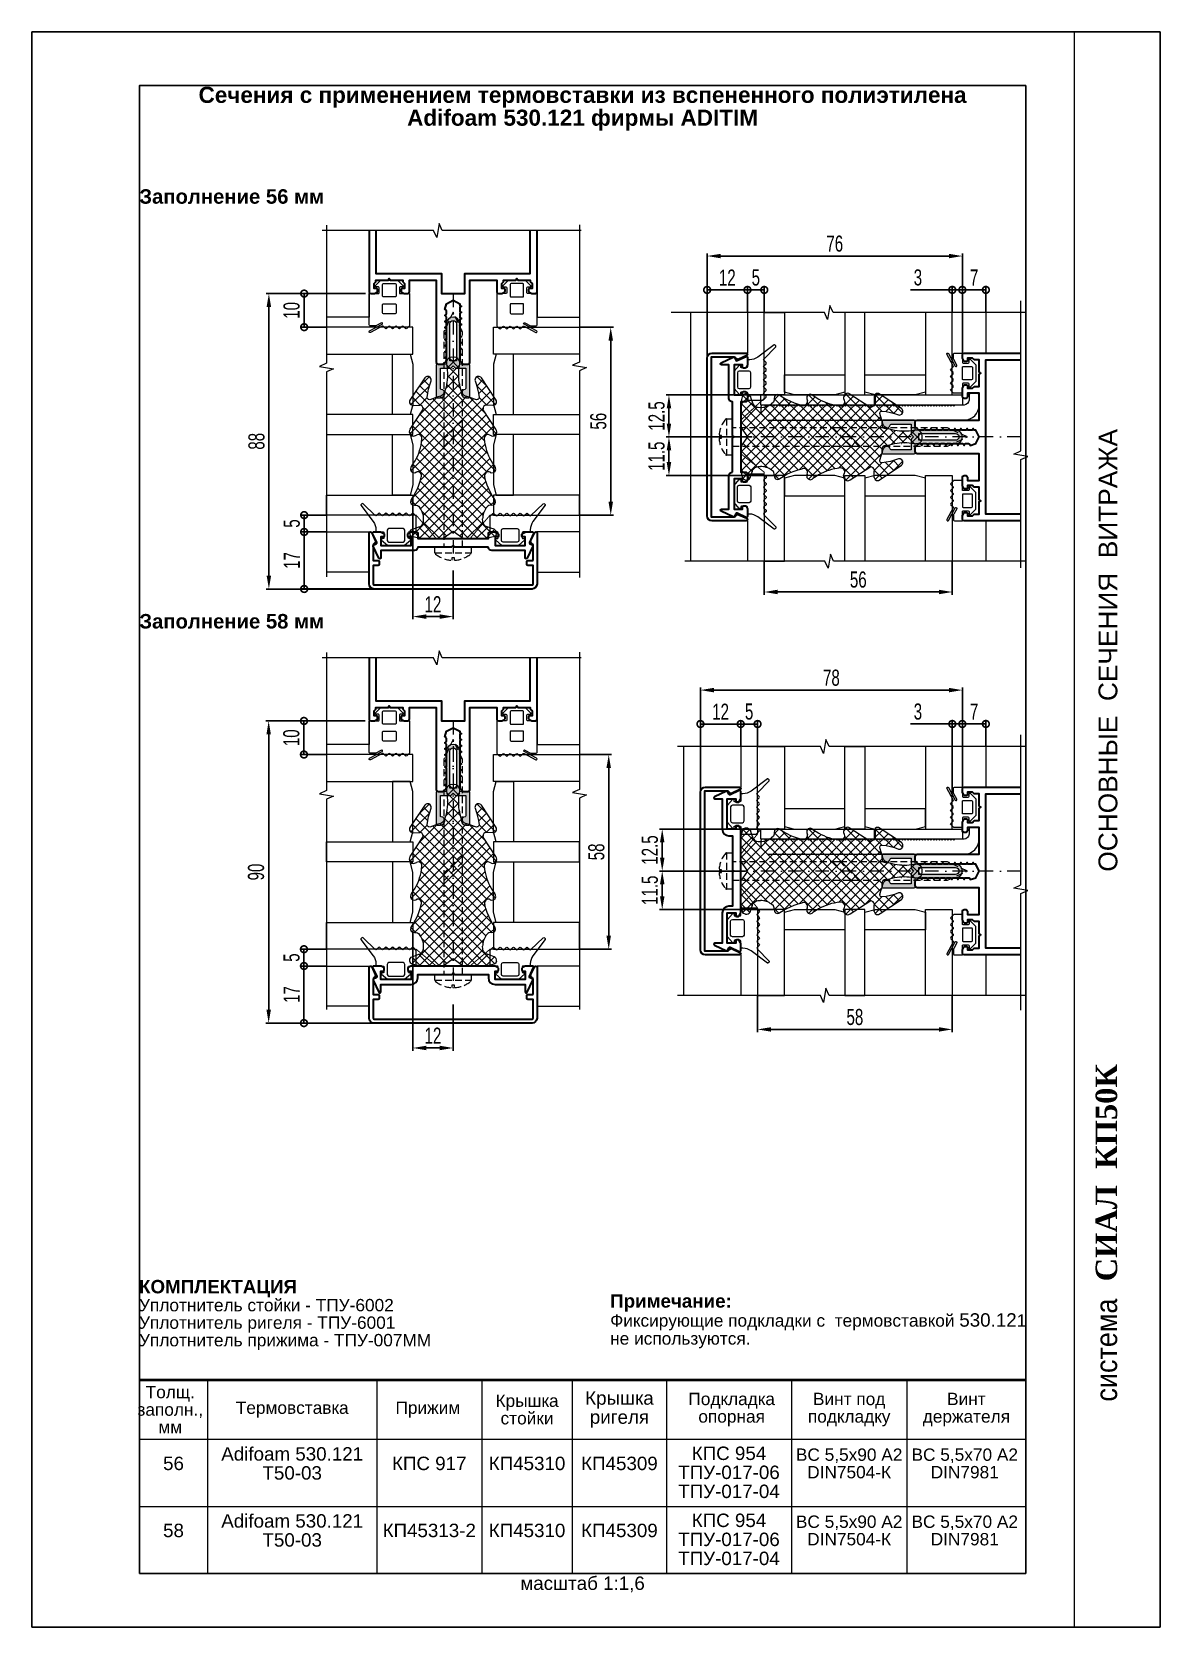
# Model space of a CAD drawing. Extents: x -37 to 8820, y -336 to 478.
# Drawn here: x 3780 to 3990, y 0 to 297 of the extents above; entities that cross this region are included whole.
import ezdxf
from ezdxf.enums import TextEntityAlignment as Align

# ---------------------------------------------------------------- set-up
doc = ezdxf.new("R2010")
doc.units = 0
doc.header["$LTSCALE"] = 5
doc.linetypes.add('DASHDOT', pattern=[1, 0.5, -0.25, 0, -0.25])
doc.linetypes.add('HIDDEN', pattern=[0.375, 0.25, -0.125])
doc.layers.get('0').update_dxf_attribs({"linetype": 'CONTINUOUS', "lineweight": 30})
doc.layers.get('DEFPOINTS').update_dxf_attribs({"linetype": 'CONTINUOUS'})
for name, color, linetype, lineweight in [('1', 6, 'DASHDOT', 13), ('2', 3, 'HIDDEN', 13), ('Dimentions', 5, 'CONTINUOUS', 15), ('Glass', 5, 'CONTINUOUS', 20), ('Ал подклад', 7, 'CONTINUOUS', 20), ('Герлен', 7, 'CONTINUOUS', 60), ('Зигзаг', 1, 'CONTINUOUS', 15), ('Конструкции', 252, 'CONTINUOUS', 20), ('Подкладки', 1, 'CONTINUOUS', 20), ('Рамки', 1, 'CONTINUOUS', 15), ('Текстовый', 7, 'CONTINUOUS', 9), ('Уплотнители', 1, 'CONTINUOUS', 20), ('Штриховка', 1, 'CONTINUOUS', 5)]:
    doc.layers.add(name, color=color, linetype=linetype, lineweight=lineweight)
doc.layers.add('Скрытые', color=14, linetype='CONTINUOUS', plot=False)
doc.styles.add('3', font='RUSS.SHX', dxfattribs={"width": 0.7, "height": 3})
doc.styles.add('Каталожный', font='arial.ttf', dxfattribs={"height": 2.5})
doc.styles.add('Фирм', font='arial.ttf', dxfattribs={"height": 3.5})
doc.styles.add('Фирм5', font='timesbd.ttf', dxfattribs={"height": 4})
doc.dimstyles.new('MX1_6', dxfattribs={"dimtxt": 3, "dimasz": 2.5, "dimexe": 0.5, "dimexo": 0, "dimgap": 0.8, "dimtad": 1, "dimlfac": 1.6, "dimdsep": 46, "dimtxsty": '3', "dimcen": 0, "dimclrd": 256, "dimclre": 256, "dimclrt": 256, "dimaunit": 1, "dimadec": 0, "dimazin": 0, "dimtfac": 1, "dimtmove": 0, "dimatfit": 1, "dimfxl": 1, "dimtvp": 1, "dimtolj": 1, "dimtzin": 0, "dimarcsym": 0})

msp = doc.modelspace()

# ---------------------------------------------------------------- texts
at = {"layer": 'Скрытые', "linetype": 'Continuous', "insert": (3882.5, 7.9386), "char_height": 3.5, "width": 165, "attachment_point": 5, "style": 'Каталожный'}
msp.add_mtext('\\pxqc;{\\H0.71429x;масштаб 1:1,6}', dxfattribs=at)
at = {"layer": 'Текстовый'}
for s, height, style, p in [('ОСНОВНЫЕ  СЕЧЕНИЯ  ВИТРАЖА', 3.5, 'Фирм', (3982.0431, 140.6503)), ('СИАЛ  КП50К', 4, 'Фирм5', (3982, 64.3724))]:
    msp.add_text(s, height=height, rotation=90, dxfattribs=dict(at, style=style)).set_placement(p)
at = {"layer": 'Текстовый', "style": 'Фирм', "width": 0.9}
msp.add_text(' система ', height=4, rotation=90, dxfattribs=at).set_placement((3982, 51.5762), align=Align.CENTER)
at = {"layer": 'Текстовый', "linetype": 'Continuous', "line_spacing_factor": 0.85, "style": 'Каталожный'}
for s, insert, char_height, width, attachment_point in [('{\\fArial|b1|i0|c204|p34;Сечения с применением термовставки из вспененного полиэтилена\\PAdifoam 530.121 фирмы ADITIM}', (3882.5, 282.7033), 3, 165, 5), ('\\P\\pxql;{\\fArial|b1|i0|c204|p34;КОМПЛЕКТАЦИЯ\\P\\pi-2,l2,r-2.0333,se1.0833,t4;\\fArial|b0|i0|c204|p34;\\H0.92x;Уплотнитель стойки - ТПУ-6002\\PУплотнитель ригеля - ТПУ-6001\\PУплотнитель прижима - ТПУ-007ММ}', (3799.934, 68.1805), 2.5, 66.020014, 1), ('\\pxi-2,l2,r-2.0333,se1.0833,ql,t4;{\\fArial|b1|i0|c204|p34;Примечание:\\P\\pi0,l0,r0,s*,q*,tz;\\fArial|b0|i0|c204|p34;\\H0.92x;Фиксирующие подкладки с  термовставкой \\H1.087x;530.12\\H0.92x;1\\H0.99996x; не используются.}', (3887.635, 61.9759), 2.5, 78.949801, 1), ('Толщ.\\Pзаполн.,\\Pмм', (3805.7528, 40.5041), 2.3, 27.25, 5), ('Термовставка', (3828.4487, 40.5041), 2.3, 31.472537, 5), ('Прижим', (3853.6966, 40.5041), 2.3, 27.25, 5), ('Крышка \\Pстойки', (3872.166, 40.5041), 2.3, 16.841493, 5), ('Крышка ригеля', (3889.3666, 40.5041), 2.5, 17.559599, 5), ('Подкладка опорная', (3910.2506, 40.5041), 2.3, 27.25, 5), ('Винт под подкладку', (3932.1228, 40.5041), 2.3, 21.517616, 5), ('Винт держателя', (3953.9408, 40.5041), 2.3, 22.118398, 5), ('Adifoam 530.121 Т50-03', (3828.4487, 30.4607), 2.5, 31.472537, 5), ('КПС 954\\PТПУ-017-06\\PТПУ-017-04', (3909.7552, 28.8001), 2.5, 23.217592, 5), ('ВС 5,5х90 А2\\PDIN7504-К', (3932.1228, 30.4607), 2.3, 21.517616, 5), ('ВС 5,5х70 А2\\PDIN7981', (3953.6404, 30.4607), 2.3, 21.517616, 5), ('56', (3806.3562, 30.4607), 2.5, 12.712441, 5), ('КПС 917', (3853.9651, 30.4607), 2.5, 19.560325, 5), ('КП45310', (3872.166, 30.4607), 2.5, 16.841493, 5), ('КП45309', (3889.3666, 30.4607), 2.5, 17.559599, 5), ('Adifoam 530.121 Т50-03', (3828.4487, 17.9803), 2.5, 31.472537, 5), ('КПС 954\\PТПУ-017-06\\PТПУ-017-04', (3909.7552, 16.3198), 2.5, 23.217592, 5), ('ВС 5,5х90 А2\\PDIN7504-К', (3932.1228, 17.9803), 2.3, 21.517616, 5), ('ВС 5,5х70 А2\\PDIN7981', (3953.6404, 17.9803), 2.3, 21.517616, 5), ('58', (3806.3562, 17.9803), 2.5, 12.712441, 5), ('КП45313-2', (3853.9651, 17.9803), 2.5, 19.560325, 5), ('КП45310', (3872.166, 17.9803), 2.5, 16.841493, 5), ('КП45309', (3889.3666, 17.9803), 2.5, 17.559599, 5)]:
    msp.add_mtext(s, dxfattribs=dict(at, insert=insert, char_height=char_height, width=width, attachment_point=attachment_point))
at = {"layer": 'Текстовый', "linetype": 'Continuous', "char_height": 2.7, "width": 42.664921, "attachment_point": 1, "style": 'Каталожный'}
for s, insert in [('{\\fArial|b1|i0|c204|p34;Заполнение 56 мм}', (3800, 267.7107)), ('\\pxql;{\\fArial|b1|i0|c204|p34;Заполнение 58 мм}', (3800, 188.6233))]:
    msp.add_mtext(s, dxfattribs=dict(at, insert=insert))

# ---------------------------------------------------------------- blocks, each defined once
blk = doc.blocks.new('*D1475')
at = {"layer": 'DEFPOINTS', "color": 0, "linetype": 'Continuous', "transparency": 16777216}
for p in [(3850.9, 210.15), (3858.4, 196.72), (3858.4, 188.14)]:
    blk.add_point(p, dxfattribs=at)
at = {"layer": 'Dimentions', "linetype": 'Continuous', "lineweight": -2, "transparency": 16777216}
for p, q in [((3850.9, 210.15), (3850.9, 187.64)), ((3858.4, 196.72), (3858.4, 187.64)), ((3853.4, 188.14), (3855.9, 188.14))]:
    blk.add_line(p, q, dxfattribs=at)
at = {"layer": 'Dimentions', "linetype": 'Continuous', "transparency": 16777216}
for points in [[(3853.4, 188.56), (3853.4, 187.72), (3850.9, 188.14)], [(3855.9, 188.56), (3855.9, 187.72), (3858.4, 188.14)]]:
    blk.add_solid(points, dxfattribs=at)
at = {"layer": 'Dimentions', "linetype": 'Continuous', "transparency": 16777216, "insert": (3854.65, 190.44), "char_height": 3, "attachment_point": 5, "style": '3'}
blk.add_mtext('\\A1;12', dxfattribs=at)
blk = doc.blocks.new('*D1476')
at = {"layer": 'DEFPOINTS', "color": 0, "linetype": 'Continuous', "transparency": 16777216}
for p in [(3850.9, 129.33), (3858.4, 115.9), (3858.4, 107.82)]:
    blk.add_point(p, dxfattribs=at)
at = {"layer": 'Dimentions', "linetype": 'Continuous', "lineweight": -2, "transparency": 16777216}
for p, q in [((3850.9, 129.33), (3850.9, 107.32)), ((3858.4, 115.9), (3858.4, 107.32)), ((3853.4, 107.82), (3855.9, 107.82))]:
    blk.add_line(p, q, dxfattribs=at)
at = {"layer": 'Dimentions', "linetype": 'Continuous', "transparency": 16777216}
for points in [[(3853.4, 108.24), (3853.4, 107.41), (3850.9, 107.82)], [(3855.9, 108.24), (3855.9, 107.41), (3858.4, 107.82)]]:
    blk.add_solid(points, dxfattribs=at)
at = {"layer": 'Dimentions', "linetype": 'Continuous', "transparency": 16777216, "insert": (3854.65, 110.12), "char_height": 3, "attachment_point": 5, "style": '3'}
blk.add_mtext('\\A1;12', dxfattribs=at)
blk = doc.blocks.new('*D1477')
at = {"layer": 'DEFPOINTS', "color": 0, "linetype": 'Continuous', "transparency": 16777216}
for p in [(3898.58, 229.4), (3918.82, 229.4), (3914.05, 221.59)]:
    blk.add_point(p, dxfattribs=at)
at = {"layer": 'Dimentions', "linetype": 'Continuous', "lineweight": -2, "transparency": 16777216}
for p, q in [((3918.82, 229.4), (3898.08, 229.4)), ((3898.58, 224.09), (3898.58, 226.9)), ((3914.05, 221.59), (3898.08, 221.59))]:
    blk.add_line(p, q, dxfattribs=at)
at = {"layer": 'Dimentions', "linetype": 'Continuous', "transparency": 16777216}
for points in [[(3898.16, 226.9), (3899, 226.9), (3898.58, 229.4)], [(3898.16, 224.09), (3899, 224.09), (3898.58, 221.59)]]:
    blk.add_solid(points, dxfattribs=at)
at = {"layer": 'Dimentions', "linetype": 'Continuous', "transparency": 16777216, "insert": (3896.28, 225.49), "char_height": 3, "attachment_point": 5, "rotation": 90, "style": '3'}
blk.add_mtext('\\A1;12.5', dxfattribs=at)
blk = doc.blocks.new('*D1478')
at = {"layer": 'DEFPOINTS', "color": 0, "linetype": 'Continuous', "transparency": 16777216}
for p in [(3914.05, 221.59), (3898.58, 214.4), (3919.1, 214.4)]:
    blk.add_point(p, dxfattribs=at)
at = {"layer": 'Dimentions', "linetype": 'Continuous', "lineweight": -2, "transparency": 16777216}
for p, q in [((3914.05, 221.59), (3898.08, 221.59)), ((3898.58, 219.09), (3898.58, 216.9)), ((3919.1, 214.4), (3898.08, 214.4))]:
    blk.add_line(p, q, dxfattribs=at)
at = {"layer": 'Dimentions', "linetype": 'Continuous', "transparency": 16777216}
for points in [[(3898.16, 219.09), (3899, 219.09), (3898.58, 221.59)], [(3898.16, 216.9), (3899, 216.9), (3898.58, 214.4)]]:
    blk.add_solid(points, dxfattribs=at)
at = {"layer": 'Dimentions', "linetype": 'Continuous', "transparency": 16777216, "insert": (3896.28, 217.99), "char_height": 3, "attachment_point": 5, "rotation": 90, "style": '3'}
blk.add_mtext('\\A1;11.5', dxfattribs=at)
blk = doc.blocks.new('*D1479')
at = {"layer": 'DEFPOINTS', "color": 0, "linetype": 'Continuous', "transparency": 16777216}
for p in [(3897.33, 148.58), (3918.32, 148.58), (3912.8, 140.77)]:
    blk.add_point(p, dxfattribs=at)
at = {"layer": 'Dimentions', "linetype": 'Continuous', "lineweight": -2, "transparency": 16777216}
for p, q in [((3918.32, 148.58), (3896.83, 148.58)), ((3897.33, 143.27), (3897.33, 146.08)), ((3912.8, 140.77), (3896.83, 140.77))]:
    blk.add_line(p, q, dxfattribs=at)
at = {"layer": 'Dimentions', "linetype": 'Continuous', "transparency": 16777216}
for points in [[(3896.91, 146.08), (3897.75, 146.08), (3897.33, 148.58)], [(3896.91, 143.27), (3897.75, 143.27), (3897.33, 140.77)]]:
    blk.add_solid(points, dxfattribs=at)
at = {"layer": 'Dimentions', "linetype": 'Continuous', "transparency": 16777216, "insert": (3895.03, 144.68), "char_height": 3, "attachment_point": 5, "rotation": 90, "style": '3'}
blk.add_mtext('\\A1;12.5', dxfattribs=at)
blk = doc.blocks.new('*D1480')
at = {"layer": 'DEFPOINTS', "color": 0, "linetype": 'Continuous', "transparency": 16777216}
for p in [(3912.8, 140.77), (3897.33, 133.58), (3918.63, 133.58)]:
    blk.add_point(p, dxfattribs=at)
at = {"layer": 'Dimentions', "linetype": 'Continuous', "lineweight": -2, "transparency": 16777216}
for p, q in [((3912.8, 140.77), (3896.83, 140.77)), ((3897.33, 138.27), (3897.33, 136.08)), ((3918.63, 133.58), (3896.83, 133.58))]:
    blk.add_line(p, q, dxfattribs=at)
at = {"layer": 'Dimentions', "linetype": 'Continuous', "transparency": 16777216}
for points in [[(3896.91, 138.27), (3897.75, 138.27), (3897.33, 140.77)], [(3896.91, 136.08), (3897.75, 136.08), (3897.33, 133.58)]]:
    blk.add_solid(points, dxfattribs=at)
at = {"layer": 'Dimentions', "linetype": 'Continuous', "transparency": 16777216, "insert": (3895.03, 137.18), "char_height": 3, "attachment_point": 5, "rotation": 90, "style": '3'}
blk.add_mtext('\\A1;11.5', dxfattribs=at)
blk = doc.blocks.new('*D1481')
at = {"layer": 'DEFPOINTS', "color": 0, "linetype": 'Continuous', "transparency": 16777216}
for p in [(3881.95, 242.02), (3881.95, 207.02), (3887.74, 207.02)]:
    blk.add_point(p, dxfattribs=at)
at = {"layer": 'Dimentions', "linetype": 'Continuous', "lineweight": -2, "transparency": 16777216}
for p, q in [((3881.95, 242.02), (3888.24, 242.02)), ((3887.74, 239.52), (3887.74, 209.52)), ((3881.95, 207.02), (3888.24, 207.02))]:
    blk.add_line(p, q, dxfattribs=at)
at = {"layer": 'Dimentions', "linetype": 'Continuous', "transparency": 16777216}
for points in [[(3887.33, 239.52), (3888.16, 239.52), (3887.74, 242.02)], [(3887.33, 209.52), (3888.16, 209.52), (3887.74, 207.02)]]:
    blk.add_solid(points, dxfattribs=at)
at = {"layer": 'Dimentions', "linetype": 'Continuous', "transparency": 16777216, "insert": (3885.44, 224.52), "char_height": 3, "attachment_point": 5, "rotation": 90, "style": '3'}
blk.add_mtext('\\A1;56', dxfattribs=at)
blk = doc.blocks.new('_DotSmall')
at = {"color": 0, "linetype": 'ByBlock', "const_width": 0.5}
blk.add_lwpolyline([(-0.0625, 0, 1), (0.0625, 0, 1)], format="xyb", close=True, dxfattribs=at)
blk = doc.blocks.new('*D1482')
at = {"layer": 'DEFPOINTS', "color": 0, "linetype": 'Continuous', "transparency": 16777216}
for p in [(3834.89, 207.03), (3830.68, 203.9), (3834.89, 203.9)]:
    blk.add_point(p, dxfattribs=at)
at = {"layer": 'Dimentions', "linetype": 'Continuous', "lineweight": -2, "transparency": 16777216}
for p, q in [((3834.89, 207.03), (3830.18, 207.03)), ((3830.68, 207.03), (3830.68, 203.9)), ((3834.89, 203.9), (3830.18, 203.9))]:
    blk.add_line(p, q, dxfattribs=at)
at = {"layer": 'Dimentions', "linetype": 'Continuous', "lineweight": -2, "transparency": 16777216, "xscale": 2.5, "yscale": 2.5, "zscale": 2.5}
for p, rotation in [((3830.68, 207.03), 90), ((3830.68, 203.9), 270)]:
    blk.add_blockref('_DotSmall', p, dxfattribs=dict(at, rotation=rotation))
at = {"layer": 'Dimentions', "linetype": 'Continuous', "transparency": 16777216, "insert": (3828.38, 205.47), "char_height": 3, "attachment_point": 5, "rotation": 90, "style": '3'}
blk.add_mtext('\\A1;5', dxfattribs=at)
blk = doc.blocks.new('*D1483')
at = {"layer": 'DEFPOINTS', "color": 0, "linetype": 'Continuous', "transparency": 16777216}
for p in [(3834.89, 203.9), (3830.68, 193.28), (3844.14, 193.28)]:
    blk.add_point(p, dxfattribs=at)
at = {"layer": 'Dimentions', "linetype": 'Continuous', "lineweight": -2, "transparency": 16777216}
for p, q in [((3834.89, 203.9), (3830.18, 203.9)), ((3830.68, 203.9), (3830.68, 193.28)), ((3844.14, 193.28), (3830.18, 193.28))]:
    blk.add_line(p, q, dxfattribs=at)
at = {"layer": 'Dimentions', "linetype": 'Continuous', "lineweight": -2, "transparency": 16777216, "xscale": 2.5, "yscale": 2.5, "zscale": 2.5}
for p, rotation in [((3830.68, 203.9), 90), ((3830.68, 193.28), 270)]:
    blk.add_blockref('_DotSmall', p, dxfattribs=dict(at, rotation=rotation))
at = {"layer": 'Dimentions', "linetype": 'Continuous', "transparency": 16777216, "insert": (3828.38, 198.59), "char_height": 3, "attachment_point": 5, "rotation": 90, "style": '3'}
blk.add_mtext('\\A1;17', dxfattribs=at)
blk = doc.blocks.new('*D1484')
at = {"layer": 'DEFPOINTS', "color": 0, "linetype": 'Continuous', "transparency": 16777216}
for p in [(3842.07, 248.28), (3830.68, 242.03), (3834.89, 242.03)]:
    blk.add_point(p, dxfattribs=at)
at = {"layer": 'Dimentions', "linetype": 'Continuous', "lineweight": -2, "transparency": 16777216}
for p, q in [((3842.07, 248.28), (3830.18, 248.28)), ((3830.68, 248.28), (3830.68, 242.03)), ((3834.89, 242.03), (3830.18, 242.03))]:
    blk.add_line(p, q, dxfattribs=at)
at = {"layer": 'Dimentions', "linetype": 'Continuous', "lineweight": -2, "transparency": 16777216, "xscale": 2.5, "yscale": 2.5, "zscale": 2.5}
for p, rotation in [((3830.68, 248.28), 90), ((3830.68, 242.03), 270)]:
    blk.add_blockref('_DotSmall', p, dxfattribs=dict(at, rotation=rotation))
at = {"layer": 'Dimentions', "linetype": 'Continuous', "transparency": 16777216, "insert": (3828.34, 245.15), "char_height": 3, "attachment_point": 5, "rotation": 90, "style": '3'}
blk.add_mtext('\\A1;10', dxfattribs=at)
blk = doc.blocks.new('*D1485')
at = {"layer": 'DEFPOINTS', "color": 0, "linetype": 'Continuous', "transparency": 16777216}
for p in [(3837.51, 248.28), (3824.11, 193.27), (3846.3, 193.27)]:
    blk.add_point(p, dxfattribs=at)
at = {"layer": 'Dimentions', "linetype": 'Continuous', "lineweight": -2, "transparency": 16777216}
for p, q in [((3837.51, 248.28), (3823.61, 248.28)), ((3824.11, 245.78), (3824.11, 195.77)), ((3846.3, 193.27), (3823.61, 193.27))]:
    blk.add_line(p, q, dxfattribs=at)
at = {"layer": 'Dimentions', "linetype": 'Continuous', "transparency": 16777216}
for points in [[(3823.69, 245.78), (3824.53, 245.78), (3824.11, 248.28)], [(3823.69, 195.77), (3824.53, 195.77), (3824.11, 193.27)]]:
    blk.add_solid(points, dxfattribs=at)
at = {"layer": 'Dimentions', "linetype": 'Continuous', "transparency": 16777216, "insert": (3821.81, 220.78), "char_height": 3, "attachment_point": 5, "rotation": 90, "style": '3'}
blk.add_mtext('\\A1;88', dxfattribs=at)
blk = doc.blocks.new('*D1486')
at = {"layer": 'DEFPOINTS', "color": 0, "linetype": 'Continuous', "transparency": 16777216}
for p in [(3881.95, 162.46), (3881.95, 126.21), (3887.37, 126.21)]:
    blk.add_point(p, dxfattribs=at)
at = {"layer": 'Dimentions', "linetype": 'Continuous', "lineweight": -2, "transparency": 16777216}
for p, q in [((3881.95, 162.46), (3887.87, 162.46)), ((3887.37, 159.96), (3887.37, 128.71)), ((3881.95, 126.21), (3887.87, 126.21))]:
    blk.add_line(p, q, dxfattribs=at)
at = {"layer": 'Dimentions', "linetype": 'Continuous', "transparency": 16777216}
for points in [[(3886.95, 159.96), (3887.78, 159.96), (3887.37, 162.46)], [(3886.95, 128.71), (3887.78, 128.71), (3887.37, 126.21)]]:
    blk.add_solid(points, dxfattribs=at)
at = {"layer": 'Dimentions', "linetype": 'Continuous', "transparency": 16777216, "insert": (3885.07, 144.33), "char_height": 3, "attachment_point": 5, "rotation": 90, "style": '3'}
blk.add_mtext('\\A1;58', dxfattribs=at)
blk = doc.blocks.new('*D1487')
at = {"layer": 'DEFPOINTS', "color": 0, "linetype": 'Continuous', "transparency": 16777216}
for p in [(3834.86, 126.21), (3830.64, 123.08), (3834.86, 123.08)]:
    blk.add_point(p, dxfattribs=at)
at = {"layer": 'Dimentions', "linetype": 'Continuous', "lineweight": -2, "transparency": 16777216}
for p, q in [((3834.86, 126.21), (3830.14, 126.21)), ((3830.64, 126.21), (3830.64, 123.08)), ((3834.86, 123.08), (3830.14, 123.08))]:
    blk.add_line(p, q, dxfattribs=at)
at = {"layer": 'Dimentions', "linetype": 'Continuous', "lineweight": -2, "transparency": 16777216, "xscale": 2.5, "yscale": 2.5, "zscale": 2.5}
for p, rotation in [((3830.64, 126.21), 90), ((3830.64, 123.08), 270)]:
    blk.add_blockref('_DotSmall', p, dxfattribs=dict(at, rotation=rotation))
at = {"layer": 'Dimentions', "linetype": 'Continuous', "transparency": 16777216, "insert": (3828.34, 124.65), "char_height": 3, "attachment_point": 5, "rotation": 90, "style": '3'}
blk.add_mtext('\\A1;5', dxfattribs=at)
blk = doc.blocks.new('*D1488')
at = {"layer": 'DEFPOINTS', "color": 0, "linetype": 'Continuous', "transparency": 16777216}
for p in [(3834.86, 123.08), (3830.64, 112.46), (3844.1, 112.46)]:
    blk.add_point(p, dxfattribs=at)
at = {"layer": 'Dimentions', "linetype": 'Continuous', "lineweight": -2, "transparency": 16777216}
for p, q in [((3834.86, 123.08), (3830.14, 123.08)), ((3830.64, 123.08), (3830.64, 112.46)), ((3844.1, 112.46), (3830.14, 112.46))]:
    blk.add_line(p, q, dxfattribs=at)
at = {"layer": 'Dimentions', "linetype": 'Continuous', "lineweight": -2, "transparency": 16777216, "xscale": 2.5, "yscale": 2.5, "zscale": 2.5}
for p, rotation in [((3830.64, 123.08), 90), ((3830.64, 112.46), 270)]:
    blk.add_blockref('_DotSmall', p, dxfattribs=dict(at, rotation=rotation))
at = {"layer": 'Dimentions', "linetype": 'Continuous', "transparency": 16777216, "insert": (3828.34, 117.77), "char_height": 3, "attachment_point": 5, "rotation": 90, "style": '3'}
blk.add_mtext('\\A1;17', dxfattribs=at)
blk = doc.blocks.new('*D1489')
at = {"layer": 'DEFPOINTS', "color": 0, "linetype": 'Continuous', "transparency": 16777216}
for p in [(3842.03, 168.71), (3830.64, 162.46), (3834.86, 162.46)]:
    blk.add_point(p, dxfattribs=at)
at = {"layer": 'Dimentions', "linetype": 'Continuous', "lineweight": -2, "transparency": 16777216}
for p, q in [((3842.03, 168.71), (3830.14, 168.71)), ((3830.64, 168.71), (3830.64, 162.46)), ((3834.86, 162.46), (3830.14, 162.46))]:
    blk.add_line(p, q, dxfattribs=at)
at = {"layer": 'Dimentions', "linetype": 'Continuous', "lineweight": -2, "transparency": 16777216, "xscale": 2.5, "yscale": 2.5, "zscale": 2.5}
for p, rotation in [((3830.64, 168.71), 90), ((3830.64, 162.46), 270)]:
    blk.add_blockref('_DotSmall', p, dxfattribs=dict(at, rotation=rotation))
at = {"layer": 'Dimentions', "linetype": 'Continuous', "transparency": 16777216, "insert": (3828.3, 165.58), "char_height": 3, "attachment_point": 5, "rotation": 90, "style": '3'}
blk.add_mtext('\\A1;10', dxfattribs=at)
blk = doc.blocks.new('*D1490')
at = {"layer": 'DEFPOINTS', "color": 0, "linetype": 'Continuous', "transparency": 16777216}
for p in [(3841.39, 168.71), (3824.07, 112.46), (3844.72, 112.46)]:
    blk.add_point(p, dxfattribs=at)
at = {"layer": 'Dimentions', "linetype": 'Continuous', "lineweight": -2, "transparency": 16777216}
for p, q in [((3841.39, 168.71), (3823.57, 168.71)), ((3824.07, 166.21), (3824.07, 114.96)), ((3844.72, 112.46), (3823.57, 112.46))]:
    blk.add_line(p, q, dxfattribs=at)
at = {"layer": 'Dimentions', "linetype": 'Continuous', "transparency": 16777216}
for points in [[(3823.66, 166.21), (3824.49, 166.21), (3824.07, 168.71)], [(3823.66, 114.96), (3824.49, 114.96), (3824.07, 112.46)]]:
    blk.add_solid(points, dxfattribs=at)
at = {"layer": 'Dimentions', "linetype": 'Continuous', "transparency": 16777216, "insert": (3821.73, 140.58), "char_height": 3, "attachment_point": 5, "rotation": 90, "style": '3'}
blk.add_mtext('\\A1;90', dxfattribs=at)
blk = doc.blocks.new('*D1491')
at = {"layer": 'DEFPOINTS', "color": 0, "linetype": 'Continuous', "transparency": 16777216}
for p in [(3916.32, 248.96), (3913.19, 244.74), (3916.32, 244.74)]:
    blk.add_point(p, dxfattribs=at)
at = {"layer": 'Dimentions', "linetype": 'Continuous', "lineweight": -2, "transparency": 16777216}
for p, q in [((3913.19, 244.74), (3913.19, 249.46)), ((3913.19, 248.96), (3916.32, 248.96)), ((3916.32, 244.74), (3916.32, 249.46))]:
    blk.add_line(p, q, dxfattribs=at)
at = {"layer": 'Dimentions', "linetype": 'Continuous', "lineweight": -2, "transparency": 16777216, "xscale": 2.5, "yscale": 2.5, "zscale": 2.5, "rotation": 180}
blk.add_blockref('_DotSmall', (3913.19, 248.96), dxfattribs=at)
at = {"layer": 'Dimentions', "linetype": 'Continuous', "lineweight": -2, "transparency": 16777216, "xscale": 2.5, "yscale": 2.5, "zscale": 2.5}
blk.add_blockref('_DotSmall', (3916.32, 248.96), dxfattribs=at)
at = {"layer": 'Dimentions', "linetype": 'Continuous', "transparency": 16777216, "insert": (3914.75, 251.26), "char_height": 3, "attachment_point": 5, "style": '3'}
blk.add_mtext('\\A1;5', dxfattribs=at)
blk = doc.blocks.new('*D1492')
at = {"layer": 'DEFPOINTS', "color": 0, "linetype": 'Continuous', "transparency": 16777216}
for p in [(3916.32, 198.43), (3951.32, 198.43), (3916.32, 192.72)]:
    blk.add_point(p, dxfattribs=at)
at = {"layer": 'Dimentions', "linetype": 'Continuous', "lineweight": -2, "transparency": 16777216}
for p, q in [((3916.32, 198.43), (3916.32, 192.22)), ((3951.32, 198.43), (3951.32, 192.22)), ((3948.82, 192.72), (3918.82, 192.72))]:
    blk.add_line(p, q, dxfattribs=at)
at = {"layer": 'Dimentions', "linetype": 'Continuous', "transparency": 16777216}
for points in [[(3918.82, 193.14), (3918.82, 192.3), (3916.32, 192.72)], [(3948.82, 193.14), (3948.82, 192.3), (3951.32, 192.72)]]:
    blk.add_solid(points, dxfattribs=at)
at = {"layer": 'Dimentions', "linetype": 'Continuous', "transparency": 16777216, "insert": (3933.82, 195.02), "char_height": 3, "attachment_point": 5, "style": '3'}
blk.add_mtext('\\A1;56', dxfattribs=at)
blk = doc.blocks.new('*D1493')
at = {"layer": 'DEFPOINTS', "color": 0, "linetype": 'Continuous', "transparency": 16777216}
for p in [(3951.32, 248.97), (3951.32, 244.74), (3953.19, 236.9)]:
    blk.add_point(p, dxfattribs=at)
at = {"layer": 'Dimentions', "linetype": 'Continuous', "lineweight": -2, "transparency": 16777216}
for p, q in [((3951.32, 248.97), (3943.52, 248.97)), ((3951.32, 244.74), (3951.32, 249.47)), ((3953.19, 248.97), (3951.32, 248.97)), ((3953.19, 236.9), (3953.19, 249.47)), ((3953.19, 248.97), (3955.69, 248.97))]:
    blk.add_line(p, q, dxfattribs=at)
at = {"layer": 'Dimentions', "linetype": 'Continuous', "lineweight": -2, "transparency": 16777216, "xscale": 2.5, "yscale": 2.5, "zscale": 2.5}
blk.add_blockref('_DotSmall', (3951.32, 248.97), dxfattribs=at)
at = {"layer": 'Dimentions', "linetype": 'Continuous', "lineweight": -2, "transparency": 16777216, "xscale": 2.5, "yscale": 2.5, "zscale": 2.5, "rotation": 180}
blk.add_blockref('_DotSmall', (3953.19, 248.97), dxfattribs=at)
at = {"layer": 'Dimentions', "linetype": 'Continuous', "transparency": 16777216, "insert": (3944.92, 251.27), "char_height": 3, "attachment_point": 5, "style": '3'}
blk.add_mtext('\\A1;3', dxfattribs=at)
blk = doc.blocks.new('*D1494')
at = {"layer": 'DEFPOINTS', "color": 0, "linetype": 'Continuous', "transparency": 16777216}
for p in [(3905.69, 255.27), (3953.19, 244.74), (3905.69, 238.05)]:
    blk.add_point(p, dxfattribs=at)
at = {"layer": 'Dimentions', "linetype": 'Continuous', "lineweight": -2, "transparency": 16777216}
for p, q in [((3905.69, 238.05), (3905.69, 255.77)), ((3953.19, 244.74), (3953.19, 255.77)), ((3950.69, 255.27), (3908.19, 255.27))]:
    blk.add_line(p, q, dxfattribs=at)
at = {"layer": 'Dimentions', "linetype": 'Continuous', "transparency": 16777216}
for points in [[(3908.19, 255.68), (3908.19, 254.85), (3905.69, 255.27)], [(3950.69, 255.68), (3950.69, 254.85), (3953.19, 255.27)]]:
    blk.add_solid(points, dxfattribs=at)
at = {"layer": 'Dimentions', "linetype": 'Continuous', "transparency": 16777216, "insert": (3929.44, 257.57), "char_height": 3, "attachment_point": 5, "style": '3'}
blk.add_mtext('\\A1;76', dxfattribs=at)
blk = doc.blocks.new('*D1495')
at = {"layer": 'DEFPOINTS', "color": 0, "linetype": 'Continuous', "transparency": 16777216}
for p in [(3905.69, 248.96), (3913.19, 244.74), (3905.69, 234.52)]:
    blk.add_point(p, dxfattribs=at)
at = {"layer": 'Dimentions', "linetype": 'Continuous', "lineweight": -2, "transparency": 16777216}
for p, q in [((3905.69, 234.52), (3905.69, 249.46)), ((3913.19, 248.96), (3905.69, 248.96)), ((3913.19, 244.74), (3913.19, 249.46))]:
    blk.add_line(p, q, dxfattribs=at)
at = {"layer": 'Dimentions', "linetype": 'Continuous', "lineweight": -2, "transparency": 16777216, "xscale": 2.5, "yscale": 2.5, "zscale": 2.5, "rotation": 180}
blk.add_blockref('_DotSmall', (3905.69, 248.96), dxfattribs=at)
at = {"layer": 'Dimentions', "linetype": 'Continuous', "lineweight": -2, "transparency": 16777216, "xscale": 2.5, "yscale": 2.5, "zscale": 2.5}
blk.add_blockref('_DotSmall', (3913.19, 248.96), dxfattribs=at)
at = {"layer": 'Dimentions', "linetype": 'Continuous', "transparency": 16777216, "insert": (3909.44, 251.26), "char_height": 3, "attachment_point": 5, "style": '3'}
blk.add_mtext('\\A1;12', dxfattribs=at)
blk = doc.blocks.new('*D1496')
at = {"layer": 'DEFPOINTS', "color": 0, "linetype": 'Continuous', "transparency": 16777216}
for p in [(3953.19, 248.97), (3953.19, 244.89), (3957.57, 244.74)]:
    blk.add_point(p, dxfattribs=at)
at = {"layer": 'Dimentions', "linetype": 'Continuous', "lineweight": -2, "transparency": 16777216}
for p, q in [((3953.19, 244.89), (3953.19, 249.47)), ((3957.57, 248.97), (3953.19, 248.97)), ((3957.57, 244.74), (3957.57, 249.47))]:
    blk.add_line(p, q, dxfattribs=at)
at = {"layer": 'Dimentions', "linetype": 'Continuous', "lineweight": -2, "transparency": 16777216, "xscale": 2.5, "yscale": 2.5, "zscale": 2.5, "rotation": 180}
blk.add_blockref('_DotSmall', (3953.19, 248.97), dxfattribs=at)
at = {"layer": 'Dimentions', "linetype": 'Continuous', "lineweight": -2, "transparency": 16777216, "xscale": 2.5, "yscale": 2.5, "zscale": 2.5}
blk.add_blockref('_DotSmall', (3957.57, 248.97), dxfattribs=at)
at = {"layer": 'Dimentions', "linetype": 'Continuous', "transparency": 16777216, "insert": (3955.38, 251.27), "char_height": 3, "attachment_point": 5, "style": '3'}
blk.add_mtext('\\A1;7', dxfattribs=at)
blk = doc.blocks.new('*D1497')
at = {"layer": 'DEFPOINTS', "color": 0, "linetype": 'Continuous', "transparency": 16777216}
for p in [(3915.07, 168.14), (3911.94, 163.93), (3915.07, 163.93)]:
    blk.add_point(p, dxfattribs=at)
at = {"layer": 'Dimentions', "linetype": 'Continuous', "lineweight": -2, "transparency": 16777216}
for p, q in [((3911.94, 163.93), (3911.94, 168.64)), ((3911.94, 168.14), (3915.07, 168.14)), ((3915.07, 163.93), (3915.07, 168.64))]:
    blk.add_line(p, q, dxfattribs=at)
at = {"layer": 'Dimentions', "linetype": 'Continuous', "lineweight": -2, "transparency": 16777216, "xscale": 2.5, "yscale": 2.5, "zscale": 2.5, "rotation": 180}
blk.add_blockref('_DotSmall', (3911.94, 168.14), dxfattribs=at)
at = {"layer": 'Dimentions', "linetype": 'Continuous', "lineweight": -2, "transparency": 16777216, "xscale": 2.5, "yscale": 2.5, "zscale": 2.5}
blk.add_blockref('_DotSmall', (3915.07, 168.14), dxfattribs=at)
at = {"layer": 'Dimentions', "linetype": 'Continuous', "transparency": 16777216, "insert": (3913.5, 170.44), "char_height": 3, "attachment_point": 5, "style": '3'}
blk.add_mtext('\\A1;5', dxfattribs=at)
blk = doc.blocks.new('*D1498')
at = {"layer": 'DEFPOINTS', "color": 0, "linetype": 'Continuous', "transparency": 16777216}
for p in [(3915.07, 117.62), (3951.32, 117.62), (3915.07, 111.28)]:
    blk.add_point(p, dxfattribs=at)
at = {"layer": 'Dimentions', "linetype": 'Continuous', "lineweight": -2, "transparency": 16777216}
for p, q in [((3915.07, 117.62), (3915.07, 110.78)), ((3951.32, 117.62), (3951.32, 110.78)), ((3948.82, 111.28), (3917.57, 111.28))]:
    blk.add_line(p, q, dxfattribs=at)
at = {"layer": 'Dimentions', "linetype": 'Continuous', "transparency": 16777216}
for points in [[(3917.57, 111.69), (3917.57, 110.86), (3915.07, 111.28)], [(3948.82, 111.69), (3948.82, 110.86), (3951.32, 111.28)]]:
    blk.add_solid(points, dxfattribs=at)
at = {"layer": 'Dimentions', "linetype": 'Continuous', "transparency": 16777216, "insert": (3933.19, 113.58), "char_height": 3, "attachment_point": 5, "style": '3'}
blk.add_mtext('\\A1;58', dxfattribs=at)
blk = doc.blocks.new('*D1499')
at = {"layer": 'DEFPOINTS', "color": 0, "linetype": 'Continuous', "transparency": 16777216}
for p in [(3951.32, 168.15), (3951.32, 156.08), (3953.19, 156.08)]:
    blk.add_point(p, dxfattribs=at)
at = {"layer": 'Dimentions', "linetype": 'Continuous', "lineweight": -2, "transparency": 16777216}
for p, q in [((3951.32, 168.15), (3943.52, 168.15)), ((3951.32, 156.08), (3951.32, 168.65)), ((3953.19, 168.15), (3951.32, 168.15)), ((3953.19, 156.08), (3953.19, 168.65)), ((3953.19, 168.15), (3955.69, 168.15))]:
    blk.add_line(p, q, dxfattribs=at)
at = {"layer": 'Dimentions', "linetype": 'Continuous', "lineweight": -2, "transparency": 16777216, "xscale": 2.5, "yscale": 2.5, "zscale": 2.5}
blk.add_blockref('_DotSmall', (3951.32, 168.15), dxfattribs=at)
at = {"layer": 'Dimentions', "linetype": 'Continuous', "lineweight": -2, "transparency": 16777216, "xscale": 2.5, "yscale": 2.5, "zscale": 2.5, "rotation": 180}
blk.add_blockref('_DotSmall', (3953.19, 168.15), dxfattribs=at)
at = {"layer": 'Dimentions', "linetype": 'Continuous', "transparency": 16777216, "insert": (3944.92, 170.45), "char_height": 3, "attachment_point": 5, "style": '3'}
blk.add_mtext('\\A1;3', dxfattribs=at)
blk = doc.blocks.new('*D1500')
at = {"layer": 'DEFPOINTS', "color": 0, "linetype": 'Continuous', "transparency": 16777216}
for p in [(3904.44, 174.45), (3953.19, 163.93), (3904.44, 156.91)]:
    blk.add_point(p, dxfattribs=at)
at = {"layer": 'Dimentions', "linetype": 'Continuous', "lineweight": -2, "transparency": 16777216}
for p, q in [((3904.44, 156.91), (3904.44, 174.95)), ((3950.69, 174.45), (3906.94, 174.45)), ((3953.19, 163.93), (3953.19, 174.95))]:
    blk.add_line(p, q, dxfattribs=at)
at = {"layer": 'Dimentions', "linetype": 'Continuous', "transparency": 16777216}
for points in [[(3906.94, 174.87), (3906.94, 174.03), (3904.44, 174.45)], [(3950.69, 174.87), (3950.69, 174.03), (3953.19, 174.45)]]:
    blk.add_solid(points, dxfattribs=at)
at = {"layer": 'Dimentions', "linetype": 'Continuous', "transparency": 16777216, "insert": (3928.82, 176.75), "char_height": 3, "attachment_point": 5, "style": '3'}
blk.add_mtext('\\A1;78', dxfattribs=at)
blk = doc.blocks.new('*D1501')
at = {"layer": 'DEFPOINTS', "color": 0, "linetype": 'Continuous', "transparency": 16777216}
for p in [(3904.44, 168.14), (3911.94, 163.93), (3904.44, 153.71)]:
    blk.add_point(p, dxfattribs=at)
at = {"layer": 'Dimentions', "linetype": 'Continuous', "lineweight": -2, "transparency": 16777216}
for p, q in [((3904.44, 153.71), (3904.44, 168.64)), ((3911.94, 168.14), (3904.44, 168.14)), ((3911.94, 163.93), (3911.94, 168.64))]:
    blk.add_line(p, q, dxfattribs=at)
at = {"layer": 'Dimentions', "linetype": 'Continuous', "lineweight": -2, "transparency": 16777216, "xscale": 2.5, "yscale": 2.5, "zscale": 2.5, "rotation": 180}
blk.add_blockref('_DotSmall', (3904.44, 168.14), dxfattribs=at)
at = {"layer": 'Dimentions', "linetype": 'Continuous', "lineweight": -2, "transparency": 16777216, "xscale": 2.5, "yscale": 2.5, "zscale": 2.5}
blk.add_blockref('_DotSmall', (3911.94, 168.14), dxfattribs=at)
at = {"layer": 'Dimentions', "linetype": 'Continuous', "transparency": 16777216, "insert": (3908.19, 170.44), "char_height": 3, "attachment_point": 5, "style": '3'}
blk.add_mtext('\\A1;12', dxfattribs=at)
blk = doc.blocks.new('*D1502')
at = {"layer": 'DEFPOINTS', "color": 0, "linetype": 'Continuous', "transparency": 16777216}
for p in [(3953.19, 168.15), (3953.19, 164.38), (3957.57, 163.93)]:
    blk.add_point(p, dxfattribs=at)
at = {"layer": 'Dimentions', "linetype": 'Continuous', "lineweight": -2, "transparency": 16777216}
for p, q in [((3953.19, 164.38), (3953.19, 168.65)), ((3957.57, 168.15), (3953.19, 168.15)), ((3957.57, 163.93), (3957.57, 168.65))]:
    blk.add_line(p, q, dxfattribs=at)
at = {"layer": 'Dimentions', "linetype": 'Continuous', "lineweight": -2, "transparency": 16777216, "xscale": 2.5, "yscale": 2.5, "zscale": 2.5, "rotation": 180}
blk.add_blockref('_DotSmall', (3953.19, 168.15), dxfattribs=at)
at = {"layer": 'Dimentions', "linetype": 'Continuous', "lineweight": -2, "transparency": 16777216, "xscale": 2.5, "yscale": 2.5, "zscale": 2.5}
blk.add_blockref('_DotSmall', (3957.57, 168.15), dxfattribs=at)
at = {"layer": 'Dimentions', "linetype": 'Continuous', "transparency": 16777216, "insert": (3955.38, 170.45), "char_height": 3, "attachment_point": 5, "style": '3'}
blk.add_mtext('\\A1;7', dxfattribs=at)
blk = doc.blocks.new('8')
at = {"layer": 'Уплотнители'}
for points in [[(4.56, -0.45), (4.37, -0.4), (4.2, -0.29), (4.06, -0.14), (3.87, 0.65), (3.73, 1.45), (3.68, 2.27), (3.68, 5.74), (5, 7.6), (3.68, 9.46), (3.68, 12.93), (3.73, 13.75), (3.87, 14.55), (4.06, 15.34), (4.2, 15.49), (4.37, 15.6), (4.56, 15.67), (4.77, 15.67), (4.96, 15.63), (5.15, 15.54), (5.3, 15.41), (5.42, 15.25), (5.65, 14.61), (5.86, 13.95), (5.95, 13.74), (6.09, 13.53), (6.25, 13.37), (6.46, 13.25), (6.67, 13.16), (6.9, 13.12), (7.35, 13.1)], [(5.42, 15.25), (5.42, 15.23)], [(10.82, 15.45), (10.97, 15.37), (11.61, 14.95), (12.26, 14.57), (12.94, 14.24), (13.65, 13.95), (14.37, 13.71), (15.11, 13.52), (15.3, 13.46)], [(17, 15.46), (17.13, 15.35), (17.72, 14.95)], [(24.06, 15.59), (27.69, 13.22), (27.85, 13.18)], [(28.51, 15.16), (28.49, 14.97), (28.53, 13.95), (28.55, 13.79)], [(28.49, 14.97), (28.49, 14.96)], [(33.73, 12.76), (33.62, 12.88), (29.66, 15.5)], [(5.86, 13.95), (5.86, 13.94)], [(9.91, 14.76), (9.91, 14.77), (9.91, 14.69), (9.9, 14.47), (9.83, 14.25), (9.75, 14.06), (9.41, 13.78)], [(9.91, 14.69), (9.91, 14.67)], [(15.96, 14.7), (16.03, 14.54), (16.1, 14.35)], [(21.64, 13.46), (22.34, 13.4), (22.52, 13.41)], [(22.81, 14.77), (22.87, 14.58), (22.97, 14.43)], [(27.69, 13.22), (27.69, 13.2)], [(28.53, 13.95), (28.53, 13.94)], [(37.46, 7.37), (37.43, 7.6), (37.46, 7.83)], [(37.43, 7.6), (37.43, 7.59)], [(3.68, 3.08), (3.68, 3.07)], [(29.55, 3.26), (29.55, 3.25)], [(29.89, 4.27), (29.89, 4.25)], [(30.21, 5.29), (30.21, 5.27)], [(5.42, -0.04), (5.65, 0.59), (5.86, 1.25), (5.95, 1.47), (6.09, 1.67), (6.25, 1.83), (6.46, 1.95), (6.67, 2.04), (6.9, 2.08), (7.35, 2.1)], [(9.91, 0.42), (9.91, 0.43), (9.91, 0.51), (9.9, 0.73), (9.83, 0.95), (9.75, 1.14), (9.41, 1.42)], [(9.91, 0.51), (9.91, 0.5)], [(10.82, -0.25), (10.97, -0.15), (11.61, 0.25), (12.26, 0.64), (12.94, 0.96), (13.65, 1.25), (14.37, 1.49), (15.11, 1.68)], [(16.03, 0.66), (16.03, 0.68), (15.96, 0.5)], [(17.72, 0.25), (17.13, -0.15), (17, -0.26)], [(22.52, 1.79), (22.34, 1.82), (21.64, 1.74)], [(22.81, 0.43), (22.87, 0.62), (22.97, 0.77)], [(24.06, -0.38), (27.69, 1.98), (27.85, 2.02)], [(28.51, 0.04), (28.49, 0.23), (28.53, 1.25), (28.55, 1.42)], [(28.49, 0.23), (28.49, 0.21)], [(28.53, 1.25), (28.53, 1.23)], [(29.66, -0.3), (33.62, 2.32), (33.73, 2.44)]]:
    blk.add_lwpolyline(points, dxfattribs=at)
for points in [[(36.67, 8.84), (36.44, 8.87), (36.21, 8.84), (35.48, 8.73, -0.091156), (31.89, 8.92), (31.2, 9.11), (30.95, 9.19), (30.72, 9.33), (30.52, 9.49), (30.34, 9.68), (30.21, 9.91), (30.07, 10.43), (29.89, 10.93), (29.55, 11.94), (29.57, 12.09), (29.62, 12.23), (29.7, 12.33), (29.84, 12.4), (29.98, 12.43), (30.75, 12.32), (31.53, 12.16), (32.29, 11.95), (33.04, 11.69), (33.2, 11.67), (33.38, 11.69)], [(33.38, 3.51), (33.2, 3.53), (33.04, 3.51), (32.29, 3.25), (31.53, 3.04), (30.75, 2.88), (29.98, 2.77), (29.84, 2.8), (29.7, 2.87), (29.62, 2.99), (29.57, 3.11), (29.55, 3.26), (29.89, 4.27), (30.07, 4.77), (30.21, 5.29), (30.34, 5.52), (30.52, 5.71), (30.72, 5.87), (30.95, 6.01), (31.2, 6.09), (31.89, 6.28, -0.091156), (35.48, 6.47), (36.21, 6.36), (36.44, 6.34), (36.67, 6.36)]]:
    blk.add_lwpolyline(points, format="xyb", dxfattribs=at)
blk.add_arc((15.39, 1.02), 0.725, 331.9967, 113.1643, dxfattribs=at)
for points in [[(10.82, 15.45), (10.37, 15.67), (9.83, 15.27), (9.91, 14.77)], [(17, 15.46), (16.43, 15.77), (15.86, 15.32), (15.96, 14.7)], [(17.72, 14.95), (18.98, 14.14), (20.16, 13.71), (21.64, 13.46)], [(24.06, 15.59), (23.46, 16.04), (22.64, 15.46), (22.81, 14.77)], [(29.66, 15.5), (29.25, 15.91), (28.63, 15.72), (28.51, 15.16)], [(7.35, 13.1), (8.07, 13.09), (8.84, 13.34), (9.41, 13.78)], [(15.3, 13.46), (15.76, 13.39), (16.25, 13.87), (16.1, 14.35)], [(22.52, 13.41), (22.97, 13.53), (23.18, 14.02), (22.97, 14.43)], [(27.85, 13.18), (28.2, 13.15), (28.55, 13.44), (28.55, 13.79)], [(33.38, 11.69), (33.83, 11.79), (34.06, 12.41), (33.73, 12.76)], [(37.46, 7.83), (37.47, 8.29), (37.11, 8.76), (36.67, 8.84)], [(36.67, 6.36), (37.14, 6.49), (37.45, 6.87), (37.46, 7.37)], [(33.73, 2.44), (34.06, 2.79), (33.83, 3.41), (33.38, 3.51)], [(9.41, 1.42), (8.84, 1.87), (8.07, 2.11), (7.35, 2.1)], [(9.91, 0.43), (9.84, -0.07), (10.37, -0.47), (10.82, -0.25)], [(15.96, 0.5), (15.86, -0.12), (16.43, -0.57), (17, -0.26)], [(21.64, 1.74), (20.25, 1.51), (18.89, 1.04), (17.72, 0.25)], [(22.97, 0.77), (23.18, 1.19), (22.99, 1.66), (22.52, 1.79)], [(22.81, 0.43), (22.64, -0.26), (23.46, -0.84), (24.06, -0.38)], [(28.55, 1.42), (28.54, 1.77), (28.19, 2.05), (27.85, 2.02)], [(28.51, 0.04), (28.6, -0.5), (29.29, -0.69), (29.66, -0.3)], [(4.56, -0.45), (4.93, -0.51), (5.23, -0.36), (5.42, -0.04)]]:
    blk.add_open_spline(points, degree=3, dxfattribs=at)

# ---------------------------------------------------------------- dimensions: what is measured, and where the dimension line sits
at = {"layer": 'Dimentions', "linetype": 'Continuous'}
for base, p1, p2, picture, middle in [((3905.69, 255.266), (3953.19, 244.7429), (3905.69, 238.0477), '*D1494', (3929.44, 257.566)), ((3858.4006, 188.139), (3850.9006, 210.1491), (3858.4006, 196.7169), '*D1475', (3854.6506, 190.439)), ((3916.315, 192.7196), (3951.315, 198.4324), (3916.315, 198.4324), '*D1492', (3933.815, 195.0196)), ((3904.44, 174.4488), (3953.19, 163.9257), (3904.44, 156.91), '*D1500', (3928.815, 176.7488)), ((3858.4006, 107.8218), (3850.9006, 129.3319), (3858.4006, 115.8997), '*D1476', (3854.6506, 110.1218)), ((3915.065, 111.2776), (3951.315, 117.6152), (3915.065, 117.6152), '*D1498', (3933.19, 113.5776))]:
    dim = msp.add_linear_dim(base=base, p1=p1, p2=p2, dimstyle='MX1_6', dxfattribs=at)
    dim.commit()
    dim.dimension.update_dxf_attribs({"geometry": picture, "text_midpoint": middle})
for base, p1, p2, picture, middle in [((3905.69, 248.9619), (3913.19, 244.7429), (3905.69, 234.5243), '*D1495', (3909.44, 251.2619)), ((3916.315, 248.9619), (3913.19, 244.7429), (3916.315, 244.7429), '*D1491', (3914.7525, 251.2619)), ((3951.315, 248.9709), (3953.19, 236.9001), (3951.315, 244.7429), '*D1493', (3944.915, 251.2709)), ((3953.19, 248.9709), (3957.565, 244.7429), (3953.19, 244.8881), '*D1496', (3955.3775, 251.2709)), ((3904.44, 168.1447), (3911.94, 163.9257), (3904.44, 153.7071), '*D1501', (3908.19, 170.4447)), ((3915.065, 168.1447), (3911.94, 163.9257), (3915.065, 163.9257), '*D1497', (3913.5025, 170.4447)), ((3951.315, 168.1537), (3953.19, 156.0829), (3951.315, 156.0829), '*D1499', (3944.915, 170.4537)), ((3953.19, 168.1537), (3957.565, 163.9257), (3953.19, 164.3835), '*D1502', (3955.3775, 170.4537))]:
    dim = msp.add_linear_dim(base=base, p1=p1, p2=p2, dimstyle='MX1_6', override={"dimdec": 0, "dimblk1": 'DotSmall', "dimblk2": 'DotSmall', "dimsah": 1}, dxfattribs=at)
    dim.commit()
    dim.dimension.update_dxf_attribs({"geometry": picture, "text_midpoint": middle})
for base, p1, p2, picture, middle in [((3824.1106, 193.2741), (3837.506, 248.2769), (3846.3022, 193.2741), '*D1485', (3821.8106, 220.7755)), ((3887.7437, 207.0241), (3881.9457, 242.0241), (3881.9457, 207.0241), '*D1481', (3885.4437, 224.5241)), ((3898.5809, 214.4001), (3914.0492, 221.5876), (3919.104, 214.4001), '*D1478', (3896.2809, 217.9939)), ((3824.074, 112.4569), (3841.3914, 168.7069), (3844.7236, 112.4569), '*D1490', (3821.7312, 140.5819)), ((3887.3651, 126.2069), (3881.9457, 162.4569), (3881.9457, 126.2069), '*D1486', (3885.0651, 144.3319)), ((3897.3309, 133.5829), (3912.7992, 140.7704), (3918.6331, 133.5829), '*D1480', (3895.0309, 137.1767))]:
    dim = msp.add_linear_dim(base=base, p1=p1, p2=p2, angle=90, dimstyle='MX1_6', dxfattribs=at)
    dim.commit()
    dim.dimension.update_dxf_attribs({"geometry": picture, "text_midpoint": middle})
for base, p1, p2, picture, middle in [((3830.6806, 242.0298), (3842.0655, 248.2769), (3834.892, 242.0298), '*D1484', (3828.3378, 245.1534)), ((3830.6806, 203.902), (3834.892, 207.0298), (3834.892, 203.902), '*D1482', (3828.3806, 205.4659)), ((3830.6806, 193.277), (3834.892, 203.902), (3844.1352, 193.277), '*D1483', (3828.3806, 198.5895)), ((3830.6441, 162.4597), (3842.0289, 168.7069), (3834.8555, 162.4597), '*D1489', (3828.3012, 165.5833)), ((3830.6441, 123.0819), (3834.8555, 126.2097), (3834.8555, 123.0819), '*D1487', (3828.3441, 124.6458)), ((3830.6441, 112.4569), (3834.8555, 123.0819), (3844.0986, 112.4569), '*D1488', (3828.3441, 117.7694))]:
    dim = msp.add_linear_dim(base=base, p1=p1, p2=p2, angle=90, dimstyle='MX1_6', override={"dimdec": 0, "dimblk1": 'DotSmall', "dimblk2": 'DotSmall', "dimsah": 1}, dxfattribs=at)
    dim.commit()
    dim.dimension.update_dxf_attribs({"geometry": picture, "text_midpoint": middle})
for base, p1, p2, picture, middle in [((3898.5809, 229.4001), (3914.0492, 221.5876), (3918.815, 229.4001), '*D1477', (3898.5809, 225.4939)), ((3897.3309, 148.5829), (3912.7992, 140.7704), (3918.3209, 148.5829), '*D1479', (3897.3309, 144.6767))]:
    dim = msp.add_linear_dim(base=base, p1=p1, p2=p2, angle=90, dimstyle='MX1_6', dxfattribs=at)
    dim.commit()
    dim.dimension.update_dxf_attribs({"geometry": picture, "text_midpoint": middle, "dimtype": 160})

# ---------------------------------------------------------------- hatches: boundary and pattern name
at = {"layer": 'Штриховка'}
h = msp.add_hatch(color=256, dxfattribs=at)
edge = h.paths.add_edge_path(flags=16)
edge.add_line((3857.7756, 235.7741), (3857.7756, 242.6491))
edge.add_arc((3858.4006, 242.6491), 0.625, 0, 180, ccw=False)
edge.add_line((3859.0256, 242.6491), (3859.0256, 235.7741))
edge.add_line((3859.0256, 235.7741), (3857.7756, 235.7741))
edge = h.paths.add_edge_path()
edge.add_arc((3860.7443, 229.6803), 0.7813, 99.281799, 270)
edge.add_line((3860.7443, 228.8991), (3861.3381, 228.8991))
edge.add_arc((3861.3381, 229.0866), 0.1875, 270, 360)
edge.add_line((3861.5256, 229.0866), (3861.5256, 234.9616))
edge.add_arc((3861.3381, 234.9616), 0.1875, 0, 90)
edge.add_line((3861.3381, 235.1491), (3859.8381, 235.1491))
edge.add_arc((3859.8381, 235.3366), 0.1875, 180, 270, ccw=False)
edge.add_line((3859.6506, 235.3366), (3859.6506, 239.3991))
edge.add_arc((3859.6506, 239.5241), 0.125, 270, 450)
edge.add_line((3859.6506, 239.6491), (3859.6506, 242.6491))
edge.add_arc((3858.4006, 242.6491), 1.25, 0, 180)
edge.add_line((3857.1506, 242.6491), (3857.1506, 239.6491))
edge.add_arc((3857.1506, 239.5241), 0.125, 90, 270)
edge.add_line((3857.1506, 239.3991), (3857.1506, 235.3366))
edge.add_arc((3856.9631, 235.3366), 0.1875, 270, 360, ccw=False)
edge.add_line((3856.9631, 235.1491), (3855.4631, 235.1491))
edge.add_arc((3855.4631, 234.9616), 0.1875, 90, 180)
edge.add_line((3855.2756, 234.9616), (3855.2756, 229.0866))
edge.add_arc((3855.4631, 229.0866), 0.1875, 180, 270)
edge.add_line((3855.4631, 228.8991), (3856.0568, 228.8991))
edge.add_arc((3856.0568, 229.6803), 0.7812, 270, 440.718201)
edge.add_arc((3856.2131, 230.6364), 0.1875, 180, 260.718201, ccw=False)
edge.add_line((3856.0256, 230.6364), (3856.0256, 234.3991))
edge.add_line((3856.0256, 234.3991), (3857.8854, 234.3991))
edge.add_arc((3857.8854, 234.5866), 0.1875, 270, 315)
edge.add_line((3858.018, 234.454), (3858.4006, 234.8366))
edge.add_line((3858.4006, 234.8366), (3858.7832, 234.454))
edge.add_arc((3858.9157, 234.5866), 0.1875, 225, 270)
edge.add_line((3858.9157, 234.3991), (3860.7756, 234.3991))
edge.add_line((3860.7756, 234.3991), (3860.7756, 230.6364))
edge.add_arc((3860.5881, 230.6364), 0.1875, 279.281799, 360, ccw=False)
at = {"layer": 'Штриховка', "lineweight": 5}
h = msp.add_hatch(dxfattribs=at)
h.set_pattern_fill('NET', color=256, scale=10, angle=135, style=0)
h.set_pattern_definition([(135, (1689.3771, -6892.1208), (-0.88388348, -0.88388348), []), (225, (1689.3771, -6892.1208), (0.88388348, -0.88388348), [])])
h.paths.add_polyline_path([(3852.8584, 205.7642), (3852.8368, 205.6418), (3852.7552, 205.4242), (3852.6327, 205.2201), (3852.4695, 205.0569), (3852.2654, 204.9208), (3852.0478, 204.8256), (3851.3948, 204.6216), (3850.7555, 204.3903), (3850.5922, 204.2679), (3850.4562, 204.1182), (3850.3746, 203.9278), (3850.3338, 203.7373), (3850.3338, 203.5333), (3850.4018, 203.3428), (3850.5106, 203.166), (3850.6602, 203.03), (3851.4492, 202.8395), (3852.2518, 202.7035), (3853.068, 202.6491), (3856.5369, 202.6491), (3858.4006, 203.9686), (3858.4006, 205.7642)])
edge = h.paths.add_edge_path()
edge.add_line((3851.7621, 211.913), (3851.4356, 211.2328))
edge.add_line((3851.4356, 211.2328), (3851.0547, 210.5798))
edge.add_line((3851.0547, 210.5798), (3850.633, 209.9405))
edge.add_line((3850.633, 209.9405), (3850.5514, 209.7908))
edge.add_spline(control_points=[(3850.5514, 209.7908), (3850.3333, 209.3381), (3850.7335, 208.8023), (3851.2316, 208.8794)], knot_values=[0, 0, 0, 0, 1, 1, 1, 1], degree=3, periodic=0)
edge.add_line((3851.2316, 208.8794), (3851.2452, 208.8794))
edge.add_line((3851.2452, 208.8794), (3851.3132, 208.8794))
edge.add_line((3851.3132, 208.8794), (3851.5309, 208.8658))
edge.add_line((3851.5309, 208.8658), (3851.7485, 208.7978))
edge.add_line((3851.7485, 208.7978), (3851.939, 208.7162))
edge.add_line((3851.939, 208.7162), (3852.2246, 208.3761))
edge.add_spline(control_points=[(3852.2246, 208.3761), (3852.6656, 207.812), (3852.9102, 207.0359), (3852.9048, 206.322)], knot_values=[0, 0, 0, 0, 1, 1, 1, 1], degree=3, periodic=0)
edge.add_line((3852.9048, 206.322), (3852.8776, 205.8731))
edge.add_line((3852.8776, 205.8731), (3852.8584, 205.7642))
edge.add_line((3852.8584, 205.7642), (3858.4006, 205.7642))
edge.add_line((3858.4006, 205.7642), (3858.4006, 211.913))
edge.add_line((3858.4006, 211.913), (3851.7621, 211.913))
edge = h.paths.add_edge_path()
edge.add_line((3855.0677, 228.8628), (3854.0611, 228.5227))
edge.add_line((3854.0611, 228.5227), (3853.9115, 228.5363))
edge.add_line((3853.9115, 228.5363), (3853.7754, 228.5907))
edge.add_line((3853.7754, 228.5907), (3853.6666, 228.6723))
edge.add_line((3853.6666, 228.6723), (3853.5986, 228.8084))
edge.add_line((3853.5986, 228.8084), (3853.5714, 228.9444))
edge.add_line((3853.5714, 228.9444), (3853.6802, 229.7198))
edge.add_line((3853.6802, 229.7198), (3853.8434, 230.4952))
edge.add_line((3853.8434, 230.4952), (3854.0475, 231.257))
edge.add_line((3854.0475, 231.257), (3854.306, 232.0052))
edge.add_line((3854.306, 232.0052), (3854.3332, 232.1684))
edge.add_line((3854.3332, 232.1684), (3854.306, 232.3453))
edge.add_spline(control_points=[(3854.306, 232.3453), (3854.2069, 232.8001), (3853.595, 233.0295), (3853.2449, 232.6989)], knot_values=[0, 0, 0, 0, 1, 1, 1, 1], degree=3, periodic=0)
edge.add_line((3853.2449, 232.6989), (3853.1225, 232.5901))
edge.add_line((3853.1225, 232.5901), (3850.497, 228.6315))
edge.add_spline(control_points=[(3850.497, 228.6315), (3850.0932, 228.2166), (3850.2848, 227.5965), (3850.8371, 227.4752)], knot_values=[0, 0, 0, 0, 1, 1, 1, 1], degree=3, periodic=0)
edge.add_line((3850.8371, 227.4752), (3851.0275, 227.4616))
edge.add_line((3851.0275, 227.4616), (3852.0478, 227.5024))
edge.add_line((3852.0478, 227.5024), (3852.211, 227.5161))
edge.add_spline(control_points=[(3852.211, 227.5161), (3852.5631, 227.5174), (3852.8533, 227.1658), (3852.8232, 226.8223)], knot_values=[0, 0, 0, 0, 1, 1, 1, 1], degree=3, periodic=0)
edge.add_line((3852.8281, 226.8421), (3852.7824, 226.659))
edge.add_line((3852.7824, 226.659), (3850.4154, 223.0269))
edge.add_spline(control_points=[(3850.4154, 223.0269), (3849.9608, 222.4279), (3850.5405, 221.6092), (3851.2316, 221.7754)], knot_values=[0, 0, 0, 0, 1, 1, 1, 1], degree=3, periodic=0)
edge.add_line((3851.2316, 221.7754), (3851.422, 221.8434))
edge.add_line((3851.422, 221.8434), (3851.5717, 221.9387))
edge.add_spline(control_points=[(3851.5717, 221.9387), (3851.982, 222.1538), (3852.4668, 221.9362), (3852.5919, 221.4898)], knot_values=[0, 0, 0, 0, 1, 1, 1, 1], degree=3, periodic=0)
edge.add_line((3852.5919, 221.4898), (3852.6055, 221.3129))
edge.add_line((3852.6055, 221.3129), (3852.5375, 220.6055))
edge.add_spline(control_points=[(3852.5375, 220.6055), (3852.2868, 219.1293), (3851.8653, 217.952), (3851.0547, 216.6878)], knot_values=[0, 0, 0, 0, 1, 1, 1, 1], degree=3, periodic=0)
edge.add_line((3851.0547, 216.6878), (3850.6466, 216.1028))
edge.add_line((3850.6466, 216.1028), (3850.5378, 215.9668))
edge.add_spline(control_points=[(3850.5378, 215.9668), (3850.234, 215.3957), (3850.6797, 214.8261), (3851.2996, 214.9329)], knot_values=[0, 0, 0, 0, 1, 1, 1, 1], degree=3, periodic=0)
edge.add_line((3851.2996, 214.9329), (3851.4628, 215.0009))
edge.add_line((3851.4628, 215.0009), (3851.6533, 215.069))
edge.add_spline(control_points=[(3851.6533, 215.069), (3852.1265, 215.217), (3852.6098, 214.7334), (3852.5375, 214.2664)], knot_values=[0, 0, 0, 0, 1, 1, 1, 1], degree=3, periodic=0)
edge.add_line((3852.5417, 214.2809), (3852.4831, 214.0759))
edge.add_line((3852.4831, 214.0759), (3852.2927, 213.3413))
edge.add_line((3852.2927, 213.3413), (3852.0478, 212.6203))
edge.add_line((3852.0478, 212.6203), (3851.7621, 211.913))
edge.add_line((3851.7621, 211.913), (3865.039, 211.913))
edge.add_line((3865.039, 211.913), (3864.7534, 212.6203))
edge.add_line((3864.7534, 212.6203), (3864.5085, 213.3413))
edge.add_line((3864.5085, 213.3413), (3864.318, 214.0759))
edge.add_arc((3864.9844, 214.361), 0.7248, 61.996669, 203.164313, ccw=False)
edge.add_line((3865.3247, 215.0009), (3865.5015, 214.9329))
edge.add_spline(control_points=[(3865.5015, 214.9329), (3866.1214, 214.8261), (3866.5671, 215.3957), (3866.2633, 215.9668)], knot_values=[0, 0, 0, 0, 1, 1, 1, 1], degree=3, periodic=0)
edge.add_line((3866.2633, 215.9668), (3866.1545, 216.1028))
edge.add_line((3866.1545, 216.1028), (3865.7464, 216.6878))
edge.add_spline(control_points=[(3865.7464, 216.6878), (3864.9565, 217.8622), (3864.4951, 219.2164), (3864.2636, 220.6055)], knot_values=[0, 0, 0, 0, 1, 1, 1, 1], degree=3, periodic=0)
edge.add_line((3864.2636, 220.6055), (3864.182, 221.3129))
edge.add_line((3864.182, 221.3129), (3864.2092, 221.4898))
edge.add_spline(control_points=[(3864.2092, 221.4898), (3864.345, 221.9541), (3864.8123, 222.1472), (3865.2295, 221.9387)], knot_values=[0, 0, 0, 0, 1, 1, 1, 1], degree=3, periodic=0)
edge.add_line((3865.2295, 221.9387), (3865.3791, 221.8434))
edge.add_line((3865.3791, 221.8434), (3865.5696, 221.7754))
edge.add_spline(control_points=[(3865.5696, 221.7754), (3866.2606, 221.6092), (3866.8403, 222.4279), (3866.3858, 223.0269)], knot_values=[0, 0, 0, 0, 1, 1, 1, 1], degree=3, periodic=0)
edge.add_line((3866.3858, 223.0269), (3864.0188, 226.659))
edge.add_line((3864.0188, 226.659), (3863.978, 226.8223))
edge.add_spline(control_points=[(3863.978, 226.8223), (3863.9483, 227.1615), (3864.2303, 227.5079), (3864.5765, 227.5161)], knot_values=[0, 0, 0, 0, 1, 1, 1, 1], degree=3, periodic=0)
edge.add_line((3864.5765, 227.5161), (3864.7534, 227.5024))
edge.add_line((3864.7534, 227.5024), (3865.7736, 227.4616))
edge.add_line((3865.7736, 227.4616), (3865.9641, 227.4752))
edge.add_spline(control_points=[(3865.9641, 227.4752), (3866.5055, 227.5682), (3866.6925, 228.2547), (3866.3041, 228.6315)], knot_values=[0, 0, 0, 0, 1, 1, 1, 1], degree=3, periodic=0)
edge.add_line((3866.3041, 228.6315), (3863.6787, 232.5901))
edge.add_line((3863.6787, 232.5901), (3863.5563, 232.6989))
edge.add_spline(control_points=[(3863.5563, 232.6989), (3863.2062, 233.0295), (3862.5943, 232.8001), (3862.4952, 232.3453)], knot_values=[0, 0, 0, 0, 1, 1, 1, 1], degree=3, periodic=0)
edge.add_line((3862.4952, 232.3453), (3862.468, 232.1684))
edge.add_line((3862.468, 232.1684), (3862.4952, 232.0052))
edge.add_line((3862.4952, 232.0052), (3862.7537, 231.257))
edge.add_line((3862.7537, 231.257), (3862.9577, 230.4952))
edge.add_line((3862.9577, 230.4952), (3863.1209, 229.7198))
edge.add_line((3863.1209, 229.7198), (3863.2298, 228.9444))
edge.add_line((3863.2298, 228.9444), (3863.2026, 228.8084))
edge.add_line((3863.2026, 228.8084), (3863.1346, 228.6723))
edge.add_line((3863.1346, 228.6723), (3863.0121, 228.5907))
edge.add_line((3863.0121, 228.5907), (3862.8897, 228.5363))
edge.add_line((3862.8897, 228.5363), (3862.7401, 228.5227))
edge.add_line((3862.7401, 228.5227), (3861.7334, 228.8628))
edge.add_line((3861.7334, 228.8628), (3861.2301, 229.0396))
edge.add_line((3861.2301, 229.0396), (3860.7131, 229.1757))
edge.add_line((3860.7131, 229.1757), (3860.4819, 229.3117))
edge.add_line((3860.4819, 229.3117), (3860.2914, 229.4885))
edge.add_line((3860.2914, 229.4885), (3860.1282, 229.6926))
edge.add_line((3860.1282, 229.6926), (3859.9922, 229.9239))
edge.add_line((3859.9922, 229.9239), (3859.9105, 230.1687))
edge.add_line((3859.9105, 230.1687), (3859.7201, 230.8625))
edge.add_arc((3869.3924, 233.1761), 9.9451, 172.618691, 193.452448, ccw=False)
edge.add_line((3859.5297, 234.4538), (3859.6385, 235.1748))
edge.add_line((3859.6385, 235.1748), (3859.6657, 235.406))
edge.add_line((3859.6657, 235.406), (3859.6385, 235.6373))
edge.add_spline(control_points=[(3859.6385, 235.6373), (3859.5061, 236.1125), (3859.1333, 236.4217), (3858.6318, 236.4263)], knot_values=[0, 0, 0, 0, 1, 1, 1, 1], degree=3, periodic=0)
edge.add_line((3858.6318, 236.4263), (3858.4006, 236.3991))
edge.add_line((3858.4006, 236.3991), (3858.1693, 236.4263))
edge.add_spline(control_points=[(3858.1693, 236.4263), (3857.7102, 236.4421), (3857.2411, 236.0773), (3857.1627, 235.6373)], knot_values=[0, 0, 0, 0, 1, 1, 1, 1], degree=3, periodic=0)
edge.add_line((3857.1627, 235.6373), (3857.1355, 235.406))
edge.add_line((3857.1355, 235.406), (3857.1627, 235.1748))
edge.add_line((3857.1627, 235.1748), (3857.2715, 234.4538))
edge.add_arc((3847.4088, 233.1761), 9.9451, 346.547552, 367.381309, ccw=False)
edge.add_line((3857.081, 230.8625), (3856.8906, 230.1687))
edge.add_line((3856.8906, 230.1687), (3856.809, 229.9239))
edge.add_line((3856.809, 229.9239), (3856.6729, 229.6926))
edge.add_line((3856.6729, 229.6926), (3856.5097, 229.4885))
edge.add_line((3856.5097, 229.4885), (3856.3193, 229.3117))
edge.add_line((3856.3193, 229.3117), (3856.088, 229.1757))
edge.add_line((3856.088, 229.1757), (3855.5711, 229.0396))
edge.add_line((3855.5711, 229.0396), (3855.0677, 228.8628))
edge = h.paths.add_edge_path()
edge.add_line((3858.4006, 211.913), (3858.4006, 205.7642))
edge.add_line((3858.4006, 205.7642), (3863.9428, 205.7642))
edge.add_line((3863.9428, 205.7642), (3863.9235, 205.8731))
edge.add_line((3863.9235, 205.8731), (3863.8963, 206.322))
edge.add_spline(control_points=[(3863.8963, 206.322), (3863.8909, 207.0359), (3864.1355, 207.8122), (3864.5765, 208.3761)], knot_values=[0, 0, 0, 0, 1, 1, 1, 1], degree=3, periodic=0)
edge.add_line((3864.5765, 208.3761), (3864.8622, 208.7162))
edge.add_line((3864.8622, 208.7162), (3865.0526, 208.7978))
edge.add_line((3865.0526, 208.7978), (3865.2703, 208.8658))
edge.add_line((3865.2703, 208.8658), (3865.4879, 208.8794))
edge.add_line((3865.4879, 208.8794), (3865.5015, 208.8794))
edge.add_line((3865.5015, 208.8794), (3865.5696, 208.8794))
edge.add_spline(control_points=[(3865.5696, 208.8794), (3866.0731, 208.8066), (3866.4658, 209.3363), (3866.2497, 209.7908)], knot_values=[0, 0, 0, 0, 1, 1, 1, 1], degree=3, periodic=0)
edge.add_line((3866.2497, 209.7908), (3866.1545, 209.9405))
edge.add_line((3866.1545, 209.9405), (3865.7464, 210.5798))
edge.add_line((3865.7464, 210.5798), (3865.3655, 211.2328))
edge.add_line((3865.3655, 211.2328), (3865.039, 211.913))
edge.add_line((3865.039, 211.913), (3858.4006, 211.913))
edge = h.paths.add_edge_path()
edge.add_line((3858.4006, 205.7642), (3858.4006, 203.9686))
edge.add_line((3858.4006, 203.9686), (3860.2642, 202.6491))
edge.add_line((3860.2642, 202.6491), (3860.2778, 202.6491))
edge.add_line((3860.2778, 202.6491), (3863.7331, 202.6491))
edge.add_line((3863.7331, 202.6491), (3864.5493, 202.7035))
edge.add_line((3864.5493, 202.7035), (3865.3519, 202.8395))
edge.add_line((3865.3519, 202.8395), (3866.1409, 203.03))
edge.add_line((3866.1409, 203.03), (3866.2905, 203.166))
edge.add_line((3866.2905, 203.166), (3866.3994, 203.3428))
edge.add_line((3866.3994, 203.3428), (3866.4538, 203.5333))
edge.add_spline(control_points=[(3866.4538, 203.5333), (3866.5132, 203.896), (3866.364, 204.2039), (3866.0457, 204.3903)], knot_values=[0, 0, 0, 0, 1, 1, 1, 1], degree=3, periodic=0)
edge.add_line((3866.0457, 204.3903), (3865.4063, 204.6216))
edge.add_line((3865.4063, 204.6216), (3864.7534, 204.8256))
edge.add_line((3864.7534, 204.8256), (3864.5357, 204.9208))
edge.add_line((3864.5357, 204.9208), (3864.3316, 205.0569))
edge.add_line((3864.3316, 205.0569), (3864.1684, 205.2201))
edge.add_line((3864.1684, 205.2201), (3864.046, 205.4242))
edge.add_line((3864.046, 205.4242), (3863.9644, 205.6418))
edge.add_line((3863.9644, 205.6418), (3863.9428, 205.7642))
edge.add_line((3863.9428, 205.7642), (3858.4006, 205.7642))
h = msp.add_hatch(dxfattribs=at)
h.set_pattern_fill('NET', color=256, scale=10, angle=45, style=0)
h.set_pattern_definition([(45, (-3182.8298, 2390.6111), (-0.88388348, 0.88388348), []), (135, (-3182.8298, 2390.6111), (-0.88388348, -0.88388348), [])])
h.paths.add_polyline_path([(3915.0552, 227.1298), (3914.9328, 227.1514), (3914.7151, 227.233), (3914.5111, 227.3555), (3914.3478, 227.5187), (3914.2118, 227.7228), (3914.1166, 227.9404), (3913.9125, 228.5934), (3913.6813, 229.2327), (3913.5588, 229.396), (3913.4092, 229.532), (3913.2188, 229.6136), (3913.0283, 229.6544), (3912.8243, 229.6544), (3912.6338, 229.5864), (3912.457, 229.4776), (3912.3209, 229.328), (3912.1305, 228.539), (3911.9945, 227.7364), (3911.94, 226.9202), (3911.94, 223.4513), (3913.2596, 221.5876), (3915.0552, 221.5876)])
edge = h.paths.add_edge_path()
edge.add_line((3921.2039, 228.2261), (3920.5238, 228.5526))
edge.add_line((3920.5238, 228.5526), (3919.8708, 228.9335))
edge.add_line((3919.8708, 228.9335), (3919.2315, 229.3552))
edge.add_line((3919.2315, 229.3552), (3919.0818, 229.4368))
edge.add_spline(control_points=[(3919.0818, 229.4368), (3918.6291, 229.6549), (3918.0933, 229.2547), (3918.1704, 228.7566)], knot_values=[0, 0, 0, 0, 1, 1, 1, 1], degree=3, periodic=0)
edge.add_line((3918.1704, 228.7566), (3918.1704, 228.743))
edge.add_line((3918.1704, 228.743), (3918.1704, 228.675))
edge.add_line((3918.1704, 228.675), (3918.1568, 228.4573))
edge.add_line((3918.1568, 228.4573), (3918.0888, 228.2397))
edge.add_line((3918.0888, 228.2397), (3918.0072, 228.0492))
edge.add_line((3918.0072, 228.0492), (3917.6671, 227.7636))
edge.add_spline(control_points=[(3917.6671, 227.7636), (3917.103, 227.3226), (3916.3269, 227.078), (3915.613, 227.0834)], knot_values=[0, 0, 0, 0, 1, 1, 1, 1], degree=3, periodic=0)
edge.add_line((3915.613, 227.0834), (3915.164, 227.1106))
edge.add_line((3915.164, 227.1106), (3915.0552, 227.1298))
edge.add_line((3915.0552, 227.1298), (3915.0552, 221.5876))
edge.add_line((3915.0552, 221.5876), (3921.2039, 221.5876))
edge.add_line((3921.2039, 221.5876), (3921.2039, 228.2261))
edge = h.paths.add_edge_path()
edge.add_line((3938.1538, 224.9205), (3937.8137, 225.9271))
edge.add_line((3937.8137, 225.9271), (3937.8273, 226.0768))
edge.add_line((3937.8273, 226.0768), (3937.8817, 226.2128))
edge.add_line((3937.8817, 226.2128), (3937.9633, 226.3216))
edge.add_line((3937.9633, 226.3216), (3938.0994, 226.3896))
edge.add_line((3938.0994, 226.3896), (3938.2354, 226.4168))
edge.add_line((3938.2354, 226.4168), (3939.0108, 226.308))
edge.add_line((3939.0108, 226.308), (3939.7862, 226.1448))
edge.add_line((3939.7862, 226.1448), (3940.548, 225.9407))
edge.add_line((3940.548, 225.9407), (3941.2961, 225.6823))
edge.add_line((3941.2961, 225.6823), (3941.4594, 225.655))
edge.add_line((3941.4594, 225.655), (3941.6362, 225.6823))
edge.add_spline(control_points=[(3941.6362, 225.6823), (3942.091, 225.7813), (3942.3205, 226.3933), (3941.9899, 226.7433)], knot_values=[0, 0, 0, 0, 1, 1, 1, 1], degree=3, periodic=0)
edge.add_line((3941.9899, 226.7433), (3941.8811, 226.8658))
edge.add_line((3941.8811, 226.8658), (3937.9225, 229.4912))
edge.add_spline(control_points=[(3937.9225, 229.4912), (3937.5076, 229.895), (3936.8875, 229.7034), (3936.7662, 229.1511)], knot_values=[0, 0, 0, 0, 1, 1, 1, 1], degree=3, periodic=0)
edge.add_line((3936.7662, 229.1511), (3936.7526, 228.9607))
edge.add_line((3936.7526, 228.9607), (3936.7934, 227.9404))
edge.add_line((3936.7934, 227.9404), (3936.807, 227.7772))
edge.add_spline(control_points=[(3936.807, 227.7772), (3936.8084, 227.4251), (3936.4567, 227.1349), (3936.1133, 227.165)], knot_values=[0, 0, 0, 0, 1, 1, 1, 1], degree=3, periodic=0)
edge.add_line((3936.1331, 227.1601), (3935.95, 227.2058))
edge.add_line((3935.95, 227.2058), (3932.3179, 229.5728))
edge.add_spline(control_points=[(3932.3179, 229.5728), (3931.7189, 230.0274), (3930.9002, 229.4477), (3931.0664, 228.7566)], knot_values=[0, 0, 0, 0, 1, 1, 1, 1], degree=3, periodic=0)
edge.add_line((3931.0664, 228.7566), (3931.1344, 228.5662))
edge.add_line((3931.1344, 228.5662), (3931.2296, 228.4165))
edge.add_spline(control_points=[(3931.2296, 228.4165), (3931.4448, 228.0062), (3931.2271, 227.5214), (3930.7807, 227.3963)], knot_values=[0, 0, 0, 0, 1, 1, 1, 1], degree=3, periodic=0)
edge.add_line((3930.7807, 227.3963), (3930.6039, 227.3827))
edge.add_line((3930.6039, 227.3827), (3929.8965, 227.4507))
edge.add_spline(control_points=[(3929.8965, 227.4507), (3928.4203, 227.7015), (3927.2429, 228.1229), (3925.9787, 228.9335)], knot_values=[0, 0, 0, 0, 1, 1, 1, 1], degree=3, periodic=0)
edge.add_line((3925.9787, 228.9335), (3925.3938, 229.3416))
edge.add_line((3925.3938, 229.3416), (3925.2578, 229.4504))
edge.add_spline(control_points=[(3925.2578, 229.4504), (3924.6866, 229.7542), (3924.1171, 229.3085), (3924.2239, 228.6886)], knot_values=[0, 0, 0, 0, 1, 1, 1, 1], degree=3, periodic=0)
edge.add_line((3924.2239, 228.6886), (3924.2919, 228.5254))
edge.add_line((3924.2919, 228.5254), (3924.3599, 228.3349))
edge.add_spline(control_points=[(3924.3599, 228.3349), (3924.508, 227.8617), (3924.0244, 227.3784), (3923.5573, 227.4507)], knot_values=[0, 0, 0, 0, 1, 1, 1, 1], degree=3, periodic=0)
edge.add_line((3923.5718, 227.4466), (3923.3669, 227.5051))
edge.add_line((3923.3669, 227.5051), (3922.6323, 227.6956))
edge.add_line((3922.6323, 227.6956), (3921.9113, 227.9404))
edge.add_line((3921.9113, 227.9404), (3921.2039, 228.2261))
edge.add_line((3921.2039, 228.2261), (3921.2039, 214.9492))
edge.add_line((3921.2039, 214.9492), (3921.9113, 215.2349))
edge.add_line((3921.9113, 215.2349), (3922.6323, 215.4797))
edge.add_line((3922.6323, 215.4797), (3923.3669, 215.6702))
edge.add_arc((3923.652, 215.0038), 0.7248, -28.003331, 113.164313, ccw=False)
edge.add_line((3924.2919, 214.6635), (3924.2239, 214.4867))
edge.add_spline(control_points=[(3924.2239, 214.4867), (3924.1171, 213.8668), (3924.6866, 213.4211), (3925.2578, 213.7249)], knot_values=[0, 0, 0, 0, 1, 1, 1, 1], degree=3, periodic=0)
edge.add_line((3925.2578, 213.7249), (3925.3938, 213.8337))
edge.add_line((3925.3938, 213.8337), (3925.9787, 214.2418))
edge.add_spline(control_points=[(3925.9787, 214.2418), (3927.1532, 215.0317), (3928.5074, 215.4931), (3929.8965, 215.7246)], knot_values=[0, 0, 0, 0, 1, 1, 1, 1], degree=3, periodic=0)
edge.add_line((3929.8965, 215.7246), (3930.6039, 215.8062))
edge.add_line((3930.6039, 215.8062), (3930.7807, 215.779))
edge.add_spline(control_points=[(3930.7807, 215.779), (3931.2451, 215.6432), (3931.4382, 215.1759), (3931.2296, 214.7587)], knot_values=[0, 0, 0, 0, 1, 1, 1, 1], degree=3, periodic=0)
edge.add_line((3931.2296, 214.7587), (3931.1344, 214.6091))
edge.add_line((3931.1344, 214.6091), (3931.0664, 214.4187))
edge.add_spline(control_points=[(3931.0664, 214.4187), (3930.9002, 213.7276), (3931.7189, 213.1479), (3932.3179, 213.6024)], knot_values=[0, 0, 0, 0, 1, 1, 1, 1], degree=3, periodic=0)
edge.add_line((3932.3179, 213.6024), (3935.95, 215.9694))
edge.add_line((3935.95, 215.9694), (3936.1133, 216.0102))
edge.add_spline(control_points=[(3936.1133, 216.0102), (3936.4524, 216.0399), (3936.7989, 215.7579), (3936.807, 215.4117)], knot_values=[0, 0, 0, 0, 1, 1, 1, 1], degree=3, periodic=0)
edge.add_line((3936.807, 215.4117), (3936.7934, 215.2349))
edge.add_line((3936.7934, 215.2349), (3936.7526, 214.2146))
edge.add_line((3936.7526, 214.2146), (3936.7662, 214.0242))
edge.add_spline(control_points=[(3936.7662, 214.0242), (3936.8592, 213.4827), (3937.5457, 213.2957), (3937.9225, 213.6841)], knot_values=[0, 0, 0, 0, 1, 1, 1, 1], degree=3, periodic=0)
edge.add_line((3937.9225, 213.6841), (3941.8811, 216.3095))
edge.add_line((3941.8811, 216.3095), (3941.9899, 216.432))
edge.add_spline(control_points=[(3941.9899, 216.432), (3942.3205, 216.782), (3942.091, 217.3939), (3941.6362, 217.493)], knot_values=[0, 0, 0, 0, 1, 1, 1, 1], degree=3, periodic=0)
edge.add_line((3941.6362, 217.493), (3941.4594, 217.5202))
edge.add_line((3941.4594, 217.5202), (3941.2961, 217.493))
edge.add_line((3941.2961, 217.493), (3940.548, 217.2346))
edge.add_line((3940.548, 217.2346), (3939.7862, 217.0305))
edge.add_line((3939.7862, 217.0305), (3939.0108, 216.8673))
edge.add_line((3939.0108, 216.8673), (3938.2354, 216.7584))
edge.add_line((3938.2354, 216.7584), (3938.0994, 216.7856))
edge.add_line((3938.0994, 216.7856), (3937.9633, 216.8537))
edge.add_line((3937.9633, 216.8537), (3937.8817, 216.9761))
edge.add_line((3937.8817, 216.9761), (3937.8273, 217.0985))
edge.add_line((3937.8273, 217.0985), (3937.8137, 217.2482))
edge.add_line((3937.8137, 217.2482), (3938.1538, 218.2548))
edge.add_line((3938.1538, 218.2548), (3938.3306, 218.7581))
edge.add_line((3938.3306, 218.7581), (3938.4666, 219.2751))
edge.add_line((3938.4666, 219.2751), (3938.6027, 219.5063))
edge.add_line((3938.6027, 219.5063), (3938.7795, 219.6968))
edge.add_line((3938.7795, 219.6968), (3938.9836, 219.86))
edge.add_line((3938.9836, 219.86), (3939.2148, 219.996))
edge.add_line((3939.2148, 219.996), (3939.4597, 220.0777))
edge.add_line((3939.4597, 220.0777), (3940.1535, 220.2681))
edge.add_arc((3942.4671, 210.5958), 9.9451, 82.618691, 103.452448, ccw=False)
edge.add_line((3943.7448, 220.4586), (3944.4657, 220.3497))
edge.add_line((3944.4657, 220.3497), (3944.697, 220.3225))
edge.add_line((3944.697, 220.3225), (3944.9283, 220.3497))
edge.add_spline(control_points=[(3944.9283, 220.3497), (3945.4035, 220.4821), (3945.7127, 220.8549), (3945.7172, 221.3564)], knot_values=[0, 0, 0, 0, 1, 1, 1, 1], degree=3, periodic=0)
edge.add_line((3945.7172, 221.3564), (3945.69, 221.5876))
edge.add_line((3945.69, 221.5876), (3945.7172, 221.8189))
edge.add_spline(control_points=[(3945.7172, 221.8189), (3945.7331, 222.278), (3945.3683, 222.7471), (3944.9283, 222.8255)], knot_values=[0, 0, 0, 0, 1, 1, 1, 1], degree=3, periodic=0)
edge.add_line((3944.9283, 222.8255), (3944.697, 222.8528))
edge.add_line((3944.697, 222.8528), (3944.4657, 222.8255))
edge.add_line((3944.4657, 222.8255), (3943.7448, 222.7167))
edge.add_arc((3942.4671, 232.5794), 9.9451, 256.547552, 277.381309, ccw=False)
edge.add_line((3940.1535, 222.9072), (3939.4597, 223.0976))
edge.add_line((3939.4597, 223.0976), (3939.2148, 223.1792))
edge.add_line((3939.2148, 223.1792), (3938.9836, 223.3153))
edge.add_line((3938.9836, 223.3153), (3938.7795, 223.4785))
edge.add_line((3938.7795, 223.4785), (3938.6027, 223.669))
edge.add_line((3938.6027, 223.669), (3938.4666, 223.9002))
edge.add_line((3938.4666, 223.9002), (3938.3306, 224.4171))
edge.add_line((3938.3306, 224.4171), (3938.1538, 224.9205))
edge = h.paths.add_edge_path()
edge.add_line((3921.2039, 221.5876), (3915.0552, 221.5876))
edge.add_line((3915.0552, 221.5876), (3915.0552, 216.0455))
edge.add_line((3915.0552, 216.0455), (3915.164, 216.0647))
edge.add_line((3915.164, 216.0647), (3915.613, 216.0919))
edge.add_spline(control_points=[(3915.613, 216.0919), (3916.3269, 216.0973), (3917.1032, 215.8527), (3917.6671, 215.4117)], knot_values=[0, 0, 0, 0, 1, 1, 1, 1], degree=3, periodic=0)
edge.add_line((3917.6671, 215.4117), (3918.0072, 215.126))
edge.add_line((3918.0072, 215.126), (3918.0888, 214.9356))
edge.add_line((3918.0888, 214.9356), (3918.1568, 214.7179))
edge.add_line((3918.1568, 214.7179), (3918.1704, 214.5003))
edge.add_line((3918.1704, 214.5003), (3918.1704, 214.4867))
edge.add_line((3918.1704, 214.4867), (3918.1704, 214.4187))
edge.add_spline(control_points=[(3918.1704, 214.4187), (3918.0976, 213.9151), (3918.6272, 213.5224), (3919.0818, 213.7385)], knot_values=[0, 0, 0, 0, 1, 1, 1, 1], degree=3, periodic=0)
edge.add_line((3919.0818, 213.7385), (3919.2315, 213.8337))
edge.add_line((3919.2315, 213.8337), (3919.8708, 214.2418))
edge.add_line((3919.8708, 214.2418), (3920.5238, 214.6227))
edge.add_line((3920.5238, 214.6227), (3921.2039, 214.9492))
edge.add_line((3921.2039, 214.9492), (3921.2039, 221.5876))
edge = h.paths.add_edge_path()
edge.add_line((3915.0552, 221.5876), (3913.2596, 221.5876))
edge.add_line((3913.2596, 221.5876), (3911.94, 219.724))
edge.add_line((3911.94, 219.724), (3911.94, 219.7104))
edge.add_line((3911.94, 219.7104), (3911.94, 216.2551))
edge.add_line((3911.94, 216.2551), (3911.9945, 215.4389))
edge.add_line((3911.9945, 215.4389), (3912.1305, 214.6363))
edge.add_line((3912.1305, 214.6363), (3912.3209, 213.8473))
edge.add_line((3912.3209, 213.8473), (3912.457, 213.6977))
edge.add_line((3912.457, 213.6977), (3912.6338, 213.5888))
edge.add_line((3912.6338, 213.5888), (3912.8243, 213.5344))
edge.add_spline(control_points=[(3912.8243, 213.5344), (3913.187, 213.475), (3913.4949, 213.6242), (3913.6813, 213.9425)], knot_values=[0, 0, 0, 0, 1, 1, 1, 1], degree=3, periodic=0)
edge.add_line((3913.6813, 213.9425), (3913.9125, 214.5819))
edge.add_line((3913.9125, 214.5819), (3914.1166, 215.2349))
edge.add_line((3914.1166, 215.2349), (3914.2118, 215.4525))
edge.add_line((3914.2118, 215.4525), (3914.3478, 215.6566))
edge.add_line((3914.3478, 215.6566), (3914.5111, 215.8198))
edge.add_line((3914.5111, 215.8198), (3914.7151, 215.9422))
edge.add_line((3914.7151, 215.9422), (3914.9328, 216.0239))
edge.add_line((3914.9328, 216.0239), (3915.0552, 216.0455))
edge.add_line((3915.0552, 216.0455), (3915.0552, 221.5876))
at = {"layer": 'Штриховка'}
h = msp.add_hatch(color=256, dxfattribs=at)
edge = h.paths.add_edge_path(flags=16)
edge.add_line((3945.065, 222.2126), (3951.94, 222.2126))
edge.add_arc((3951.94, 221.5876), 0.625, -90, 90, ccw=False)
edge.add_line((3951.94, 220.9626), (3945.065, 220.9626))
edge.add_line((3945.065, 220.9626), (3945.065, 222.2126))
edge = h.paths.add_edge_path()
edge.add_arc((3938.9713, 219.2439), 0.7812, 9.281799, 180)
edge.add_line((3938.19, 219.2439), (3938.19, 218.6501))
edge.add_arc((3938.3775, 218.6501), 0.1875, 180, 270)
edge.add_line((3938.3775, 218.4626), (3944.2525, 218.4626))
edge.add_arc((3944.2525, 218.6501), 0.1875, 270, 360)
edge.add_line((3944.44, 218.6501), (3944.44, 220.1501))
edge.add_arc((3944.6275, 220.1501), 0.1875, 90, 180, ccw=False)
edge.add_line((3944.6275, 220.3376), (3948.69, 220.3376))
edge.add_arc((3948.815, 220.3376), 0.125, 180, 360)
edge.add_line((3948.94, 220.3376), (3951.94, 220.3376))
edge.add_arc((3951.94, 221.5876), 1.25, 270, 450)
edge.add_line((3951.94, 222.8376), (3948.94, 222.8376))
edge.add_arc((3948.815, 222.8376), 0.125, 0, 180)
edge.add_line((3948.69, 222.8376), (3944.6275, 222.8376))
edge.add_arc((3944.6275, 223.0251), 0.1875, 180, 270, ccw=False)
edge.add_line((3944.44, 223.0251), (3944.44, 224.5251))
edge.add_arc((3944.2525, 224.5251), 0.1875, 0, 90)
edge.add_line((3944.2525, 224.7126), (3938.3775, 224.7126))
edge.add_arc((3938.3775, 224.5251), 0.1875, 90, 180)
edge.add_line((3938.19, 224.5251), (3938.19, 223.9314))
edge.add_arc((3938.9713, 223.9314), 0.7812, 180, 350.718201)
edge.add_arc((3939.9274, 223.7751), 0.1875, 90, 170.718201, ccw=False)
edge.add_line((3939.9274, 223.9626), (3943.69, 223.9626))
edge.add_line((3943.69, 223.9626), (3943.69, 222.1028))
edge.add_arc((3943.8775, 222.1028), 0.1875, 180, 225)
edge.add_line((3943.745, 221.9702), (3944.1275, 221.5876))
edge.add_line((3944.1275, 221.5876), (3943.745, 221.2051))
edge.add_arc((3943.8775, 221.0725), 0.1875, 135, 180)
edge.add_line((3943.69, 221.0725), (3943.69, 219.2126))
edge.add_line((3943.69, 219.2126), (3939.9274, 219.2126))
edge.add_arc((3939.9274, 219.4001), 0.1875, 189.281799, 270, ccw=False)
h = msp.add_hatch(color=256, dxfattribs=at)
edge = h.paths.add_edge_path(flags=16)
edge.add_line((3857.7756, 156.2069), (3857.7756, 163.0819))
edge.add_arc((3858.4006, 163.0819), 0.625, 0, 180, ccw=False)
edge.add_line((3859.0256, 163.0819), (3859.0256, 156.2069))
edge.add_line((3859.0256, 156.2069), (3857.7756, 156.2069))
edge = h.paths.add_edge_path()
edge.add_arc((3860.7443, 150.1131), 0.7813, 99.281799, 270)
edge.add_line((3860.7443, 149.3319), (3861.3381, 149.3319))
edge.add_arc((3861.3381, 149.5194), 0.1875, 270, 360)
edge.add_line((3861.5256, 149.5194), (3861.5256, 155.3944))
edge.add_arc((3861.3381, 155.3944), 0.1875, 0, 90)
edge.add_line((3861.3381, 155.5819), (3859.8381, 155.5819))
edge.add_arc((3859.8381, 155.7694), 0.1875, 180, 270, ccw=False)
edge.add_line((3859.6506, 155.7694), (3859.6506, 159.8319))
edge.add_arc((3859.6506, 159.9569), 0.125, 270, 450)
edge.add_line((3859.6506, 160.0819), (3859.6506, 163.0819))
edge.add_arc((3858.4006, 163.0819), 1.25, 0, 180)
edge.add_line((3857.1506, 163.0819), (3857.1506, 160.0819))
edge.add_arc((3857.1506, 159.9569), 0.125, 90, 270)
edge.add_line((3857.1506, 159.8319), (3857.1506, 155.7694))
edge.add_arc((3856.9631, 155.7694), 0.1875, -90, 0, ccw=False)
edge.add_line((3856.9631, 155.5819), (3855.4631, 155.5819))
edge.add_arc((3855.4631, 155.3944), 0.1875, 90, 180)
edge.add_line((3855.2756, 155.3944), (3855.2756, 149.5194))
edge.add_arc((3855.4631, 149.5194), 0.1875, 180, 270)
edge.add_line((3855.4631, 149.3319), (3856.0568, 149.3319))
edge.add_arc((3856.0568, 150.1131), 0.7812, 270, 440.718201)
edge.add_arc((3856.2131, 151.0692), 0.1875, 180, 260.718201, ccw=False)
edge.add_line((3856.0256, 151.0692), (3856.0256, 154.8319))
edge.add_line((3856.0256, 154.8319), (3857.8854, 154.8319))
edge.add_arc((3857.8854, 155.0194), 0.1875, 270, 315)
edge.add_line((3858.018, 154.8868), (3858.4006, 155.2694))
edge.add_line((3858.4006, 155.2694), (3858.7832, 154.8868))
edge.add_arc((3858.9157, 155.0194), 0.1875, 225, 270)
edge.add_line((3858.9157, 154.8319), (3860.7756, 154.8319))
edge.add_line((3860.7756, 154.8319), (3860.7756, 151.0692))
edge.add_arc((3860.5881, 151.0692), 0.1875, -80.718201, 0, ccw=False)
at = {"layer": 'Штриховка', "lineweight": 5}
h = msp.add_hatch(dxfattribs=at)
h.set_pattern_fill('NET', color=256, scale=10, angle=135, style=0)
h.set_pattern_definition([(135, (1689.3771, -6971.688), (-0.88388348, -0.88388348), []), (225, (1689.3771, -6971.688), (0.88388348, -0.88388348), [])])
h.paths.add_polyline_path([(3852.8584, 126.197), (3852.8368, 126.0746), (3852.7552, 125.857), (3852.6327, 125.6529), (3852.4695, 125.4897), (3852.2654, 125.3536), (3852.0478, 125.2584), (3851.3948, 125.0544), (3850.7555, 124.8231), (3850.5922, 124.7007), (3850.4562, 124.551), (3850.3746, 124.3606), (3850.3338, 124.1701), (3850.3338, 123.9661), (3850.4018, 123.7756), (3850.5106, 123.5988), (3850.6602, 123.4628), (3851.4492, 123.2723), (3852.2518, 123.1363), (3853.068, 123.0819), (3856.5369, 123.0819), (3858.4006, 124.4014), (3858.4006, 126.197)])
edge = h.paths.add_edge_path()
edge.add_line((3851.7621, 132.3458), (3851.4356, 131.6656))
edge.add_line((3851.4356, 131.6656), (3851.0547, 131.0126))
edge.add_line((3851.0547, 131.0126), (3850.633, 130.3733))
edge.add_line((3850.633, 130.3733), (3850.5514, 130.2236))
edge.add_spline(control_points=[(3850.5514, 130.2236), (3850.3333, 129.7709), (3850.7335, 129.2351), (3851.2316, 129.3122)], knot_values=[0, 0, 0, 0, 1, 1, 1, 1], degree=3, periodic=0)
edge.add_line((3851.2316, 129.3122), (3851.2452, 129.3122))
edge.add_line((3851.2452, 129.3122), (3851.3132, 129.3122))
edge.add_line((3851.3132, 129.3122), (3851.5309, 129.2986))
edge.add_line((3851.5309, 129.2986), (3851.7485, 129.2306))
edge.add_line((3851.7485, 129.2306), (3851.939, 129.149))
edge.add_line((3851.939, 129.149), (3852.2246, 128.8089))
edge.add_spline(control_points=[(3852.2246, 128.8089), (3852.6656, 128.2448), (3852.9102, 127.4687), (3852.9048, 126.7548)], knot_values=[0, 0, 0, 0, 1, 1, 1, 1], degree=3, periodic=0)
edge.add_line((3852.9048, 126.7548), (3852.8776, 126.3059))
edge.add_line((3852.8776, 126.3059), (3852.8584, 126.197))
edge.add_line((3852.8584, 126.197), (3858.4006, 126.197))
edge.add_line((3858.4006, 126.197), (3858.4006, 132.3458))
edge.add_line((3858.4006, 132.3458), (3851.7621, 132.3458))
edge = h.paths.add_edge_path()
edge.add_line((3855.0677, 149.2956), (3854.0611, 148.9555))
edge.add_line((3854.0611, 148.9555), (3853.9115, 148.9691))
edge.add_line((3853.9115, 148.9691), (3853.7754, 149.0235))
edge.add_line((3853.7754, 149.0235), (3853.6666, 149.1051))
edge.add_line((3853.6666, 149.1051), (3853.5986, 149.2412))
edge.add_line((3853.5986, 149.2412), (3853.5714, 149.3772))
edge.add_line((3853.5714, 149.3772), (3853.6802, 150.1526))
edge.add_line((3853.6802, 150.1526), (3853.8434, 150.928))
edge.add_line((3853.8434, 150.928), (3854.0475, 151.6898))
edge.add_line((3854.0475, 151.6898), (3854.306, 152.438))
edge.add_line((3854.306, 152.438), (3854.3332, 152.6012))
edge.add_line((3854.3332, 152.6012), (3854.306, 152.7781))
edge.add_spline(control_points=[(3854.306, 152.7781), (3854.2069, 153.2329), (3853.595, 153.4623), (3853.2449, 153.1317)], knot_values=[0, 0, 0, 0, 1, 1, 1, 1], degree=3, periodic=0)
edge.add_line((3853.2449, 153.1317), (3853.1225, 153.0229))
edge.add_line((3853.1225, 153.0229), (3850.497, 149.0643))
edge.add_spline(control_points=[(3850.497, 149.0643), (3850.0932, 148.6494), (3850.2848, 148.0293), (3850.8371, 147.908)], knot_values=[0, 0, 0, 0, 1, 1, 1, 1], degree=3, periodic=0)
edge.add_line((3850.8371, 147.908), (3851.0275, 147.8944))
edge.add_line((3851.0275, 147.8944), (3852.0478, 147.9353))
edge.add_line((3852.0478, 147.9353), (3852.211, 147.9489))
edge.add_spline(control_points=[(3852.211, 147.9489), (3852.5631, 147.9502), (3852.8533, 147.5986), (3852.8232, 147.2551)], knot_values=[0, 0, 0, 0, 1, 1, 1, 1], degree=3, periodic=0)
edge.add_line((3852.8281, 147.2749), (3852.7824, 147.0918))
edge.add_line((3852.7824, 147.0918), (3850.4154, 143.4597))
edge.add_spline(control_points=[(3850.4154, 143.4597), (3849.9608, 142.8607), (3850.5405, 142.042), (3851.2316, 142.2082)], knot_values=[0, 0, 0, 0, 1, 1, 1, 1], degree=3, periodic=0)
edge.add_line((3851.2316, 142.2082), (3851.422, 142.2762))
edge.add_line((3851.422, 142.2762), (3851.5717, 142.3715))
edge.add_spline(control_points=[(3851.5717, 142.3715), (3851.982, 142.5866), (3852.4668, 142.369), (3852.5919, 141.9226)], knot_values=[0, 0, 0, 0, 1, 1, 1, 1], degree=3, periodic=0)
edge.add_line((3852.5919, 141.9226), (3852.6055, 141.7457))
edge.add_line((3852.6055, 141.7457), (3852.5375, 141.0383))
edge.add_spline(control_points=[(3852.5375, 141.0383), (3852.2868, 139.5621), (3851.8653, 138.3848), (3851.0547, 137.1206)], knot_values=[0, 0, 0, 0, 1, 1, 1, 1], degree=3, periodic=0)
edge.add_line((3851.0547, 137.1206), (3850.6466, 136.5356))
edge.add_line((3850.6466, 136.5356), (3850.5378, 136.3996))
edge.add_spline(control_points=[(3850.5378, 136.3996), (3850.234, 135.8285), (3850.6797, 135.2589), (3851.2996, 135.3657)], knot_values=[0, 0, 0, 0, 1, 1, 1, 1], degree=3, periodic=0)
edge.add_line((3851.2996, 135.3657), (3851.4628, 135.4337))
edge.add_line((3851.4628, 135.4337), (3851.6533, 135.5018))
edge.add_spline(control_points=[(3851.6533, 135.5018), (3852.1265, 135.6498), (3852.6098, 135.1662), (3852.5375, 134.6992)], knot_values=[0, 0, 0, 0, 1, 1, 1, 1], degree=3, periodic=0)
edge.add_line((3852.5417, 134.7137), (3852.4831, 134.5087))
edge.add_line((3852.4831, 134.5087), (3852.2927, 133.7741))
edge.add_line((3852.2927, 133.7741), (3852.0478, 133.0532))
edge.add_line((3852.0478, 133.0532), (3851.7621, 132.3458))
edge.add_line((3851.7621, 132.3458), (3865.039, 132.3458))
edge.add_line((3865.039, 132.3458), (3864.7534, 133.0532))
edge.add_line((3864.7534, 133.0532), (3864.5085, 133.7741))
edge.add_line((3864.5085, 133.7741), (3864.318, 134.5087))
edge.add_arc((3864.9844, 134.7938), 0.7248, 61.996669, 203.164313, ccw=False)
edge.add_line((3865.3247, 135.4337), (3865.5015, 135.3657))
edge.add_spline(control_points=[(3865.5015, 135.3657), (3866.1214, 135.2589), (3866.5671, 135.8285), (3866.2633, 136.3996)], knot_values=[0, 0, 0, 0, 1, 1, 1, 1], degree=3, periodic=0)
edge.add_line((3866.2633, 136.3996), (3866.1545, 136.5356))
edge.add_line((3866.1545, 136.5356), (3865.7464, 137.1206))
edge.add_spline(control_points=[(3865.7464, 137.1206), (3864.9565, 138.295), (3864.4951, 139.6492), (3864.2636, 141.0383)], knot_values=[0, 0, 0, 0, 1, 1, 1, 1], degree=3, periodic=0)
edge.add_line((3864.2636, 141.0383), (3864.182, 141.7457))
edge.add_line((3864.182, 141.7457), (3864.2092, 141.9226))
edge.add_spline(control_points=[(3864.2092, 141.9226), (3864.345, 142.3869), (3864.8123, 142.5801), (3865.2295, 142.3715)], knot_values=[0, 0, 0, 0, 1, 1, 1, 1], degree=3, periodic=0)
edge.add_line((3865.2295, 142.3715), (3865.3791, 142.2762))
edge.add_line((3865.3791, 142.2762), (3865.5696, 142.2082))
edge.add_spline(control_points=[(3865.5696, 142.2082), (3866.2606, 142.042), (3866.8403, 142.8607), (3866.3858, 143.4597)], knot_values=[0, 0, 0, 0, 1, 1, 1, 1], degree=3, periodic=0)
edge.add_line((3866.3858, 143.4597), (3864.0188, 147.0918))
edge.add_line((3864.0188, 147.0918), (3863.978, 147.2551))
edge.add_spline(control_points=[(3863.978, 147.2551), (3863.9483, 147.5943), (3864.2303, 147.9407), (3864.5765, 147.9489)], knot_values=[0, 0, 0, 0, 1, 1, 1, 1], degree=3, periodic=0)
edge.add_line((3864.5765, 147.9489), (3864.7534, 147.9353))
edge.add_line((3864.7534, 147.9353), (3865.7736, 147.8944))
edge.add_line((3865.7736, 147.8944), (3865.9641, 147.908))
edge.add_spline(control_points=[(3865.9641, 147.908), (3866.5055, 148.001), (3866.6925, 148.6875), (3866.3041, 149.0643)], knot_values=[0, 0, 0, 0, 1, 1, 1, 1], degree=3, periodic=0)
edge.add_line((3866.3041, 149.0643), (3863.6787, 153.0229))
edge.add_line((3863.6787, 153.0229), (3863.5563, 153.1317))
edge.add_spline(control_points=[(3863.5563, 153.1317), (3863.2062, 153.4623), (3862.5943, 153.2329), (3862.4952, 152.7781)], knot_values=[0, 0, 0, 0, 1, 1, 1, 1], degree=3, periodic=0)
edge.add_line((3862.4952, 152.7781), (3862.468, 152.6012))
edge.add_line((3862.468, 152.6012), (3862.4952, 152.438))
edge.add_line((3862.4952, 152.438), (3862.7537, 151.6898))
edge.add_line((3862.7537, 151.6898), (3862.9577, 150.928))
edge.add_line((3862.9577, 150.928), (3863.1209, 150.1526))
edge.add_line((3863.1209, 150.1526), (3863.2298, 149.3772))
edge.add_line((3863.2298, 149.3772), (3863.2026, 149.2412))
edge.add_line((3863.2026, 149.2412), (3863.1346, 149.1051))
edge.add_line((3863.1346, 149.1051), (3863.0121, 149.0235))
edge.add_line((3863.0121, 149.0235), (3862.8897, 148.9691))
edge.add_line((3862.8897, 148.9691), (3862.7401, 148.9555))
edge.add_line((3862.7401, 148.9555), (3861.7334, 149.2956))
edge.add_line((3861.7334, 149.2956), (3861.2301, 149.4724))
edge.add_line((3861.2301, 149.4724), (3860.7131, 149.6085))
edge.add_line((3860.7131, 149.6085), (3860.4819, 149.7445))
edge.add_line((3860.4819, 149.7445), (3860.2914, 149.9213))
edge.add_line((3860.2914, 149.9213), (3860.1282, 150.1254))
edge.add_line((3860.1282, 150.1254), (3859.9922, 150.3567))
edge.add_line((3859.9922, 150.3567), (3859.9105, 150.6015))
edge.add_line((3859.9105, 150.6015), (3859.7201, 151.2953))
edge.add_arc((3869.3924, 153.6089), 9.9451, 172.618691, 193.452448, ccw=False)
edge.add_line((3859.5297, 154.8866), (3859.6385, 155.6076))
edge.add_line((3859.6385, 155.6076), (3859.6657, 155.8388))
edge.add_line((3859.6657, 155.8388), (3859.6385, 156.0701))
edge.add_spline(control_points=[(3859.6385, 156.0701), (3859.5061, 156.5453), (3859.1333, 156.8545), (3858.6318, 156.8591)], knot_values=[0, 0, 0, 0, 1, 1, 1, 1], degree=3, periodic=0)
edge.add_line((3858.6318, 156.8591), (3858.4006, 156.8319))
edge.add_line((3858.4006, 156.8319), (3858.1693, 156.8591))
edge.add_spline(control_points=[(3858.1693, 156.8591), (3857.7102, 156.8749), (3857.2411, 156.5101), (3857.1627, 156.0701)], knot_values=[0, 0, 0, 0, 1, 1, 1, 1], degree=3, periodic=0)
edge.add_line((3857.1627, 156.0701), (3857.1355, 155.8388))
edge.add_line((3857.1355, 155.8388), (3857.1627, 155.6076))
edge.add_line((3857.1627, 155.6076), (3857.2715, 154.8866))
edge.add_arc((3847.4088, 153.6089), 9.9451, 346.547552, 367.381309, ccw=False)
edge.add_line((3857.081, 151.2953), (3856.8906, 150.6015))
edge.add_line((3856.8906, 150.6015), (3856.809, 150.3567))
edge.add_line((3856.809, 150.3567), (3856.6729, 150.1254))
edge.add_line((3856.6729, 150.1254), (3856.5097, 149.9213))
edge.add_line((3856.5097, 149.9213), (3856.3193, 149.7445))
edge.add_line((3856.3193, 149.7445), (3856.088, 149.6085))
edge.add_line((3856.088, 149.6085), (3855.5711, 149.4724))
edge.add_line((3855.5711, 149.4724), (3855.0677, 149.2956))
edge = h.paths.add_edge_path()
edge.add_line((3858.4006, 132.3458), (3858.4006, 126.197))
edge.add_line((3858.4006, 126.197), (3863.9428, 126.197))
edge.add_line((3863.9428, 126.197), (3863.9235, 126.3059))
edge.add_line((3863.9235, 126.3059), (3863.8963, 126.7548))
edge.add_spline(control_points=[(3863.8963, 126.7548), (3863.8909, 127.4687), (3864.1355, 128.245), (3864.5765, 128.8089)], knot_values=[0, 0, 0, 0, 1, 1, 1, 1], degree=3, periodic=0)
edge.add_line((3864.5765, 128.8089), (3864.8622, 129.149))
edge.add_line((3864.8622, 129.149), (3865.0526, 129.2306))
edge.add_line((3865.0526, 129.2306), (3865.2703, 129.2986))
edge.add_line((3865.2703, 129.2986), (3865.4879, 129.3122))
edge.add_line((3865.4879, 129.3122), (3865.5015, 129.3122))
edge.add_line((3865.5015, 129.3122), (3865.5696, 129.3122))
edge.add_spline(control_points=[(3865.5696, 129.3122), (3866.0731, 129.2394), (3866.4658, 129.7691), (3866.2497, 130.2236)], knot_values=[0, 0, 0, 0, 1, 1, 1, 1], degree=3, periodic=0)
edge.add_line((3866.2497, 130.2236), (3866.1545, 130.3733))
edge.add_line((3866.1545, 130.3733), (3865.7464, 131.0126))
edge.add_line((3865.7464, 131.0126), (3865.3655, 131.6656))
edge.add_line((3865.3655, 131.6656), (3865.039, 132.3458))
edge.add_line((3865.039, 132.3458), (3858.4006, 132.3458))
edge = h.paths.add_edge_path()
edge.add_line((3858.4006, 126.197), (3858.4006, 124.4014))
edge.add_line((3858.4006, 124.4014), (3860.2642, 123.0819))
edge.add_line((3860.2642, 123.0819), (3860.2778, 123.0819))
edge.add_line((3860.2778, 123.0819), (3863.7331, 123.0819))
edge.add_line((3863.7331, 123.0819), (3864.5493, 123.1363))
edge.add_line((3864.5493, 123.1363), (3865.3519, 123.2723))
edge.add_line((3865.3519, 123.2723), (3866.1409, 123.4628))
edge.add_line((3866.1409, 123.4628), (3866.2905, 123.5988))
edge.add_line((3866.2905, 123.5988), (3866.3994, 123.7756))
edge.add_line((3866.3994, 123.7756), (3866.4538, 123.9661))
edge.add_spline(control_points=[(3866.4538, 123.9661), (3866.5132, 124.3288), (3866.364, 124.6367), (3866.0457, 124.8231)], knot_values=[0, 0, 0, 0, 1, 1, 1, 1], degree=3, periodic=0)
edge.add_line((3866.0457, 124.8231), (3865.4063, 125.0544))
edge.add_line((3865.4063, 125.0544), (3864.7534, 125.2584))
edge.add_line((3864.7534, 125.2584), (3864.5357, 125.3536))
edge.add_line((3864.5357, 125.3536), (3864.3316, 125.4897))
edge.add_line((3864.3316, 125.4897), (3864.1684, 125.6529))
edge.add_line((3864.1684, 125.6529), (3864.046, 125.857))
edge.add_line((3864.046, 125.857), (3863.9644, 126.0746))
edge.add_line((3863.9644, 126.0746), (3863.9428, 126.197))
edge.add_line((3863.9428, 126.197), (3858.4006, 126.197))
h = msp.add_hatch(dxfattribs=at)
h.set_pattern_fill('NET', color=256, scale=10, angle=45, style=0)
h.set_pattern_definition([(45, (-3182.8298, 2309.7939), (-0.88388348, 0.88388348), []), (135, (-3182.8298, 2309.7939), (-0.88388348, -0.88388348), [])])
h.paths.add_polyline_path([(3915.0552, 146.3126), (3914.9328, 146.3342), (3914.7151, 146.4158), (3914.5111, 146.5383), (3914.3478, 146.7015), (3914.2118, 146.9056), (3914.1166, 147.1232), (3913.9125, 147.7762), (3913.6813, 148.4155), (3913.5588, 148.5788), (3913.4092, 148.7148), (3913.2188, 148.7964), (3913.0283, 148.8373), (3912.8243, 148.8373), (3912.6338, 148.7692), (3912.457, 148.6604), (3912.3209, 148.5108), (3912.1305, 147.7218), (3911.9945, 146.9192), (3911.94, 146.103), (3911.94, 142.6341), (3913.2596, 140.7704), (3915.0552, 140.7704)])
edge = h.paths.add_edge_path()
edge.add_line((3921.2039, 147.4089), (3920.5238, 147.7354))
edge.add_line((3920.5238, 147.7354), (3919.8708, 148.1163))
edge.add_line((3919.8708, 148.1163), (3919.2315, 148.538))
edge.add_line((3919.2315, 148.538), (3919.0818, 148.6196))
edge.add_spline(control_points=[(3919.0818, 148.6196), (3918.6291, 148.8377), (3918.0933, 148.4375), (3918.1704, 147.9394)], knot_values=[0, 0, 0, 0, 1, 1, 1, 1], degree=3, periodic=0)
edge.add_line((3918.1704, 147.9394), (3918.1704, 147.9258))
edge.add_line((3918.1704, 147.9258), (3918.1704, 147.8578))
edge.add_line((3918.1704, 147.8578), (3918.1568, 147.6402))
edge.add_line((3918.1568, 147.6402), (3918.0888, 147.4225))
edge.add_line((3918.0888, 147.4225), (3918.0072, 147.2321))
edge.add_line((3918.0072, 147.2321), (3917.6671, 146.9464))
edge.add_spline(control_points=[(3917.6671, 146.9464), (3917.103, 146.5054), (3916.3269, 146.2608), (3915.613, 146.2662)], knot_values=[0, 0, 0, 0, 1, 1, 1, 1], degree=3, periodic=0)
edge.add_line((3915.613, 146.2662), (3915.164, 146.2934))
edge.add_line((3915.164, 146.2934), (3915.0552, 146.3126))
edge.add_line((3915.0552, 146.3126), (3915.0552, 140.7704))
edge.add_line((3915.0552, 140.7704), (3921.2039, 140.7704))
edge.add_line((3921.2039, 140.7704), (3921.2039, 147.4089))
edge = h.paths.add_edge_path()
edge.add_line((3938.1538, 144.1033), (3937.8137, 145.1099))
edge.add_line((3937.8137, 145.1099), (3937.8273, 145.2596))
edge.add_line((3937.8273, 145.2596), (3937.8817, 145.3956))
edge.add_line((3937.8817, 145.3956), (3937.9633, 145.5044))
edge.add_line((3937.9633, 145.5044), (3938.0994, 145.5724))
edge.add_line((3938.0994, 145.5724), (3938.2354, 145.5996))
edge.add_line((3938.2354, 145.5996), (3939.0108, 145.4908))
edge.add_line((3939.0108, 145.4908), (3939.7862, 145.3276))
edge.add_line((3939.7862, 145.3276), (3940.548, 145.1235))
edge.add_line((3940.548, 145.1235), (3941.2961, 144.8651))
edge.add_line((3941.2961, 144.8651), (3941.4594, 144.8379))
edge.add_line((3941.4594, 144.8379), (3941.6362, 144.8651))
edge.add_spline(control_points=[(3941.6362, 144.8651), (3942.091, 144.9641), (3942.3205, 145.5761), (3941.9899, 145.9261)], knot_values=[0, 0, 0, 0, 1, 1, 1, 1], degree=3, periodic=0)
edge.add_line((3941.9899, 145.9261), (3941.8811, 146.0486))
edge.add_line((3941.8811, 146.0486), (3937.9225, 148.674))
edge.add_spline(control_points=[(3937.9225, 148.674), (3937.5076, 149.0778), (3936.8875, 148.8862), (3936.7662, 148.3339)], knot_values=[0, 0, 0, 0, 1, 1, 1, 1], degree=3, periodic=0)
edge.add_line((3936.7662, 148.3339), (3936.7526, 148.1435))
edge.add_line((3936.7526, 148.1435), (3936.7934, 147.1232))
edge.add_line((3936.7934, 147.1232), (3936.807, 146.96))
edge.add_spline(control_points=[(3936.807, 146.96), (3936.8084, 146.6079), (3936.4567, 146.3177), (3936.1133, 146.3478)], knot_values=[0, 0, 0, 0, 1, 1, 1, 1], degree=3, periodic=0)
edge.add_line((3936.1331, 146.3429), (3935.95, 146.3886))
edge.add_line((3935.95, 146.3886), (3932.3179, 148.7556))
edge.add_spline(control_points=[(3932.3179, 148.7556), (3931.7189, 149.2102), (3930.9002, 148.6305), (3931.0664, 147.9394)], knot_values=[0, 0, 0, 0, 1, 1, 1, 1], degree=3, periodic=0)
edge.add_line((3931.0664, 147.9394), (3931.1344, 147.749))
edge.add_line((3931.1344, 147.749), (3931.2296, 147.5993))
edge.add_spline(control_points=[(3931.2296, 147.5993), (3931.4448, 147.189), (3931.2271, 146.7042), (3930.7807, 146.5791)], knot_values=[0, 0, 0, 0, 1, 1, 1, 1], degree=3, periodic=0)
edge.add_line((3930.7807, 146.5791), (3930.6039, 146.5655))
edge.add_line((3930.6039, 146.5655), (3929.8965, 146.6335))
edge.add_spline(control_points=[(3929.8965, 146.6335), (3928.4203, 146.8843), (3927.2429, 147.3057), (3925.9787, 148.1163)], knot_values=[0, 0, 0, 0, 1, 1, 1, 1], degree=3, periodic=0)
edge.add_line((3925.9787, 148.1163), (3925.3938, 148.5244))
edge.add_line((3925.3938, 148.5244), (3925.2578, 148.6332))
edge.add_spline(control_points=[(3925.2578, 148.6332), (3924.6866, 148.937), (3924.1171, 148.4913), (3924.2239, 147.8714)], knot_values=[0, 0, 0, 0, 1, 1, 1, 1], degree=3, periodic=0)
edge.add_line((3924.2239, 147.8714), (3924.2919, 147.7082))
edge.add_line((3924.2919, 147.7082), (3924.3599, 147.5177))
edge.add_spline(control_points=[(3924.3599, 147.5177), (3924.508, 147.0446), (3924.0244, 146.5612), (3923.5573, 146.6335)], knot_values=[0, 0, 0, 0, 1, 1, 1, 1], degree=3, periodic=0)
edge.add_line((3923.5718, 146.6294), (3923.3669, 146.6879))
edge.add_line((3923.3669, 146.6879), (3922.6323, 146.8784))
edge.add_line((3922.6323, 146.8784), (3921.9113, 147.1232))
edge.add_line((3921.9113, 147.1232), (3921.2039, 147.4089))
edge.add_line((3921.2039, 147.4089), (3921.2039, 134.132))
edge.add_line((3921.2039, 134.132), (3921.9113, 134.4177))
edge.add_line((3921.9113, 134.4177), (3922.6323, 134.6625))
edge.add_line((3922.6323, 134.6625), (3923.3669, 134.853))
edge.add_arc((3923.652, 134.1866), 0.7248, -28.003331, 113.164313, ccw=False)
edge.add_line((3924.2919, 133.8463), (3924.2239, 133.6695))
edge.add_spline(control_points=[(3924.2239, 133.6695), (3924.1171, 133.0496), (3924.6866, 132.6039), (3925.2578, 132.9077)], knot_values=[0, 0, 0, 0, 1, 1, 1, 1], degree=3, periodic=0)
edge.add_line((3925.2578, 132.9077), (3925.3938, 133.0165))
edge.add_line((3925.3938, 133.0165), (3925.9787, 133.4246))
edge.add_spline(control_points=[(3925.9787, 133.4246), (3927.1532, 134.2145), (3928.5074, 134.6759), (3929.8965, 134.9074)], knot_values=[0, 0, 0, 0, 1, 1, 1, 1], degree=3, periodic=0)
edge.add_line((3929.8965, 134.9074), (3930.6039, 134.989))
edge.add_line((3930.6039, 134.989), (3930.7807, 134.9618))
edge.add_spline(control_points=[(3930.7807, 134.9618), (3931.2451, 134.826), (3931.4382, 134.3587), (3931.2296, 133.9415)], knot_values=[0, 0, 0, 0, 1, 1, 1, 1], degree=3, periodic=0)
edge.add_line((3931.2296, 133.9415), (3931.1344, 133.7919))
edge.add_line((3931.1344, 133.7919), (3931.0664, 133.6015))
edge.add_spline(control_points=[(3931.0664, 133.6015), (3930.9002, 132.9104), (3931.7189, 132.3307), (3932.3179, 132.7853)], knot_values=[0, 0, 0, 0, 1, 1, 1, 1], degree=3, periodic=0)
edge.add_line((3932.3179, 132.7853), (3935.95, 135.1522))
edge.add_line((3935.95, 135.1522), (3936.1133, 135.1931))
edge.add_spline(control_points=[(3936.1133, 135.1931), (3936.4524, 135.2228), (3936.7989, 134.9407), (3936.807, 134.5945)], knot_values=[0, 0, 0, 0, 1, 1, 1, 1], degree=3, periodic=0)
edge.add_line((3936.807, 134.5945), (3936.7934, 134.4177))
edge.add_line((3936.7934, 134.4177), (3936.7526, 133.3974))
edge.add_line((3936.7526, 133.3974), (3936.7662, 133.207))
edge.add_spline(control_points=[(3936.7662, 133.207), (3936.8592, 132.6655), (3937.5457, 132.4785), (3937.9225, 132.8669)], knot_values=[0, 0, 0, 0, 1, 1, 1, 1], degree=3, periodic=0)
edge.add_line((3937.9225, 132.8669), (3941.8811, 135.4923))
edge.add_line((3941.8811, 135.4923), (3941.9899, 135.6148))
edge.add_spline(control_points=[(3941.9899, 135.6148), (3942.3205, 135.9648), (3942.091, 136.5767), (3941.6362, 136.6758)], knot_values=[0, 0, 0, 0, 1, 1, 1, 1], degree=3, periodic=0)
edge.add_line((3941.6362, 136.6758), (3941.4594, 136.703))
edge.add_line((3941.4594, 136.703), (3941.2961, 136.6758))
edge.add_line((3941.2961, 136.6758), (3940.548, 136.4174))
edge.add_line((3940.548, 136.4174), (3939.7862, 136.2133))
edge.add_line((3939.7862, 136.2133), (3939.0108, 136.0501))
edge.add_line((3939.0108, 136.0501), (3938.2354, 135.9412))
edge.add_line((3938.2354, 135.9412), (3938.0994, 135.9684))
edge.add_line((3938.0994, 135.9684), (3937.9633, 136.0365))
edge.add_line((3937.9633, 136.0365), (3937.8817, 136.1589))
edge.add_line((3937.8817, 136.1589), (3937.8273, 136.2813))
edge.add_line((3937.8273, 136.2813), (3937.8137, 136.431))
edge.add_line((3937.8137, 136.431), (3938.1538, 137.4376))
edge.add_line((3938.1538, 137.4376), (3938.3306, 137.9409))
edge.add_line((3938.3306, 137.9409), (3938.4666, 138.4579))
edge.add_line((3938.4666, 138.4579), (3938.6027, 138.6891))
edge.add_line((3938.6027, 138.6891), (3938.7795, 138.8796))
edge.add_line((3938.7795, 138.8796), (3938.9836, 139.0428))
edge.add_line((3938.9836, 139.0428), (3939.2148, 139.1788))
edge.add_line((3939.2148, 139.1788), (3939.4597, 139.2605))
edge.add_line((3939.4597, 139.2605), (3940.1535, 139.4509))
edge.add_arc((3942.4671, 129.7786), 9.9451, 82.618691, 103.452448, ccw=False)
edge.add_line((3943.7448, 139.6414), (3944.4657, 139.5325))
edge.add_line((3944.4657, 139.5325), (3944.697, 139.5053))
edge.add_line((3944.697, 139.5053), (3944.9283, 139.5325))
edge.add_spline(control_points=[(3944.9283, 139.5325), (3945.4035, 139.6649), (3945.7127, 140.0377), (3945.7172, 140.5392)], knot_values=[0, 0, 0, 0, 1, 1, 1, 1], degree=3, periodic=0)
edge.add_line((3945.7172, 140.5392), (3945.69, 140.7704))
edge.add_line((3945.69, 140.7704), (3945.7172, 141.0017))
edge.add_spline(control_points=[(3945.7172, 141.0017), (3945.7331, 141.4608), (3945.3683, 141.9299), (3944.9283, 142.0084)], knot_values=[0, 0, 0, 0, 1, 1, 1, 1], degree=3, periodic=0)
edge.add_line((3944.9283, 142.0084), (3944.697, 142.0356))
edge.add_line((3944.697, 142.0356), (3944.4657, 142.0084))
edge.add_line((3944.4657, 142.0084), (3943.7448, 141.8995))
edge.add_arc((3942.4671, 151.7623), 9.9451, 256.547552, 277.381309, ccw=False)
edge.add_line((3940.1535, 142.09), (3939.4597, 142.2804))
edge.add_line((3939.4597, 142.2804), (3939.2148, 142.362))
edge.add_line((3939.2148, 142.362), (3938.9836, 142.4981))
edge.add_line((3938.9836, 142.4981), (3938.7795, 142.6613))
edge.add_line((3938.7795, 142.6613), (3938.6027, 142.8518))
edge.add_line((3938.6027, 142.8518), (3938.4666, 143.083))
edge.add_line((3938.4666, 143.083), (3938.3306, 143.5999))
edge.add_line((3938.3306, 143.5999), (3938.1538, 144.1033))
edge = h.paths.add_edge_path()
edge.add_line((3921.2039, 140.7704), (3915.0552, 140.7704))
edge.add_line((3915.0552, 140.7704), (3915.0552, 135.2283))
edge.add_line((3915.0552, 135.2283), (3915.164, 135.2475))
edge.add_line((3915.164, 135.2475), (3915.613, 135.2747))
edge.add_spline(control_points=[(3915.613, 135.2747), (3916.3269, 135.2801), (3917.1032, 135.0355), (3917.6671, 134.5945)], knot_values=[0, 0, 0, 0, 1, 1, 1, 1], degree=3, periodic=0)
edge.add_line((3917.6671, 134.5945), (3918.0072, 134.3088))
edge.add_line((3918.0072, 134.3088), (3918.0888, 134.1184))
edge.add_line((3918.0888, 134.1184), (3918.1568, 133.9007))
edge.add_line((3918.1568, 133.9007), (3918.1704, 133.6831))
edge.add_line((3918.1704, 133.6831), (3918.1704, 133.6695))
edge.add_line((3918.1704, 133.6695), (3918.1704, 133.6015))
edge.add_spline(control_points=[(3918.1704, 133.6015), (3918.0976, 133.0979), (3918.6272, 132.7052), (3919.0818, 132.9213)], knot_values=[0, 0, 0, 0, 1, 1, 1, 1], degree=3, periodic=0)
edge.add_line((3919.0818, 132.9213), (3919.2315, 133.0165))
edge.add_line((3919.2315, 133.0165), (3919.8708, 133.4246))
edge.add_line((3919.8708, 133.4246), (3920.5238, 133.8055))
edge.add_line((3920.5238, 133.8055), (3921.2039, 134.132))
edge.add_line((3921.2039, 134.132), (3921.2039, 140.7704))
edge = h.paths.add_edge_path()
edge.add_line((3915.0552, 140.7704), (3913.2596, 140.7704))
edge.add_line((3913.2596, 140.7704), (3911.94, 138.9068))
edge.add_line((3911.94, 138.9068), (3911.94, 138.8932))
edge.add_line((3911.94, 138.8932), (3911.94, 135.4379))
edge.add_line((3911.94, 135.4379), (3911.9945, 134.6217))
edge.add_line((3911.9945, 134.6217), (3912.1305, 133.8191))
edge.add_line((3912.1305, 133.8191), (3912.3209, 133.0301))
edge.add_line((3912.3209, 133.0301), (3912.457, 132.8805))
edge.add_line((3912.457, 132.8805), (3912.6338, 132.7717))
edge.add_line((3912.6338, 132.7717), (3912.8243, 132.7172))
edge.add_spline(control_points=[(3912.8243, 132.7172), (3913.187, 132.6578), (3913.4949, 132.807), (3913.6813, 133.1253)], knot_values=[0, 0, 0, 0, 1, 1, 1, 1], degree=3, periodic=0)
edge.add_line((3913.6813, 133.1253), (3913.9125, 133.7647))
edge.add_line((3913.9125, 133.7647), (3914.1166, 134.4177))
edge.add_line((3914.1166, 134.4177), (3914.2118, 134.6353))
edge.add_line((3914.2118, 134.6353), (3914.3478, 134.8394))
edge.add_line((3914.3478, 134.8394), (3914.5111, 135.0026))
edge.add_line((3914.5111, 135.0026), (3914.7151, 135.125))
edge.add_line((3914.7151, 135.125), (3914.9328, 135.2067))
edge.add_line((3914.9328, 135.2067), (3915.0552, 135.2283))
edge.add_line((3915.0552, 135.2283), (3915.0552, 140.7704))
at = {"layer": 'Штриховка'}
h = msp.add_hatch(color=256, dxfattribs=at)
edge = h.paths.add_edge_path(flags=16)
edge.add_line((3945.065, 141.3954), (3951.94, 141.3954))
edge.add_arc((3951.94, 140.7704), 0.625, -90, 90, ccw=False)
edge.add_line((3951.94, 140.1454), (3945.065, 140.1454))
edge.add_line((3945.065, 140.1454), (3945.065, 141.3954))
edge = h.paths.add_edge_path()
edge.add_arc((3938.9713, 138.4267), 0.7812, 9.281799, 180)
edge.add_line((3938.19, 138.4267), (3938.19, 137.8329))
edge.add_arc((3938.3775, 137.8329), 0.1875, 180, 270)
edge.add_line((3938.3775, 137.6454), (3944.2525, 137.6454))
edge.add_arc((3944.2525, 137.8329), 0.1875, 270, 360)
edge.add_line((3944.44, 137.8329), (3944.44, 139.3329))
edge.add_arc((3944.6275, 139.3329), 0.1875, 90, 180, ccw=False)
edge.add_line((3944.6275, 139.5204), (3948.69, 139.5204))
edge.add_arc((3948.815, 139.5204), 0.125, 180, 360)
edge.add_line((3948.94, 139.5204), (3951.94, 139.5204))
edge.add_arc((3951.94, 140.7704), 1.25, 270, 450)
edge.add_line((3951.94, 142.0204), (3948.94, 142.0204))
edge.add_arc((3948.815, 142.0204), 0.125, 0, 180)
edge.add_line((3948.69, 142.0204), (3944.6275, 142.0204))
edge.add_arc((3944.6275, 142.2079), 0.1875, 180, 270, ccw=False)
edge.add_line((3944.44, 142.2079), (3944.44, 143.7079))
edge.add_arc((3944.2525, 143.7079), 0.1875, 0, 90)
edge.add_line((3944.2525, 143.8954), (3938.3775, 143.8954))
edge.add_arc((3938.3775, 143.7079), 0.1875, 90, 180)
edge.add_line((3938.19, 143.7079), (3938.19, 143.1142))
edge.add_arc((3938.9713, 143.1142), 0.7812, 180, 350.718201)
edge.add_arc((3939.9274, 142.9579), 0.1875, 90, 170.718201, ccw=False)
edge.add_line((3939.9274, 143.1454), (3943.69, 143.1454))
edge.add_line((3943.69, 143.1454), (3943.69, 141.2856))
edge.add_arc((3943.8775, 141.2856), 0.1875, 180, 225)
edge.add_line((3943.745, 141.153), (3944.1275, 140.7704))
edge.add_line((3944.1275, 140.7704), (3943.745, 140.3879))
edge.add_arc((3943.8775, 140.2553), 0.1875, 135, 180)
edge.add_line((3943.69, 140.2553), (3943.69, 138.3954))
edge.add_line((3943.69, 138.3954), (3939.9274, 138.3954))
edge.add_arc((3939.9274, 138.5829), 0.1875, 189.281799, 270, ccw=False)

# ---------------------------------------------------------------- linework, layer by layer
for points in [[(3842.7756, 260.0379), (3842.7756, 248.5866, 0.41421356), (3843.0881, 248.2741), (3843.6688, 248.2741, 0.11643382), (3843.7527, 248.2939), (3844.2344, 248.5347, 0.28407904), (3844.3381, 248.7024), (3844.3381, 249.0241, 0.41421356), (3844.1506, 249.2116), (3843.7131, 249.2116), (3843.7131, 250.1491), (3843.9707, 250.4066, 0.19891237), (3844.0256, 250.5392), (3844.0256, 250.7741), (3846.2534, 250.7741, 0.28407904), (3846.4211, 250.8777), (3846.5256, 251.0866), (3846.63, 250.8777, 0.28407904), (3846.7977, 250.7741), (3849.0256, 250.7741), (3849.0256, 250.5392, 0.19891237), (3849.0805, 250.4066), (3849.3381, 250.1491), (3849.3381, 249.2116), (3848.9006, 249.2116, 0.41421356), (3848.7131, 249.0241), (3848.7131, 248.7024, 0.28407904), (3848.8167, 248.5347), (3849.2985, 248.2939, 0.11643382), (3849.3823, 248.2741), (3849.9631, 248.2741, 0.41421356), (3850.2756, 248.5866), (3850.2756, 250.7741), (3855.2756, 250.7741), (3855.2756, 235.4616, 0.41421356), (3855.5881, 235.1491), (3856.4479, 235.1491, 0.19891237), (3856.5805, 235.204), (3857.0957, 235.7191, 0.19891237), (3857.1506, 235.8517), (3857.1506, 236.0644, 0.28407904), (3857.0469, 236.2321), (3856.8381, 236.3366), (3857.0469, 236.441, 0.28407904), (3857.1506, 236.6087), (3857.1506, 237.1894, 0.28407904), (3857.0469, 237.3571), (3856.8381, 237.4616), (3857.0469, 237.566, 0.28407904), (3857.1506, 237.7337), (3857.1506, 238.3144, 0.28407904), (3857.0469, 238.4821), (3856.8381, 238.5866), (3857.0469, 238.691, 0.28407904), (3857.1506, 238.8587), (3857.1506, 239.4394, 0.28407904), (3857.0469, 239.6071), (3856.8381, 239.7116), (3857.0469, 239.816, 0.28407904), (3857.1506, 239.9837), (3857.1506, 240.5644, 0.28407904), (3857.0469, 240.7321), (3856.8381, 240.8366), (3857.0469, 240.941, 0.28407904), (3857.1506, 241.1087), (3857.1506, 241.6894, 0.28407904), (3857.0469, 241.8571), (3856.8381, 241.9616), (3857.0469, 242.066, 0.28407904), (3857.1506, 242.2337), (3857.1506, 242.8144, 0.28407904), (3857.0469, 242.9821), (3856.8381, 243.0866), (3857.0469, 243.191, 0.28407904), (3857.1506, 243.3587), (3857.1506, 243.9394, 0.28407904), (3857.0469, 244.1071), (3856.8381, 244.2116), (3857.0469, 244.316, 0.28407904), (3857.1506, 244.4837), (3857.1506, 245.0644, 0.28407904), (3857.0469, 245.2321), (3856.8381, 245.3366), (3857.1506, 246.3991), (3858.4006, 247.0241), (3859.6506, 246.3991), (3859.6506, 246.1712, 0.28407904), (3859.7542, 246.0035), (3859.9631, 245.8991), (3859.7542, 245.7946, 0.28407904), (3859.6506, 245.6269), (3859.6506, 245.0462, 0.28407904), (3859.7542, 244.8785), (3859.9631, 244.7741), (3859.7542, 244.6696, 0.28407904), (3859.6506, 244.5019), (3859.6506, 243.9212, 0.28407904), (3859.7542, 243.7535), (3859.9631, 243.6491), (3859.7542, 243.5446, 0.28407904), (3859.6506, 243.3769), (3859.6506, 242.7962, 0.28407904), (3859.7542, 242.6285), (3859.9631, 242.5241), (3859.7542, 242.4196, 0.28407904), (3859.6506, 242.2519), (3859.6506, 241.6712, 0.28407904), (3859.7542, 241.5035), (3859.9631, 241.3991), (3859.7542, 241.2946, 0.28407904), (3859.6506, 241.1269), (3859.6506, 240.5462, 0.28407904), (3859.7542, 240.3785), (3859.9631, 240.2741), (3859.7542, 240.1696, 0.28407904), (3859.6506, 240.0019), (3859.6506, 239.4212, 0.28407904), (3859.7542, 239.2535), (3859.9631, 239.1491), (3859.7542, 239.0446, 0.28407904), (3859.6506, 238.8769), (3859.6506, 238.2962, 0.28407904), (3859.7542, 238.1285), (3859.9631, 238.0241), (3859.7542, 237.9196, 0.28407904), (3859.6506, 237.7519), (3859.6506, 237.1712, 0.28407904), (3859.7542, 237.0035), (3859.9631, 236.8991), (3859.7542, 236.7946, 0.28407904), (3859.6506, 236.6269), (3859.6506, 235.8517, 0.19891237), (3859.7055, 235.7191), (3860.2207, 235.204, 0.19891237), (3860.3532, 235.1491), (3861.2131, 235.1491, 0.41421356), (3861.5256, 235.4616), (3861.5256, 250.7741), (3866.5256, 250.7741), (3866.5256, 248.5866, 0.41421356), (3866.8381, 248.2741), (3867.4188, 248.2741, 0.11643382), (3867.5027, 248.2939), (3867.9844, 248.5347, 0.28407904), (3868.0881, 248.7024), (3868.0881, 249.0241, 0.41421356), (3867.9006, 249.2116), (3867.4631, 249.2116), (3867.4631, 250.1491), (3867.7207, 250.4066, 0.19891237), (3867.7756, 250.5392), (3867.7756, 250.7741), (3870.0034, 250.7741, 0.28407904), (3870.1711, 250.8777), (3870.2756, 251.0866), (3870.38, 250.8777, 0.28407904), (3870.5477, 250.7741), (3872.7756, 250.7741), (3872.7756, 250.5392, 0.19891237), (3872.8305, 250.4066), (3873.0881, 250.1491), (3873.0881, 249.2116), (3872.6506, 249.2116, 0.41421356), (3872.4631, 249.0241), (3872.4631, 248.7024, 0.28407904), (3872.5667, 248.5347), (3873.0485, 248.2939, 0.11643382), (3873.1323, 248.2741), (3873.7131, 248.2741, 0.41421356), (3874.0256, 248.5866), (3874.0256, 260.0379)], [(3964.0552, 205.9626), (3953.5025, 205.9626, -0.41421356), (3953.19, 206.2751), (3953.19, 206.8559, -0.11643382), (3953.2098, 206.9397), (3953.4507, 207.4215, -0.28407904), (3953.6184, 207.5251), (3953.94, 207.5251, -0.41421356), (3954.1275, 207.3376), (3954.1275, 206.9001), (3955.065, 206.9001), (3955.3226, 207.1577, -0.19891237), (3955.4552, 207.2126), (3956.315, 207.2126), (3956.315, 209.4405, -0.28407904), (3956.4187, 209.6082), (3956.6275, 209.7126), (3956.4187, 209.8171, -0.28407904), (3956.315, 209.9848), (3956.315, 212.2126), (3955.4552, 212.2126, -0.19891237), (3955.3226, 212.2676), (3955.065, 212.5251), (3954.1275, 212.5251), (3954.1275, 212.0876, -0.41421356), (3953.94, 211.9001), (3953.6184, 211.9001, -0.28407904), (3953.4507, 212.0038), (3953.2098, 212.4855, -0.11643382), (3953.19, 212.5694), (3953.19, 214.0876, -0.41421356), (3953.5025, 214.4001), (3953.815, 214.4001, -0.41421356), (3954.1275, 214.0876), (3954.1275, 213.4626), (3956.315, 213.4626), (3956.315, 218.4626), (3944.7525, 218.4626, -0.41421356), (3944.44, 218.7751), (3944.44, 219.635, -0.19891237), (3944.495, 219.7676), (3945.0101, 220.2827, -0.19891237), (3945.1427, 220.3376), (3945.3554, 220.3376, -0.28407904), (3945.5231, 220.234), (3945.6275, 220.0251), (3945.732, 220.234, -0.28407904), (3945.8997, 220.3376), (3946.4804, 220.3376, -0.28407904), (3946.6481, 220.234), (3946.7525, 220.0251), (3946.857, 220.234, -0.28407904), (3947.0247, 220.3376), (3947.6054, 220.3376, -0.28407904), (3947.7731, 220.234), (3947.8775, 220.0251), (3947.982, 220.234, -0.28407904), (3948.1497, 220.3376), (3948.7304, 220.3376, -0.28407904), (3948.8981, 220.234), (3949.0025, 220.0251), (3949.107, 220.234, -0.28407904), (3949.2747, 220.3376), (3949.8554, 220.3376, -0.28407904), (3950.0231, 220.234), (3950.1275, 220.0251), (3950.232, 220.234, -0.28407904), (3950.3997, 220.3376), (3950.9804, 220.3376, -0.28407904), (3951.1481, 220.234), (3951.2525, 220.0251), (3951.357, 220.234, -0.28407904), (3951.5247, 220.3376), (3952.1054, 220.3376, -0.28407904), (3952.2731, 220.234), (3952.3775, 220.0251), (3952.482, 220.234, -0.28407904), (3952.6497, 220.3376), (3953.2304, 220.3376, -0.28407904), (3953.3981, 220.234), (3953.5025, 220.0251), (3953.607, 220.234, -0.28407904), (3953.7747, 220.3376), (3954.3554, 220.3376, -0.28407904), (3954.5231, 220.234), (3954.6275, 220.0251), (3955.69, 220.3376), (3956.315, 221.5876), (3955.69, 222.8376), (3955.4622, 222.8376, -0.28407904), (3955.2945, 222.9413), (3955.19, 223.1501), (3955.0856, 222.9413, -0.28407904), (3954.9179, 222.8376), (3954.3372, 222.8376, -0.28407904), (3954.1695, 222.9413), (3954.065, 223.1501), (3953.9606, 222.9413, -0.28407904), (3953.7929, 222.8376), (3953.2122, 222.8376, -0.28407904), (3953.0445, 222.9413), (3952.94, 223.1501), (3952.8356, 222.9413, -0.28407904), (3952.6679, 222.8376), (3952.0872, 222.8376, -0.28407904), (3951.9195, 222.9413), (3951.815, 223.1501), (3951.7106, 222.9413, -0.28407904), (3951.5429, 222.8376), (3950.9622, 222.8376, -0.28407904), (3950.7945, 222.9413), (3950.69, 223.1501), (3950.5856, 222.9413, -0.28407904), (3950.4179, 222.8376), (3949.8372, 222.8376, -0.28407904), (3949.6695, 222.9413), (3949.565, 223.1501), (3949.4606, 222.9413, -0.28407904), (3949.2929, 222.8376), (3948.7122, 222.8376, -0.28407904), (3948.5445, 222.9413), (3948.44, 223.1501), (3948.3356, 222.9413, -0.28407904), (3948.1679, 222.8376), (3947.5872, 222.8376, -0.28407904), (3947.4195, 222.9413), (3947.315, 223.1501), (3947.2106, 222.9413, -0.28407904), (3947.0429, 222.8376), (3946.4622, 222.8376, -0.28407904), (3946.2945, 222.9413), (3946.19, 223.1501), (3946.0856, 222.9413, -0.28407904), (3945.9179, 222.8376), (3945.1427, 222.8376, -0.19891237), (3945.0101, 222.8926), (3944.495, 223.4077, -0.19891237), (3944.44, 223.5403), (3944.44, 224.4001, -0.41421356), (3944.7525, 224.7126), (3956.315, 224.7126), (3956.315, 229.7126), (3954.1275, 229.7126), (3954.1275, 229.0876, -0.41421356), (3953.815, 228.7751), (3953.5025, 228.7751, -0.41421356), (3953.19, 229.0876), (3953.19, 230.6059, -0.11643382), (3953.2098, 230.6897), (3953.4507, 231.1715, -0.28407904), (3953.6184, 231.2751), (3953.94, 231.2751, -0.41421356), (3954.1275, 231.0876), (3954.1275, 230.6501), (3955.065, 230.6501), (3955.3226, 230.9077, -0.19891237), (3955.4552, 230.9626), (3956.315, 230.9626), (3956.315, 233.1905, -0.28407904), (3956.4187, 233.3582), (3956.6275, 233.4626), (3956.4187, 233.5671, -0.28407904), (3956.315, 233.7348), (3956.315, 235.9626), (3955.4552, 235.9626, -0.19891237), (3955.3226, 236.0176), (3955.065, 236.2751), (3954.1275, 236.2751), (3954.1275, 235.8376, -0.41421356), (3953.94, 235.6501), (3953.6184, 235.6501, -0.28407904), (3953.4507, 235.7538), (3953.2098, 236.2355, -0.11643382), (3953.19, 236.3194), (3953.19, 236.9001, -0.41421356), (3953.5025, 237.2126), (3964.0552, 237.2126)], [(3842.7756, 180.4707), (3842.7756, 169.0194, 0.41421356), (3843.0881, 168.7069), (3843.6688, 168.7069, 0.11643382), (3843.7527, 168.7267), (3844.2344, 168.9675, 0.28407904), (3844.3381, 169.1353), (3844.3381, 169.4569, 0.41421356), (3844.1506, 169.6444), (3843.7131, 169.6444), (3843.7131, 170.5819), (3843.9707, 170.8395, 0.19891237), (3844.0256, 170.972), (3844.0256, 171.2069), (3846.2534, 171.2069, 0.28407904), (3846.4211, 171.3105), (3846.5256, 171.5194), (3846.63, 171.3105, 0.28407904), (3846.7977, 171.2069), (3849.0256, 171.2069), (3849.0256, 170.972, 0.19891237), (3849.0805, 170.8395), (3849.3381, 170.5819), (3849.3381, 169.6444), (3848.9006, 169.6444, 0.41421356), (3848.7131, 169.4569), (3848.7131, 169.1353, 0.28407904), (3848.8167, 168.9675), (3849.2985, 168.7267, 0.11643382), (3849.3823, 168.7069), (3849.9631, 168.7069, 0.41421356), (3850.2756, 169.0194), (3850.2756, 171.2069), (3855.2756, 171.2069), (3855.2756, 155.8944, 0.41421356), (3855.5881, 155.5819), (3856.4479, 155.5819, 0.19891237), (3856.5805, 155.6368), (3857.0957, 156.152, 0.19891237), (3857.1506, 156.2845), (3857.1506, 156.4972, 0.28407904), (3857.0469, 156.6649), (3856.8381, 156.7694), (3857.0469, 156.8738, 0.28407904), (3857.1506, 157.0415), (3857.1506, 157.6222, 0.28407904), (3857.0469, 157.7899), (3856.8381, 157.8944), (3857.0469, 157.9988, 0.28407904), (3857.1506, 158.1665), (3857.1506, 158.7472, 0.28407904), (3857.0469, 158.9149), (3856.8381, 159.0194), (3857.0469, 159.1238, 0.28407904), (3857.1506, 159.2915), (3857.1506, 159.8722, 0.28407904), (3857.0469, 160.0399), (3856.8381, 160.1444), (3857.0469, 160.2488, 0.28407904), (3857.1506, 160.4165), (3857.1506, 160.9972, 0.28407904), (3857.0469, 161.1649), (3856.8381, 161.2694), (3857.0469, 161.3738, 0.28407904), (3857.1506, 161.5415), (3857.1506, 162.1222, 0.28407904), (3857.0469, 162.2899), (3856.8381, 162.3944), (3857.0469, 162.4988, 0.28407904), (3857.1506, 162.6665), (3857.1506, 163.2472, 0.28407904), (3857.0469, 163.4149), (3856.8381, 163.5194), (3857.0469, 163.6238, 0.28407904), (3857.1506, 163.7915), (3857.1506, 164.3722, 0.28407904), (3857.0469, 164.5399), (3856.8381, 164.6444), (3857.0469, 164.7488, 0.28407904), (3857.1506, 164.9165), (3857.1506, 165.4972, 0.28407904), (3857.0469, 165.6649), (3856.8381, 165.7694), (3857.1506, 166.8319), (3858.4006, 167.4569), (3859.6506, 166.8319), (3859.6506, 166.604, 0.28407904), (3859.7542, 166.4363), (3859.9631, 166.3319), (3859.7542, 166.2274, 0.28407904), (3859.6506, 166.0597), (3859.6506, 165.479, 0.28407904), (3859.7542, 165.3113), (3859.9631, 165.2069), (3859.7542, 165.1024, 0.28407904), (3859.6506, 164.9347), (3859.6506, 164.354, 0.28407904), (3859.7542, 164.1863), (3859.9631, 164.0819), (3859.7542, 163.9774, 0.28407904), (3859.6506, 163.8097), (3859.6506, 163.229, 0.28407904), (3859.7542, 163.0613), (3859.9631, 162.9569), (3859.7542, 162.8524, 0.28407904), (3859.6506, 162.6847), (3859.6506, 162.104, 0.28407904), (3859.7542, 161.9363), (3859.9631, 161.8319), (3859.7542, 161.7274, 0.28407904), (3859.6506, 161.5597), (3859.6506, 160.979, 0.28407904), (3859.7542, 160.8113), (3859.9631, 160.7069), (3859.7542, 160.6024, 0.28407904), (3859.6506, 160.4347), (3859.6506, 159.854, 0.28407904), (3859.7542, 159.6863), (3859.9631, 159.5819), (3859.7542, 159.4774, 0.28407904), (3859.6506, 159.3097), (3859.6506, 158.729, 0.28407904), (3859.7542, 158.5613), (3859.9631, 158.4569), (3859.7542, 158.3524, 0.28407904), (3859.6506, 158.1847), (3859.6506, 157.604, 0.28407904), (3859.7542, 157.4363), (3859.9631, 157.3319), (3859.7542, 157.2274, 0.28407904), (3859.6506, 157.0597), (3859.6506, 156.2845, 0.19891237), (3859.7055, 156.152), (3860.2207, 155.6368, 0.19891237), (3860.3532, 155.5819), (3861.2131, 155.5819, 0.41421356), (3861.5256, 155.8944), (3861.5256, 171.2069), (3866.5256, 171.2069), (3866.5256, 169.0194, 0.41421356), (3866.8381, 168.7069), (3867.4188, 168.7069, 0.11643382), (3867.5027, 168.7267), (3867.9844, 168.9675, 0.28407904), (3868.0881, 169.1353), (3868.0881, 169.4569, 0.41421356), (3867.9006, 169.6444), (3867.4631, 169.6444), (3867.4631, 170.5819), (3867.7207, 170.8395, 0.19891237), (3867.7756, 170.972), (3867.7756, 171.2069), (3870.0034, 171.2069, 0.28407904), (3870.1711, 171.3105), (3870.2756, 171.5194), (3870.38, 171.3105, 0.28407904), (3870.5477, 171.2069), (3872.7756, 171.2069), (3872.7756, 170.972, 0.19891237), (3872.8305, 170.8395), (3873.0881, 170.5819), (3873.0881, 169.6444), (3872.6506, 169.6444, 0.41421356), (3872.4631, 169.4569), (3872.4631, 169.1353, 0.28407904), (3872.5667, 168.9675), (3873.0485, 168.7267, 0.11643382), (3873.1323, 168.7069), (3873.7131, 168.7069, 0.41421356), (3874.0256, 169.0194), (3874.0256, 180.4707)], [(3964.0552, 125.1454), (3953.5025, 125.1454, -0.41421356), (3953.19, 125.4579), (3953.19, 126.0387, -0.11643382), (3953.2098, 126.1225), (3953.4507, 126.6043, -0.28407904), (3953.6184, 126.7079), (3953.94, 126.7079, -0.41421356), (3954.1275, 126.5204), (3954.1275, 126.0829), (3955.065, 126.0829), (3955.3226, 126.3405, -0.19891237), (3955.4552, 126.3954), (3956.315, 126.3954), (3956.315, 128.6233, -0.28407904), (3956.4187, 128.791), (3956.6275, 128.8954), (3956.4187, 128.9999, -0.28407904), (3956.315, 129.1676), (3956.315, 131.3954), (3955.4552, 131.3954, -0.19891237), (3955.3226, 131.4504), (3955.065, 131.7079), (3954.1275, 131.7079), (3954.1275, 131.2704, -0.41421356), (3953.94, 131.0829), (3953.6184, 131.0829, -0.28407904), (3953.4507, 131.1866), (3953.2098, 131.6684, -0.11643382), (3953.19, 131.7522), (3953.19, 133.2704, -0.41421356), (3953.5025, 133.5829), (3953.815, 133.5829, -0.41421356), (3954.1275, 133.2704), (3954.1275, 132.6454), (3956.315, 132.6454), (3956.315, 137.6454), (3944.7525, 137.6454, -0.41421356), (3944.44, 137.9579), (3944.44, 138.8178, -0.19891237), (3944.495, 138.9504), (3945.0101, 139.4655, -0.19891237), (3945.1427, 139.5204), (3945.3554, 139.5204, -0.28407904), (3945.5231, 139.4168), (3945.6275, 139.2079), (3945.732, 139.4168, -0.28407904), (3945.8997, 139.5204), (3946.4804, 139.5204, -0.28407904), (3946.6481, 139.4168), (3946.7525, 139.2079), (3946.857, 139.4168, -0.28407904), (3947.0247, 139.5204), (3947.6054, 139.5204, -0.28407904), (3947.7731, 139.4168), (3947.8775, 139.2079), (3947.982, 139.4168, -0.28407904), (3948.1497, 139.5204), (3948.7304, 139.5204, -0.28407904), (3948.8981, 139.4168), (3949.0025, 139.2079), (3949.107, 139.4168, -0.28407904), (3949.2747, 139.5204), (3949.8554, 139.5204, -0.28407904), (3950.0231, 139.4168), (3950.1275, 139.2079), (3950.232, 139.4168, -0.28407904), (3950.3997, 139.5204), (3950.9804, 139.5204, -0.28407904), (3951.1481, 139.4168), (3951.2525, 139.2079), (3951.357, 139.4168, -0.28407904), (3951.5247, 139.5204), (3952.1054, 139.5204, -0.28407904), (3952.2731, 139.4168), (3952.3775, 139.2079), (3952.482, 139.4168, -0.28407904), (3952.6497, 139.5204), (3953.2304, 139.5204, -0.28407904), (3953.3981, 139.4168), (3953.5025, 139.2079), (3953.607, 139.4168, -0.28407904), (3953.7747, 139.5204), (3954.3554, 139.5204, -0.28407904), (3954.5231, 139.4168), (3954.6275, 139.2079), (3955.69, 139.5204), (3956.315, 140.7704), (3955.69, 142.0204), (3955.4622, 142.0204, -0.28407904), (3955.2945, 142.1241), (3955.19, 142.3329), (3955.0856, 142.1241, -0.28407904), (3954.9179, 142.0204), (3954.3372, 142.0204, -0.28407904), (3954.1695, 142.1241), (3954.065, 142.3329), (3953.9606, 142.1241, -0.28407904), (3953.7929, 142.0204), (3953.2122, 142.0204, -0.28407904), (3953.0445, 142.1241), (3952.94, 142.3329), (3952.8356, 142.1241, -0.28407904), (3952.6679, 142.0204), (3952.0872, 142.0204, -0.28407904), (3951.9195, 142.1241), (3951.815, 142.3329), (3951.7106, 142.1241, -0.28407904), (3951.5429, 142.0204), (3950.9622, 142.0204, -0.28407904), (3950.7945, 142.1241), (3950.69, 142.3329), (3950.5856, 142.1241, -0.28407904), (3950.4179, 142.0204), (3949.8372, 142.0204, -0.28407904), (3949.6695, 142.1241), (3949.565, 142.3329), (3949.4606, 142.1241, -0.28407904), (3949.2929, 142.0204), (3948.7122, 142.0204, -0.28407904), (3948.5445, 142.1241), (3948.44, 142.3329), (3948.3356, 142.1241, -0.28407904), (3948.1679, 142.0204), (3947.5872, 142.0204, -0.28407904), (3947.4195, 142.1241), (3947.315, 142.3329), (3947.2106, 142.1241, -0.28407904), (3947.0429, 142.0204), (3946.4622, 142.0204, -0.28407904), (3946.2945, 142.1241), (3946.19, 142.3329), (3946.0856, 142.1241, -0.28407904), (3945.9179, 142.0204), (3945.1427, 142.0204, -0.19891237), (3945.0101, 142.0754), (3944.495, 142.5905, -0.19891237), (3944.44, 142.7231), (3944.44, 143.5829, -0.41421356), (3944.7525, 143.8954), (3956.315, 143.8954), (3956.315, 148.8954), (3954.1275, 148.8954), (3954.1275, 148.2704, -0.41421356), (3953.815, 147.9579), (3953.5025, 147.9579, -0.41421356), (3953.19, 148.2704), (3953.19, 149.7887, -0.11643382), (3953.2098, 149.8725), (3953.4507, 150.3543, -0.28407904), (3953.6184, 150.4579), (3953.94, 150.4579, -0.41421356), (3954.1275, 150.2704), (3954.1275, 149.8329), (3955.065, 149.8329), (3955.3226, 150.0905, -0.19891237), (3955.4552, 150.1454), (3956.315, 150.1454), (3956.315, 152.3733, -0.28407904), (3956.4187, 152.541), (3956.6275, 152.6454), (3956.4187, 152.7499, -0.28407904), (3956.315, 152.9176), (3956.315, 155.1454), (3955.4552, 155.1454, -0.19891237), (3955.3226, 155.2004), (3955.065, 155.4579), (3954.1275, 155.4579), (3954.1275, 155.0204, -0.41421356), (3953.94, 154.8329), (3953.6184, 154.8329, -0.28407904), (3953.4507, 154.9366), (3953.2098, 155.4184, -0.11643382), (3953.19, 155.5022), (3953.19, 156.0829, -0.41421356), (3953.5025, 156.3954), (3964.0552, 156.3954)]]:
    msp.add_lwpolyline(points, format="xyb")
for points in [[(3844.0256, 260.0379), (3844.0256, 252.0241), (3856.2131, 252.0241), (3856.2131, 248.2741), (3860.5881, 248.2741), (3860.5881, 252.0241), (3872.7756, 252.0241), (3872.7756, 260.0379)], [(3964.0552, 207.2126), (3957.565, 207.2126), (3957.565, 235.9626), (3964.0552, 235.9626)], [(3844.0256, 180.4707), (3844.0256, 172.4569), (3856.2131, 172.4569), (3856.2131, 168.7069), (3860.5881, 168.7069), (3860.5881, 172.4569), (3872.7756, 172.4569), (3872.7756, 180.4707)], [(3964.0552, 126.3954), (3957.565, 126.3954), (3957.565, 155.1454), (3964.0552, 155.1454)]]:
    msp.add_lwpolyline(points)
for points in [[(3905.69, 206.9001), (3905.69, 236.2751, -0.41421356), (3906.6275, 237.2126), (3912.94, 237.2126, -0.80258485), (3913.0457, 236.7361), (3911.609, 236.0661, -0.40155944), (3911.036, 236.2607, 0.27973928), (3910.7033, 236.4626), (3906.44, 236.4626), (3906.44, 206.7126), (3910.7033, 206.7126, 0.27973928), (3911.036, 206.9146, -0.40155944), (3911.609, 207.1091), (3913.0457, 206.4392, -0.80258485), (3912.94, 205.9626), (3906.6275, 205.9626, -0.41421356)], [(3910.3775, 215.0251), (3910.3775, 221.1975, -0.19891237), (3910.4325, 221.3301), (3910.69, 221.5876), (3910.4325, 221.8452, -0.19891237), (3910.3775, 221.9778), (3910.3775, 228.1501, -0.41421356), (3909.7525, 228.7751), (3909.7525, 235.0251), (3908.3775, 235.0251, -0.41421356), (3908.19, 235.2126), (3908.19, 235.2316, -0.29147342), (3908.2983, 235.4016), (3910.5361, 236.4451, -0.41421356), (3910.7853, 236.3544), (3911.0053, 235.8826, 0.41421356), (3911.2545, 235.7919), (3912.9233, 236.5701, -0.54861879), (3913.19, 236.4001), (3913.19, 235.0694, -0.11643382), (3913.1702, 234.9855), (3912.9294, 234.5038, -0.28407904), (3912.7617, 234.4001), (3912.44, 234.4001, -0.41421356), (3912.2525, 234.5876), (3912.2525, 235.0251), (3910.69, 235.0251), (3910.69, 229.4001), (3912.2525, 229.4001), (3912.2525, 229.8376, -0.41421356), (3912.44, 230.0251), (3912.7617, 230.0251, -0.28407904), (3912.9294, 229.9215), (3913.1702, 229.4397, -0.11643382), (3913.19, 229.3559), (3913.19, 228.4626, -0.41421356), (3912.8775, 228.1501), (3911.94, 228.1501), (3911.94, 215.0251), (3912.8775, 215.0251, -0.41421356), (3913.19, 214.7126), (3913.19, 213.8194, -0.11643382), (3913.1702, 213.7355), (3912.9294, 213.2538, -0.28407904), (3912.7617, 213.1501), (3912.44, 213.1501, -0.41421356), (3912.2525, 213.3376), (3912.2525, 213.7751), (3910.69, 213.7751), (3910.69, 208.1501), (3912.2525, 208.1501), (3912.2525, 208.5876, -0.41421356), (3912.44, 208.7751), (3912.7617, 208.7751, -0.28407904), (3912.9294, 208.6715), (3913.1702, 208.1897, -0.11643382), (3913.19, 208.1059), (3913.19, 206.7751, -0.54861879), (3912.9233, 206.6052), (3911.2545, 207.3834, 0.41421356), (3911.0053, 207.2927), (3910.7853, 206.8209, -0.41421356), (3910.5361, 206.7302), (3908.2983, 207.7737, -0.29147342), (3908.19, 207.9436), (3908.19, 207.9626, -0.41421356), (3908.3775, 208.1501), (3909.7525, 208.1501), (3909.7525, 214.4001, -0.41421356)], [(3873.2756, 198.5866), (3873.2756, 201.4124, 0.27973928), (3873.0737, 201.745, -0.40155944), (3872.8791, 202.318), (3873.549, 203.7547, -0.80258485), (3874.0256, 203.6491), (3874.0256, 194.2116, -0.41421356), (3873.0881, 193.2741), (3843.7131, 193.2741, -0.41421356), (3842.7756, 194.2116), (3842.7756, 203.6491, -0.80258485), (3843.2522, 203.7547), (3843.9221, 202.318, -0.40155944), (3843.7275, 201.745, 0.27973928), (3843.5256, 201.4124), (3843.5256, 198.5866), (3844.4631, 198.5866, -0.41421356), (3844.6506, 198.3991), (3844.6506, 197.8366, -0.41421356), (3844.4631, 197.6491), (3843.5256, 197.6491), (3843.5256, 194.2116, 0.41421356), (3843.7131, 194.0241), (3873.0881, 194.0241, 0.41421356), (3873.2756, 194.2116), (3873.2756, 197.6491), (3872.3381, 197.6491, -0.41421356), (3872.1506, 197.8366), (3872.1506, 198.3991, -0.41421356), (3872.3381, 198.5866)], [(3864.9631, 201.0866), (3858.7907, 201.0866, -0.19891237), (3858.6582, 201.1415), (3858.4006, 201.3991), (3858.143, 201.1415, -0.19891237), (3858.0104, 201.0866), (3851.8381, 201.0866, -0.41421356), (3851.2131, 200.4616), (3844.9631, 200.4616), (3844.9631, 199.0866, -0.41421356), (3844.7756, 198.8991), (3844.7566, 198.8991, -0.29147342), (3844.5866, 199.0073), (3843.5431, 201.2451, -0.41421356), (3843.6338, 201.4943), (3844.1056, 201.7143, 0.41421356), (3844.1963, 201.9635), (3843.4181, 203.6323, -0.54861879), (3843.5881, 203.8991), (3844.9188, 203.8991, -0.11643382), (3845.0027, 203.8793), (3845.4844, 203.6384, -0.28407904), (3845.5881, 203.4707), (3845.5881, 203.1491, -0.41421356), (3845.4006, 202.9616), (3844.9631, 202.9616), (3844.9631, 201.3991), (3850.5881, 201.3991), (3850.5881, 202.9616), (3850.1506, 202.9616, -0.41421356), (3849.9631, 203.1491), (3849.9631, 203.4707, -0.28407904), (3850.0667, 203.6384), (3850.5485, 203.8793, -0.11643382), (3850.6323, 203.8991), (3851.5256, 203.8991, -0.41421356), (3851.8381, 203.5866), (3851.8381, 202.6491), (3864.9631, 202.6491), (3864.9631, 203.5866, -0.41421356), (3865.2756, 203.8991), (3866.1688, 203.8991, -0.11643382), (3866.2527, 203.8793), (3866.7344, 203.6384, -0.28407904), (3866.8381, 203.4707), (3866.8381, 203.1491, -0.41421356), (3866.6506, 202.9616), (3866.2131, 202.9616), (3866.2131, 201.3991), (3871.8381, 201.3991), (3871.8381, 202.9616), (3871.4006, 202.9616, -0.41421356), (3871.2131, 203.1491), (3871.2131, 203.4707, -0.28407904), (3871.3167, 203.6384), (3871.7985, 203.8793, -0.11643382), (3871.8823, 203.8991), (3873.2131, 203.8991, -0.54861879), (3873.383, 203.6323), (3872.6048, 201.9635, 0.41421356), (3872.6955, 201.7143), (3873.1673, 201.4943, -0.41421356), (3873.258, 201.2451), (3872.2145, 199.0073, -0.29147342), (3872.0446, 198.8991), (3872.0256, 198.8991, -0.41421356), (3871.8381, 199.0866), (3871.8381, 200.4616), (3865.5881, 200.4616, -0.41421356)], [(3904.44, 126.0829), (3904.44, 155.4579, -0.41421356), (3905.3775, 156.3954), (3911.69, 156.3954, -0.80258485), (3911.7957, 155.9189), (3910.359, 155.2489, -0.40155944), (3909.786, 155.4435, 0.27973928), (3909.4533, 155.6454), (3905.19, 155.6454), (3905.19, 125.8954), (3909.4533, 125.8954, 0.27973928), (3909.786, 126.0974, -0.40155944), (3910.359, 126.292), (3911.7957, 125.622, -0.80258485), (3911.69, 125.1454), (3905.3775, 125.1454, -0.41421356)], [(3911.94, 148.5387, 0.11643382), (3911.9202, 148.6225), (3911.6794, 149.1043, 0.28407904), (3911.5117, 149.2079), (3911.19, 149.2079, 0.41421356), (3911.0025, 149.0204), (3911.0025, 148.5829), (3909.44, 148.5829), (3909.44, 154.2079), (3911.0025, 154.2079), (3911.0025, 153.7704, 0.41421356), (3911.19, 153.5829), (3911.5117, 153.5829, 0.28407904), (3911.6794, 153.6866), (3911.9202, 154.1684, 0.11643382), (3911.94, 154.2522), (3911.94, 155.5829, 0.54861879), (3911.6733, 155.7529), (3910.0045, 154.9747, -0.41421356), (3909.7553, 155.0654), (3909.5353, 155.5372, 0.41421356), (3909.2861, 155.6279), (3907.0483, 154.5844, 0.29147342), (3906.94, 154.4144), (3906.94, 154.3954, 0.41421356), (3907.1275, 154.2079), (3908.5025, 154.2079), (3908.5025, 148.5829, 0.41421356), (3909.7525, 147.3329), (3910.3775, 147.3329), (3910.3775, 141.0426, 0.28407904), (3910.4812, 140.8749), (3910.69, 140.7704), (3910.4812, 140.666, 0.28407904), (3910.3775, 140.4983), (3910.3775, 134.2079), (3909.7525, 134.2079, 0.41421356), (3908.5025, 132.9579), (3908.5025, 127.3329), (3907.1275, 127.3329, 0.41421356), (3906.94, 127.1454), (3906.94, 127.1264, 0.29147342), (3907.0483, 126.9565), (3909.2861, 125.913, 0.41421356), (3909.5353, 126.0037), (3909.7553, 126.4755, -0.41421356), (3910.0045, 126.5662), (3911.6733, 125.788, 0.54861879), (3911.94, 125.9579), (3911.94, 127.2887, 0.11643382), (3911.9202, 127.3725), (3911.6794, 127.8543, 0.28407904), (3911.5117, 127.9579), (3911.19, 127.9579, 0.41421356), (3911.0025, 127.7704), (3911.0025, 127.3329), (3909.44, 127.3329), (3909.44, 132.9579), (3911.0025, 132.9579), (3911.0025, 132.5204, 0.41421356), (3911.19, 132.3329), (3911.5117, 132.3329, 0.28407904), (3911.6794, 132.4366), (3911.9202, 132.9184, 0.11643382), (3911.94, 133.0022)], [(3873.2756, 117.7694), (3873.2756, 120.5952, 0.27973928), (3873.0737, 120.9278, -0.40155944), (3872.8791, 121.5008), (3873.549, 122.9375, -0.80258485), (3874.0256, 122.8319), (3874.0256, 113.3944, -0.41421356), (3873.0881, 112.4569), (3843.7131, 112.4569, -0.41421356), (3842.7756, 113.3944), (3842.7756, 122.8319, -0.80258485), (3843.2522, 122.9375), (3843.9221, 121.5008, -0.40155944), (3843.7275, 120.9278, 0.27973928), (3843.5256, 120.5952), (3843.5256, 117.7694), (3844.4631, 117.7694, -0.41421356), (3844.6506, 117.5819), (3844.6506, 117.0194, -0.41421356), (3844.4631, 116.8319), (3843.5256, 116.8319), (3843.5256, 113.3944, 0.41421356), (3843.7131, 113.2069), (3873.0881, 113.2069, 0.41421356), (3873.2756, 113.3944), (3873.2756, 116.8319), (3872.3381, 116.8319, -0.41421356), (3872.1506, 117.0194), (3872.1506, 117.5819, -0.41421356), (3872.3381, 117.7694)], [(3850.6323, 123.0819, 0.11643382), (3850.5485, 123.0621), (3850.0667, 122.8212, 0.28407904), (3849.9631, 122.6535), (3849.9631, 122.3319, 0.41421356), (3850.1506, 122.1444), (3850.5881, 122.1444), (3850.5881, 120.5819), (3844.9631, 120.5819), (3844.9631, 122.1444), (3845.4006, 122.1444, 0.41421356), (3845.5881, 122.3319), (3845.5881, 122.6535, 0.28407904), (3845.4844, 122.8212), (3845.0027, 123.0621, 0.11643382), (3844.9188, 123.0819), (3843.5881, 123.0819, 0.54861879), (3843.4181, 122.8151), (3844.1963, 121.1463, -0.41421356), (3844.1056, 120.8971), (3843.6338, 120.6771, 0.41421356), (3843.5431, 120.4279), (3844.5866, 118.1901, 0.29147342), (3844.7566, 118.0819), (3844.7756, 118.0819, 0.41421356), (3844.9631, 118.2694), (3844.9631, 119.6444), (3850.5881, 119.6444, 0.41421356), (3851.8381, 120.8944), (3851.8381, 121.5194), (3858.1284, 121.5194, 0.28407904), (3858.2961, 121.623), (3858.4006, 121.8319), (3858.505, 121.623, 0.28407904), (3858.6727, 121.5194), (3864.9631, 121.5194), (3864.9631, 120.8944, 0.41421356), (3866.2131, 119.6444), (3871.8381, 119.6444), (3871.8381, 118.2694, 0.41421356), (3872.0256, 118.0819), (3872.0446, 118.0819, 0.29147342), (3872.2145, 118.1901), (3873.258, 120.4279, 0.41421356), (3873.1673, 120.6771), (3872.6955, 120.8971, -0.41421356), (3872.6048, 121.1463), (3873.383, 122.8151, 0.54861879), (3873.2131, 123.0819), (3871.8823, 123.0819, 0.11643382), (3871.7985, 123.0621), (3871.3167, 122.8212, 0.28407904), (3871.2131, 122.6535), (3871.2131, 122.3319, 0.41421356), (3871.4006, 122.1444), (3871.8381, 122.1444), (3871.8381, 120.5819), (3866.2131, 120.5819), (3866.2131, 122.1444), (3866.6506, 122.1444, 0.41421356), (3866.8381, 122.3319), (3866.8381, 122.6535, 0.28407904), (3866.7344, 122.8212), (3866.2527, 123.0621, 0.11643382), (3866.1688, 123.0819)]]:
    msp.add_lwpolyline(points, format="xyb", close=True)
at = {"layer": '1'}
for p, q in [((3858.4006, 248.2741), (3858.4006, 199.5241)), ((3964.0552, 221.5876), (3911.94, 221.5876)), ((3858.4006, 168.7069), (3858.4006, 118.7069)), ((3858.4006, 164.0194), (3858.4006, 132.7694)), ((3964.0552, 140.7704), (3910.69, 140.7704))]:
    msp.add_line(p, q, dxfattribs=at)
at = {"layer": '2'}
for p, q in [((3909.3215, 224.9627), (3909.3215, 218.2127)), ((3855.0257, 200.0305), (3861.7757, 200.0305)), ((3909.3215, 144.1454), (3909.3215, 137.3954)), ((3855.0257, 120.4633), (3861.7757, 120.4633))]:
    msp.add_line(p, q, dxfattribs=at)
for points in [[(3860.1194, 201.0866), (3860.1194, 241.1507), (3858.4007, 244.8366), (3856.6819, 241.1507), (3856.6819, 201.0866)], [(3856.6819, 219.7775), (3860.1194, 223.215), (3860.1194, 224.6473), (3856.6819, 221.2098)], [(3910.3775, 219.869), (3950.4417, 219.869), (3954.1275, 221.5877), (3950.4417, 223.3065), (3910.3775, 223.3065)], [(3929.0685, 223.3065), (3932.506, 219.869), (3933.9383, 219.869), (3930.5008, 223.3065)], [(3860.1194, 121.5194), (3860.1194, 161.5835), (3858.4007, 165.2694), (3856.6819, 161.5835), (3856.6819, 121.5194)], [(3856.6819, 138.9603), (3860.1194, 142.3978), (3860.1194, 143.8301), (3856.6819, 140.3926)], [(3910.3775, 139.0517), (3950.4417, 139.0517), (3954.1275, 140.7704), (3950.4417, 142.4892), (3910.3775, 142.4892)], [(3929.0685, 142.4892), (3932.506, 139.0517), (3933.9383, 139.0517), (3930.5008, 142.4892)]]:
    msp.add_lwpolyline(points, close=True, dxfattribs=at)
for points in [[(3907.9147, 221.8333, -0.16184886), (3909.0804, 224.8491, -0.22388754), (3909.3215, 224.9627), (3910.3775, 224.9627), (3910.3775, 218.2127), (3909.3215, 218.2127, -0.22388754), (3909.0804, 218.3264, -0.16184886), (3907.9147, 221.3421), (3908.3524, 221.3421), (3908.3524, 221.8333)], [(3858.155, 198.6237, -0.16184886), (3855.1393, 199.7894, -0.22388754), (3855.0257, 200.0305), (3855.0257, 201.0866), (3861.7757, 201.0866), (3861.7757, 200.0305, -0.22388754), (3861.662, 199.7894, -0.16184886), (3858.6463, 198.6237), (3858.6463, 199.0614), (3858.155, 199.0614)], [(3907.9147, 141.0161, -0.16184886), (3909.0804, 144.0318, -0.22388754), (3909.3215, 144.1454), (3910.3775, 144.1454), (3910.3775, 137.3954), (3909.3215, 137.3954, -0.22388754), (3909.0804, 137.5091, -0.16184886), (3907.9147, 140.5248), (3908.3524, 140.5248), (3908.3524, 141.0161)], [(3858.155, 119.0565, -0.16184886), (3855.1393, 120.2222, -0.22388754), (3855.0257, 120.4633), (3855.0257, 121.5194), (3861.7757, 121.5194), (3861.7757, 120.4633, -0.22388754), (3861.662, 120.2222, -0.16184886), (3858.6463, 119.0565), (3858.6463, 119.4942), (3858.155, 119.4942)]]:
    msp.add_lwpolyline(points, format="xyb", close=True, dxfattribs=at)
at = {"layer": 'Dimentions', "linetype": 'Continuous'}
msp.add_line((3974, 297), (3974, 0), dxfattribs=at)
at = {"layer": 'Glass'}
for points in [[(3920.065, 244.7429), (3920.065, 229.4001), (3916.315, 229.4001), (3916.315, 244.7429)], [(3931.315, 244.7428), (3931.315, 229.4001), (3935.065, 229.4001), (3935.065, 244.7428)], [(3946.315, 244.7429), (3946.315, 229.4001), (3951.315, 229.4001), (3951.315, 244.7429)], [(3834.8555, 237.0241), (3850.9006, 237.0241), (3850.9006, 242.0241), (3834.8555, 242.0241)], [(3881.9457, 237.0241), (3865.9006, 237.0241), (3865.9006, 242.0241), (3881.9457, 242.0241)], [(3850.3983, 225.7741), (3847.1507, 225.7741), (3847.1507, 237.0241), (3850.3983, 237.0241), (3850.9007, 235.1491), (3850.9007, 227.6491)], [(3866.4028, 225.7741), (3869.6504, 225.7741), (3869.6504, 237.0241), (3866.4028, 237.0241), (3865.9004, 235.1491), (3865.9004, 227.6491)], [(3920.065, 229.9025), (3920.065, 233.1501), (3931.315, 233.1501), (3931.315, 229.9025), (3929.44, 229.4001), (3921.94, 229.4001)], [(3935.065, 229.9025), (3935.065, 233.1501), (3946.315, 233.1501), (3946.315, 229.9025), (3944.44, 229.4001), (3936.94, 229.4001)], [(3834.8555, 222.0241), (3850.9007, 222.0241), (3850.9007, 225.7741), (3834.8555, 225.7741)], [(3881.9457, 222.0241), (3865.9004, 222.0241), (3865.9004, 225.7741), (3881.9457, 225.7741)], [(3850.3983, 210.7741), (3847.1507, 210.7741), (3847.1507, 222.0241), (3850.3983, 222.0241), (3850.9007, 220.1491), (3850.9007, 212.6491)], [(3866.4028, 210.7741), (3869.6504, 210.7741), (3869.6504, 222.0241), (3866.4028, 222.0241), (3865.9004, 220.1491), (3865.9004, 212.6491)], [(3920.065, 198.4324), (3920.065, 214.4001), (3916.315, 214.4001), (3916.315, 198.4324)], [(3920.065, 213.8978), (3920.065, 210.6502), (3931.315, 210.6502), (3931.315, 213.8978), (3929.44, 214.4002), (3921.94, 214.4002)], [(3931.315, 198.4324), (3931.315, 214.4002), (3935.065, 214.4002), (3935.065, 198.4324)], [(3935.065, 213.8978), (3935.065, 210.6502), (3946.315, 210.6502), (3946.315, 213.8978), (3944.44, 214.4002), (3936.94, 214.4002)], [(3946.315, 198.4324), (3946.315, 214.4001), (3951.315, 214.4001), (3951.315, 198.4324)], [(3834.8555, 210.7741), (3850.9006, 210.7741), (3850.9006, 207.0241), (3834.8555, 207.0241)], [(3881.9457, 210.7741), (3865.9006, 210.7741), (3865.9006, 207.0241), (3881.9457, 207.0241)], [(3920.065, 163.9257), (3920.065, 148.5829), (3915.065, 148.5829), (3915.065, 163.9257)], [(3935.065, 163.9257), (3935.065, 148.5829), (3931.315, 148.5829), (3931.315, 163.9257)], [(3946.315, 163.9257), (3946.315, 148.5829), (3951.315, 148.5829), (3951.315, 163.9257)], [(3834.8555, 157.4569), (3850.9006, 157.4569), (3850.9006, 162.4569), (3834.8555, 162.4569)], [(3881.9457, 157.4569), (3865.9006, 157.4569), (3865.9006, 162.4569), (3881.9457, 162.4569)], [(3850.3983, 157.4569), (3847.1507, 157.4569), (3847.1507, 146.2069), (3850.3983, 146.2069), (3850.9007, 148.0819), (3850.9007, 155.5819)], [(3866.4028, 157.4569), (3869.6504, 157.4569), (3869.6504, 146.2069), (3866.4028, 146.2069), (3865.9004, 148.0819), (3865.9004, 155.5819)], [(3931.315, 149.0853), (3931.315, 152.3329), (3920.065, 152.3329), (3920.065, 149.0853), (3921.94, 148.5829), (3929.44, 148.5829)], [(3946.315, 149.0853), (3946.315, 152.3329), (3935.065, 152.3329), (3935.065, 149.0853), (3936.94, 148.5829), (3944.44, 148.5829)], [(3834.8555, 146.2069), (3850.9007, 146.2069), (3850.9007, 142.4569), (3834.8555, 142.4569)], [(3881.9457, 146.2069), (3865.9004, 146.2069), (3865.9004, 142.4569), (3881.9457, 142.4569)], [(3850.3983, 142.4569), (3847.1507, 142.4569), (3847.1507, 131.2069), (3850.3983, 131.2069), (3850.9007, 133.0819), (3850.9007, 140.5819)], [(3866.4028, 142.4569), (3869.6504, 142.4569), (3869.6504, 131.2069), (3866.4028, 131.2069), (3865.9004, 133.0819), (3865.9004, 140.5819)], [(3834.8555, 131.2069), (3850.9006, 131.2069), (3850.9006, 126.2069), (3834.8555, 126.2069)], [(3881.9457, 131.2069), (3865.9006, 131.2069), (3865.9006, 126.2069), (3881.9457, 126.2069)], [(3920.065, 117.6151), (3920.065, 133.5829), (3915.065, 133.5829), (3915.065, 117.6151)], [(3931.315, 133.0805), (3931.315, 129.8329), (3920.065, 129.8329), (3920.065, 133.0805), (3921.94, 133.5829), (3929.44, 133.5829)], [(3935.065, 117.6152), (3935.065, 133.5829), (3931.315, 133.5829), (3931.315, 117.6152)], [(3946.315, 133.0805), (3946.315, 129.8329), (3935.065, 129.8329), (3935.065, 133.0805), (3936.94, 133.5829), (3944.44, 133.5829)], [(3946.315, 117.6151), (3946.315, 133.5829), (3951.315, 133.5829), (3951.315, 117.6151)]]:
    msp.add_lwpolyline(points, close=True, dxfattribs=at)
at = {"layer": 'Ал подклад', "color": 0}
for points in [[(3916.7128, 227.4702), (3916.5802, 227.3376), (3916.4476, 227.4702, 0.19891237), (3916.315, 227.5251), (3916.0025, 227.5251, 0.41421356), (3915.69, 227.2126), (3915.69, 226.0921, 0.19891237), (3915.7816, 225.8711), (3916.8485, 224.8041, 0.19891237), (3917.0695, 224.7126), (3953.5025, 224.7126, 0.41421356), (3956.315, 227.5251), (3956.315, 229.4001, 0.41421356), (3956.0025, 229.7126), (3954.7525, 229.7126, 0.41421356), (3954.44, 229.4001), (3954.44, 228.4626, -0.41421356), (3953.5025, 227.5251), (3951.8472, 227.5251, 0.19891237), (3951.7146, 227.4702), (3951.582, 227.3376), (3951.4494, 227.4702, 0.41421356), (3951.1842, 227.4702), (3951.0517, 227.3376), (3950.9191, 227.4702, 0.41421356), (3950.6539, 227.4702), (3950.5213, 227.3376), (3950.3887, 227.4702, 0.41421356), (3950.1236, 227.4702), (3949.991, 227.3376), (3949.8584, 227.4702, 0.41421356), (3949.5933, 227.4702), (3949.4607, 227.3376), (3949.3281, 227.4702, 0.41421356), (3949.0629, 227.4702), (3948.9303, 227.3376), (3948.7978, 227.4702, 0.41421356), (3948.5326, 227.4702), (3948.4, 227.3376), (3948.2674, 227.4702, 0.41421356), (3948.0023, 227.4702), (3947.8697, 227.3376), (3947.7371, 227.4702, 0.41421356), (3947.4719, 227.4702), (3947.3394, 227.3376), (3947.2068, 227.4702, 0.41421356), (3946.9416, 227.4702), (3946.809, 227.3376), (3946.6764, 227.4702, 0.41421356), (3946.4113, 227.4702), (3946.2787, 227.3376), (3946.1461, 227.4702, 0.41421356), (3945.8809, 227.4702), (3945.7484, 227.3376), (3945.6158, 227.4702, 0.41421356), (3945.3506, 227.4702), (3945.218, 227.3376), (3945.0854, 227.4702, 0.41421356), (3944.8203, 227.4702), (3944.6877, 227.3376), (3944.5551, 227.4702, 0.41421356), (3944.29, 227.4702), (3944.1574, 227.3376), (3944.0248, 227.4702, 0.41421356), (3943.7596, 227.4702), (3943.627, 227.3376), (3943.4945, 227.4702, 0.41421356), (3943.2293, 227.4702), (3943.0967, 227.3376), (3942.9641, 227.4702, 0.41421356), (3942.699, 227.4702), (3942.5664, 227.3376), (3942.4338, 227.4702, 0.41421356), (3942.1686, 227.4702), (3942.036, 227.3376), (3941.9035, 227.4702, 0.41421356), (3941.6383, 227.4702), (3941.5057, 227.3376), (3941.3731, 227.4702, 0.41421356), (3941.108, 227.4702), (3940.9754, 227.3376), (3940.8428, 227.4702, 0.41421356), (3940.5776, 227.4702), (3940.4451, 227.3376), (3940.3125, 227.4702, 0.41421356), (3940.0473, 227.4702), (3939.9147, 227.3376), (3939.7821, 227.4702, 0.41421356), (3939.517, 227.4702), (3939.3844, 227.3376), (3939.2518, 227.4702, 0.41421356), (3938.9867, 227.4702), (3938.8541, 227.3376), (3938.7215, 227.4702, 0.41421356), (3938.4563, 227.4702), (3938.3237, 227.3376), (3938.1912, 227.4702, 0.41421356), (3937.926, 227.4702), (3937.7934, 227.3376), (3937.6608, 227.4702, 0.41421356), (3937.3957, 227.4702), (3937.2631, 227.3376), (3937.1305, 227.4702, 0.41421356), (3936.8653, 227.4702), (3936.7327, 227.3376), (3936.6002, 227.4702, 0.41421356), (3936.335, 227.4702), (3936.2024, 227.3376), (3936.0698, 227.4702, 0.41421356), (3935.8047, 227.4702), (3935.6721, 227.3376), (3935.5395, 227.4702, 0.41421356), (3935.2743, 227.4702), (3935.1418, 227.3376), (3935.0092, 227.4702, 0.41421356), (3934.744, 227.4702), (3934.6114, 227.3376), (3934.4788, 227.4702, 0.41421356), (3934.2137, 227.4702), (3934.0811, 227.3376), (3933.9485, 227.4702, 0.41421356), (3933.6834, 227.4702), (3933.5508, 227.3376), (3933.4182, 227.4702, 0.41421356), (3933.153, 227.4702), (3933.0204, 227.3376), (3932.8879, 227.4702, 0.41421356), (3932.6227, 227.4702), (3932.4901, 227.3376), (3932.3575, 227.4702, 0.41421356), (3932.0924, 227.4702), (3931.9598, 227.3376), (3931.8272, 227.4702, 0.41421356), (3931.562, 227.4702), (3931.4294, 227.3376), (3931.2969, 227.4702, 0.41421356), (3931.0317, 227.4702), (3930.8991, 227.3376), (3930.7665, 227.4702, 0.41421356), (3930.5014, 227.4702), (3930.3688, 227.3376), (3930.2362, 227.4702, 0.41421356), (3929.971, 227.4702), (3929.8385, 227.3376), (3929.7059, 227.4702, 0.41421356), (3929.4407, 227.4702), (3929.3081, 227.3376), (3929.1755, 227.4702, 0.41421356), (3928.9104, 227.4702), (3928.7778, 227.3376), (3928.6452, 227.4702, 0.41421356), (3928.38, 227.4702), (3928.2475, 227.3376), (3928.1149, 227.4702, 0.41421356), (3927.8497, 227.4702), (3927.7171, 227.3376), (3927.5846, 227.4702, 0.41421356), (3927.3194, 227.4702), (3927.1868, 227.3376), (3927.0542, 227.4702, 0.41421356), (3926.7891, 227.4702), (3926.6565, 227.3376), (3926.5239, 227.4702, 0.41421356), (3926.2587, 227.4702), (3926.1261, 227.3376), (3925.9936, 227.4702, 0.41421356), (3925.7284, 227.4702), (3925.5958, 227.3376), (3925.4632, 227.4702, 0.41421356), (3925.1981, 227.4702), (3925.0655, 227.3376), (3924.9329, 227.4702, 0.41421356), (3924.6677, 227.4702), (3924.5352, 227.3376), (3924.4026, 227.4702, 0.41421356), (3924.1374, 227.4702), (3924.0048, 227.3376), (3923.8722, 227.4702, 0.41421356), (3923.6071, 227.4702), (3923.4745, 227.3376), (3923.3419, 227.4702, 0.41421356), (3923.0767, 227.4702), (3922.9442, 227.3376), (3922.8116, 227.4702, 0.41421356), (3922.5464, 227.4702), (3922.4138, 227.3376), (3922.2813, 227.4702, 0.41421356), (3922.0161, 227.4702), (3921.8835, 227.3376), (3921.7509, 227.4702, 0.41421356), (3921.4858, 227.4702), (3921.3532, 227.3376), (3921.2206, 227.4702, 0.41421356), (3920.9554, 227.4702), (3920.8228, 227.3376), (3920.6903, 227.4702, 0.41421356), (3920.4251, 227.4702), (3920.2925, 227.3376), (3920.1599, 227.4702, 0.41421356), (3919.8948, 227.4702), (3919.7622, 227.3376), (3919.6296, 227.4702, 0.41421356), (3919.3644, 227.4702), (3919.2319, 227.3376), (3919.0993, 227.4702, 0.41421356), (3918.8341, 227.4702), (3918.7015, 227.3376), (3918.5689, 227.4702, 0.41421356), (3918.3038, 227.4702), (3918.1712, 227.3376), (3918.0386, 227.4702, 0.41421356), (3917.7734, 227.4702), (3917.6409, 227.3376), (3917.5083, 227.4702, 0.41421356), (3917.2431, 227.4702), (3917.1105, 227.3376), (3916.978, 227.4702, 0.41421356)], [(3916.7128, 146.653), (3916.5802, 146.5204), (3916.4476, 146.653, 0.19891237), (3916.315, 146.7079), (3916.0025, 146.7079, 0.41421356), (3915.69, 146.3954), (3915.69, 145.2749, 0.19891237), (3915.7816, 145.0539), (3916.8485, 143.9869, 0.19891237), (3917.0695, 143.8954), (3953.5025, 143.8954, 0.41421356), (3956.315, 146.7079), (3956.315, 148.5829, 0.41421356), (3956.0025, 148.8954), (3954.7525, 148.8954, 0.41421356), (3954.44, 148.5829), (3954.44, 147.6454, -0.41421356), (3953.5025, 146.7079), (3951.8472, 146.7079, 0.19891237), (3951.7146, 146.653), (3951.582, 146.5204), (3951.4494, 146.653, 0.41421356), (3951.1842, 146.653), (3951.0517, 146.5204), (3950.9191, 146.653, 0.41421356), (3950.6539, 146.653), (3950.5213, 146.5204), (3950.3887, 146.653, 0.41421356), (3950.1236, 146.653), (3949.991, 146.5204), (3949.8584, 146.653, 0.41421356), (3949.5933, 146.653), (3949.4607, 146.5204), (3949.3281, 146.653, 0.41421356), (3949.0629, 146.653), (3948.9303, 146.5204), (3948.7978, 146.653, 0.41421356), (3948.5326, 146.653), (3948.4, 146.5204), (3948.2674, 146.653, 0.41421356), (3948.0023, 146.653), (3947.8697, 146.5204), (3947.7371, 146.653, 0.41421356), (3947.4719, 146.653), (3947.3394, 146.5204), (3947.2068, 146.653, 0.41421356), (3946.9416, 146.653), (3946.809, 146.5204), (3946.6764, 146.653, 0.41421356), (3946.4113, 146.653), (3946.2787, 146.5204), (3946.1461, 146.653, 0.41421356), (3945.8809, 146.653), (3945.7484, 146.5204), (3945.6158, 146.653, 0.41421356), (3945.3506, 146.653), (3945.218, 146.5204), (3945.0854, 146.653, 0.41421356), (3944.8203, 146.653), (3944.6877, 146.5204), (3944.5551, 146.653, 0.41421356), (3944.29, 146.653), (3944.1574, 146.5204), (3944.0248, 146.653, 0.41421356), (3943.7596, 146.653), (3943.627, 146.5204), (3943.4945, 146.653, 0.41421356), (3943.2293, 146.653), (3943.0967, 146.5204), (3942.9641, 146.653, 0.41421356), (3942.699, 146.653), (3942.5664, 146.5204), (3942.4338, 146.653, 0.41421356), (3942.1686, 146.653), (3942.036, 146.5204), (3941.9035, 146.653, 0.41421356), (3941.6383, 146.653), (3941.5057, 146.5204), (3941.3731, 146.653, 0.41421356), (3941.108, 146.653), (3940.9754, 146.5204), (3940.8428, 146.653, 0.41421356), (3940.5776, 146.653), (3940.4451, 146.5204), (3940.3125, 146.653, 0.41421356), (3940.0473, 146.653), (3939.9147, 146.5204), (3939.7821, 146.653, 0.41421356), (3939.517, 146.653), (3939.3844, 146.5204), (3939.2518, 146.653, 0.41421356), (3938.9867, 146.653), (3938.8541, 146.5204), (3938.7215, 146.653, 0.41421356), (3938.4563, 146.653), (3938.3237, 146.5204), (3938.1912, 146.653, 0.41421356), (3937.926, 146.653), (3937.7934, 146.5204), (3937.6608, 146.653, 0.41421356), (3937.3957, 146.653), (3937.2631, 146.5204), (3937.1305, 146.653, 0.41421356), (3936.8653, 146.653), (3936.7327, 146.5204), (3936.6002, 146.653, 0.41421356), (3936.335, 146.653), (3936.2024, 146.5204), (3936.0698, 146.653, 0.41421356), (3935.8047, 146.653), (3935.6721, 146.5204), (3935.5395, 146.653, 0.41421356), (3935.2743, 146.653), (3935.1418, 146.5204), (3935.0092, 146.653, 0.41421356), (3934.744, 146.653), (3934.6114, 146.5204), (3934.4788, 146.653, 0.41421356), (3934.2137, 146.653), (3934.0811, 146.5204), (3933.9485, 146.653, 0.41421356), (3933.6834, 146.653), (3933.5508, 146.5204), (3933.4182, 146.653, 0.41421356), (3933.153, 146.653), (3933.0204, 146.5204), (3932.8879, 146.653, 0.41421356), (3932.6227, 146.653), (3932.4901, 146.5204), (3932.3575, 146.653, 0.41421356), (3932.0924, 146.653), (3931.9598, 146.5204), (3931.8272, 146.653, 0.41421356), (3931.562, 146.653), (3931.4294, 146.5204), (3931.2969, 146.653, 0.41421356), (3931.0317, 146.653), (3930.8991, 146.5204), (3930.7665, 146.653, 0.41421356), (3930.5014, 146.653), (3930.3688, 146.5204), (3930.2362, 146.653, 0.41421356), (3929.971, 146.653), (3929.8385, 146.5204), (3929.7059, 146.653, 0.41421356), (3929.4407, 146.653), (3929.3081, 146.5204), (3929.1755, 146.653, 0.41421356), (3928.9104, 146.653), (3928.7778, 146.5204), (3928.6452, 146.653, 0.41421356), (3928.38, 146.653), (3928.2475, 146.5204), (3928.1149, 146.653, 0.41421356), (3927.8497, 146.653), (3927.7171, 146.5204), (3927.5846, 146.653, 0.41421356), (3927.3194, 146.653), (3927.1868, 146.5204), (3927.0542, 146.653, 0.41421356), (3926.7891, 146.653), (3926.6565, 146.5204), (3926.5239, 146.653, 0.41421356), (3926.2587, 146.653), (3926.1261, 146.5204), (3925.9936, 146.653, 0.41421356), (3925.7284, 146.653), (3925.5958, 146.5204), (3925.4632, 146.653, 0.41421356), (3925.1981, 146.653), (3925.0655, 146.5204), (3924.9329, 146.653, 0.41421356), (3924.6677, 146.653), (3924.5352, 146.5204), (3924.4026, 146.653, 0.41421356), (3924.1374, 146.653), (3924.0048, 146.5204), (3923.8722, 146.653, 0.41421356), (3923.6071, 146.653), (3923.4745, 146.5204), (3923.3419, 146.653, 0.41421356), (3923.0767, 146.653), (3922.9442, 146.5204), (3922.8116, 146.653, 0.41421356), (3922.5464, 146.653), (3922.4138, 146.5204), (3922.2813, 146.653, 0.41421356), (3922.0161, 146.653), (3921.8835, 146.5204), (3921.7509, 146.653, 0.41421356), (3921.4858, 146.653), (3921.3532, 146.5204), (3921.2206, 146.653, 0.41421356), (3920.9554, 146.653), (3920.8228, 146.5204), (3920.6903, 146.653, 0.41421356), (3920.4251, 146.653), (3920.2925, 146.5204), (3920.1599, 146.653, 0.41421356), (3919.8948, 146.653), (3919.7622, 146.5204), (3919.6296, 146.653, 0.41421356), (3919.3644, 146.653), (3919.2319, 146.5204), (3919.0993, 146.653, 0.41421356), (3918.8341, 146.653), (3918.7015, 146.5204), (3918.5689, 146.653, 0.41421356), (3918.3038, 146.653), (3918.1712, 146.5204), (3918.0386, 146.653, 0.41421356), (3917.7734, 146.653), (3917.6409, 146.5204), (3917.5083, 146.653, 0.41421356), (3917.2431, 146.653), (3917.1105, 146.5204), (3916.978, 146.653, 0.41421356)]]:
    msp.add_lwpolyline(points, format="xyb", close=True, dxfattribs=at)
at = {"layer": 'Герлен', "lineweight": 40}
msp.add_line((3800, 46.0475), (3965, 46.0475), dxfattribs=at)
at = {"layer": 'Герлен', "ltscale": 2, "const_width": 0.1875}
for points in [[(3916.315, 208.9626), (3916.315, 215.0251), (3911.94, 218.4626), (3911.94, 224.7126), (3916.315, 228.7751), (3916.315, 234.8376)], [(3871.2685, 207.0241), (3865.2756, 207.0241), (3861.5256, 202.6491), (3855.2756, 202.6491), (3851.5256, 207.0241), (3845.3452, 207.0241)], [(3915.065, 153.7079), (3915.065, 147.6454), (3911.94, 143.8954), (3911.94, 137.6454), (3915.065, 133.8954), (3915.065, 127.8329)], [(3845.4631, 126.2069), (3851.5256, 126.2069), (3855.2756, 123.0819), (3861.5256, 123.0819), (3865.2756, 126.2069), (3871.3381, 126.2069)]]:
    msp.add_lwpolyline(points, dxfattribs=at)
at = {"layer": 'Зигзаг'}
for points in [[(3834.8555, 260.9942), (3834.8555, 235.3026), (3833.5376, 234.7218), (3836.1503, 234.2861), (3834.8555, 233.7036), (3834.8555, 195.5493)], [(3882.2139, 260.0379), (3856.3761, 260.0379), (3855.7953, 261.3558), (3855.3596, 258.7431), (3854.7771, 260.0379), (3834.0215, 260.0379)], [(3881.9457, 261.0975), (3881.9457, 235.5097), (3880.6278, 234.9288), (3883.2405, 234.4932), (3881.9457, 233.9107), (3881.9457, 195.4156)], [(3964.0552, 197.242), (3964.0552, 217.3917), (3965.3731, 217.9726), (3962.7604, 218.4082), (3964.0552, 218.9907), (3964.0552, 246.9174)], [(3965, 244.7429), (3929.1265, 244.7429), (3928.5457, 246.0608), (3928.11, 243.4481), (3927.5275, 244.7429), (3898.9776, 244.7429)], [(3965.1581, 198.4324), (3929.2195, 198.4324), (3928.6386, 199.7503), (3928.203, 197.1376), (3927.6205, 198.4324), (3901.5319, 198.4324)], [(3834.8555, 181.427), (3834.8555, 155.7354), (3833.5376, 155.1546), (3836.1503, 154.7189), (3834.8555, 154.1364), (3834.8555, 114.961)], [(3882.2139, 180.4707), (3856.3761, 180.4707), (3855.7953, 181.7886), (3855.3596, 179.1759), (3854.7771, 180.4707), (3834.0215, 180.4707)], [(3881.9457, 181.5304), (3881.9457, 155.9425), (3880.6278, 155.3616), (3883.2405, 154.926), (3881.9457, 154.3435), (3881.9457, 114.961)], [(3964.8179, 163.9257), (3928.3809, 163.9257), (3927.8001, 165.2436), (3927.3644, 162.6309), (3926.7819, 163.9257), (3900.1801, 163.9257)], [(3964.0552, 114.8806), (3964.0552, 136.5746), (3965.3731, 137.1554), (3962.7604, 137.591), (3964.0552, 138.1735), (3964.0552, 166.1002)], [(3964.8179, 117.6152), (3928.3809, 117.6152), (3927.8001, 118.9331), (3927.3644, 116.3204), (3926.7819, 117.6152), (3900.1801, 117.6152)]]:
    msp.add_lwpolyline(points, dxfattribs=at)
at = {"layer": 'Конструкции'}
for p, q in [((3913.19, 244.7429), (3913.19, 237.2126)), ((3957.565, 244.7429), (3957.565, 237.2126)), ((3913.19, 205.9626), (3913.19, 198.4324)), ((3913.19, 205.9626), (3913.19, 198.4324)), ((3957.565, 205.9626), (3957.565, 198.4324)), ((3911.94, 163.9257), (3911.94, 156.3954)), ((3957.565, 163.9257), (3957.565, 156.3954)), ((3911.94, 125.1454), (3911.94, 117.6152)), ((3957.565, 125.1454), (3957.565, 117.6152))]:
    msp.add_line(p, q, dxfattribs=at)
for points in [[(3842.7756, 260.0379), (3842.7756, 243.8991), (3834.8555, 243.8991)], [(3874.0256, 260.0379), (3874.0256, 243.8991), (3881.9457, 243.8991)], [(3902.565, 244.7429), (3902.565, 198.4324)], [(3834.8555, 203.8962), (3842.7756, 203.8991), (3842.7756, 196.3991), (3834.8555, 196.3962)], [(3881.9457, 203.8991), (3874.0256, 203.8991), (3874.0256, 196.3991), (3881.9457, 196.3991)], [(3842.7756, 180.4707), (3842.7756, 164.3319), (3834.8555, 164.329)], [(3874.0256, 180.4707), (3874.0256, 164.3319), (3881.9457, 164.3319)], [(3901.315, 163.9257), (3901.315, 117.6152)], [(3834.8555, 123.079), (3842.7756, 123.0819), (3842.7756, 115.5819), (3834.8555, 115.579)], [(3881.9457, 123.0819), (3874.0256, 123.0819), (3874.0256, 115.5819), (3881.9457, 115.5819)]]:
    msp.add_lwpolyline(points, dxfattribs=at)
at = {"layer": 'Подкладки'}
for points in [[(3915.69, 229.4002), (3936.94, 229.4002), (3936.94, 227.5252), (3915.69, 227.5252)], [(3936.94, 229.4002), (3953.19, 229.4002), (3953.19, 227.5252), (3936.94, 227.5252)], [(3915.69, 148.583), (3936.94, 148.583), (3936.94, 146.708), (3915.69, 146.708)], [(3936.94, 148.583), (3953.19, 148.583), (3953.19, 146.708), (3936.94, 146.708)]]:
    msp.add_lwpolyline(points, close=True, dxfattribs=at)
at = {"layer": 'Рамки'}
for p, q in [((3812.7124, 46.0475), (3812.7124, 10)), ((3844.185, 46.0475), (3844.185, 10)), ((3863.7453, 46.0475), (3863.7453, 10)), ((3880.5868, 46.0475), (3880.5868, 10)), ((3898.1464, 46.0475), (3898.1464, 10)), ((3921.364, 46.0475), (3921.364, 10)), ((3942.8816, 46.0475), (3942.8816, 10)), ((3800, 34.9607), (3965, 34.9607)), ((3800, 22.4803), (3965, 22.4803)), ((3800, 10), (3965, 10))]:
    msp.add_line(p, q, dxfattribs=at)
at = {"layer": 'Скрытые', "linetype": 'Continuous'}
for points in [[(3780, 297), (3990, 297), (3990, 0), (3780, 0)], [(3800, 10), (3800, 287), (3965, 287), (3965, 10)]]:
    msp.add_lwpolyline(points, close=True, dxfattribs=at)
at = {"layer": 'Уплотнители'}
for points in [[(3845.0448, 242.8599), (3843.9998, 242.293, -0.12491271), (3843.9253, 242.2741), (3842.9318, 242.2741, -0.41421356), (3842.7756, 242.4303), (3842.7756, 248.2741), (3844.4943, 248.2741, 0.41421356), (3844.6506, 248.4303), (3844.6506, 249.3678, 0.41421356), (3844.4943, 249.5241), (3844.0881, 249.5241, -0.66858666), (3843.9777, 249.7909), (3844.9173, 250.7284, -0.19861919), (3845.0277, 250.7741), (3848.0235, 250.7741, -0.19861919), (3848.1338, 250.7284), (3849.0734, 249.7909, -0.66858666), (3848.9631, 249.5241), (3848.5568, 249.5241, 0.41421356), (3848.4006, 249.3678), (3848.4006, 248.4303, 0.41421356), (3848.5568, 248.2741), (3850.2756, 248.2741), (3850.2756, 242.3388, -0.19891237), (3850.2298, 242.2283), (3849.7611, 241.7595, -0.41421356), (3849.5401, 241.7595), (3849.1361, 242.1636, 0.41421356), (3848.9151, 242.1636), (3848.5111, 241.7595, -0.41421356), (3848.2901, 241.7595), (3847.8861, 242.1636, 0.41421356), (3847.6651, 242.1636), (3847.2611, 241.7595, -0.41421356), (3847.0401, 241.7595), (3846.6361, 242.1636, 0.41421356), (3846.4151, 242.1636), (3846.0111, 241.7595, -0.41421356), (3845.7901, 241.7595), (3845.358, 242.1916, 0.33207606), (3845.1731, 242.2184), (3843.0063, 241.043, -1), (3842.8573, 241.3177), (3845.1938, 242.5852, 1)], [(3845.4318, 250.1491), (3847.6193, 250.1491, -0.41421356), (3847.7756, 249.9928), (3847.7756, 247.8053, -0.41421356), (3847.6193, 247.6491), (3845.4318, 247.6491, -0.41421356), (3845.2756, 247.8053), (3845.2756, 249.9928, -0.41421356)], [(3871.7563, 242.8599), (3872.8014, 242.293, 0.12491271), (3872.8759, 242.2741), (3873.8693, 242.2741, 0.41421356), (3874.0256, 242.4303), (3874.0256, 248.2741), (3872.3068, 248.2741, -0.41421356), (3872.1506, 248.4303), (3872.1506, 249.3678, -0.41421356), (3872.3068, 249.5241), (3872.7131, 249.5241, 0.66858666), (3872.8234, 249.7909), (3871.8838, 250.7284, 0.19861919), (3871.7735, 250.7741), (3868.7777, 250.7741, 0.19861919), (3868.6673, 250.7284), (3867.7277, 249.7909, 0.66858666), (3867.8381, 249.5241), (3868.2443, 249.5241, -0.41421356), (3868.4006, 249.3678), (3868.4006, 248.4303, -0.41421356), (3868.2443, 248.2741), (3866.5256, 248.2741), (3866.5256, 242.3388, 0.19891237), (3866.5713, 242.2283), (3867.0401, 241.7595, 0.41421356), (3867.2611, 241.7595), (3867.6651, 242.1636, -0.41421356), (3867.8861, 242.1636), (3868.2901, 241.7595, 0.41421356), (3868.5111, 241.7595), (3868.9151, 242.1636, -0.41421356), (3869.1361, 242.1636), (3869.5401, 241.7595, 0.41421356), (3869.7611, 241.7595), (3870.1651, 242.1636, -0.41421356), (3870.3861, 242.1636), (3870.7901, 241.7595, 0.41421356), (3871.0111, 241.7595), (3871.4431, 242.1916, -0.33207606), (3871.6281, 242.2184), (3873.7948, 241.043, 1), (3873.9438, 241.3177), (3871.6073, 242.5852, -1)], [(3871.3693, 250.1491), (3869.1818, 250.1491, 0.41421356), (3869.0256, 249.9928), (3869.0256, 247.8053, 0.41421356), (3869.1818, 247.6491), (3871.3693, 247.6491, 0.41421356), (3871.5256, 247.8053), (3871.5256, 249.9928, 0.41421356)], [(3845.4318, 246.3991), (3847.6193, 246.3991, -0.41421356), (3847.7756, 246.2428), (3847.7756, 244.6803, -0.41421356), (3847.6193, 244.5241), (3845.4318, 244.5241, -0.41421356), (3845.2756, 244.6803), (3845.2756, 246.2428, -0.41421356)], [(3860.6183, 230.4513, 0.92211283), (3860.7443, 228.8991), (3861.3381, 228.8991, 0.41421356), (3861.5256, 229.0866), (3861.5256, 234.9616, 0.41421356), (3861.3381, 235.1491), (3859.8381, 235.1491, -0.41421356), (3859.6506, 235.3366), (3859.6506, 239.3991, 1), (3859.6506, 239.6491), (3859.6506, 242.6491, 1), (3857.1506, 242.6491), (3857.1506, 239.6491, 1), (3857.1506, 239.3991), (3857.1506, 235.3366, -0.41421356), (3856.9631, 235.1491), (3855.4631, 235.1491, 0.41421356), (3855.2756, 234.9616), (3855.2756, 229.0866, 0.41421356), (3855.4631, 228.8991), (3856.0568, 228.8991, 0.92211283), (3856.1828, 230.4513, -0.36752318), (3856.0256, 230.6364), (3856.0256, 234.3991), (3857.8854, 234.3991, 0.19891237), (3858.018, 234.454), (3858.4006, 234.8366), (3858.7832, 234.454, 0.19891237), (3858.9157, 234.3991), (3860.7756, 234.3991), (3860.7756, 230.6364, -0.36752318)], [(3871.3693, 246.3991), (3869.1818, 246.3991, 0.41421356), (3869.0256, 246.2428), (3869.0256, 244.6803, 0.41421356), (3869.1818, 244.5241), (3871.3693, 244.5241, 0.41421356), (3871.5256, 244.6803), (3871.5256, 246.2428, 0.41421356)], [(3857.7756, 235.7741), (3857.7756, 242.6491, -1), (3859.0256, 242.6491), (3859.0256, 235.7741)], [(3911.94, 229.8064, -0.41421356), (3912.0963, 229.9626), (3913.0338, 229.9626, -0.41421356), (3913.19, 229.8064), (3913.19, 228.4626), (3916.078, 228.4626, 0.19891237), (3916.1664, 228.4992), (3916.6443, 228.9772, 0.41421356), (3916.6443, 229.1981), (3916.2402, 229.6022, -0.41421356), (3916.2402, 229.8231), (3916.6443, 230.2272, 0.41421356), (3916.6443, 230.4481), (3916.2402, 230.8522, -0.41421356), (3916.2402, 231.0731), (3916.6443, 231.4772, 0.41421356), (3916.6443, 231.6981), (3916.2402, 232.1022, -0.41421356), (3916.2402, 232.3231), (3916.6443, 232.7272, 0.41421356), (3916.6443, 232.9481), (3916.2402, 233.3522, -0.41421356), (3916.2402, 233.5731), (3916.6443, 233.9772, 0.41421356), (3916.6443, 234.1981), (3916.2402, 234.6022, -0.41421356), (3916.2402, 234.8231), (3916.6443, 235.2272, 0.41421356), (3916.6443, 235.4481), (3916.2402, 235.8522, -0.41421356), (3916.2402, 236.0731), (3918.4546, 238.3522, 0.41421356), (3918.4546, 238.5731), (3918.3232, 238.7044, 0.29253821), (3918.1587, 238.7406), (3915.1055, 236.4598, -0.16178775), (3913.6094, 235.9626), (3913.19, 235.9626), (3913.19, 234.6189, -0.41421356), (3913.0338, 234.4626), (3912.0963, 234.4626, -0.41421356), (3911.94, 234.6189), (3911.94, 234.7751, 0.66858666), (3911.6732, 234.8855), (3910.7357, 233.8209, 0.19861919), (3910.69, 233.7105), (3910.69, 230.7148, 0.19861919), (3910.7357, 230.6044), (3911.6732, 229.5398, 0.66858666), (3911.94, 229.6501)], [(3952.1509, 234.9434), (3951.5839, 235.9884, -0.12491271), (3951.565, 236.063), (3951.565, 237.0564, -0.41421356), (3951.7213, 237.2126), (3953.19, 237.2126), (3953.19, 235.4939, 0.41421356), (3953.3463, 235.3376), (3954.2838, 235.3376, 0.41421356), (3954.44, 235.4939), (3954.44, 235.9001, -0.66858666), (3954.7069, 236.0105), (3955.6444, 235.0709, -0.19861919), (3955.69, 234.9605), (3955.69, 231.9648, -0.19861919), (3955.6444, 231.8544), (3954.7069, 230.9148, -0.66858666), (3954.44, 231.0251), (3954.44, 231.4314, 0.41421356), (3954.2838, 231.5876), (3953.3463, 231.5876, 0.41421356), (3953.19, 231.4314), (3953.19, 229.7126), (3951.6298, 229.7126, -0.19891237), (3951.5193, 229.7584), (3951.0505, 230.2272, -0.41421356), (3951.0505, 230.4481), (3951.4546, 230.8522, 0.41421356), (3951.4546, 231.0731), (3951.0505, 231.4772, -0.41421356), (3951.0505, 231.6981), (3951.4546, 232.1022, 0.41421356), (3951.4546, 232.3231), (3951.0505, 232.7272, -0.41421356), (3951.0505, 232.9481), (3951.4546, 233.3522, 0.41421356), (3951.4546, 233.5731), (3951.0505, 233.9772, -0.41421356), (3951.0505, 234.1981), (3951.4826, 234.6302, 0.33207606), (3951.5094, 234.8152), (3950.3339, 236.9819, -1), (3950.6086, 237.1309), (3951.8762, 234.7944, 1)], [(3955.065, 234.5564), (3955.065, 232.3689, -0.41421356), (3954.9088, 232.2126), (3953.3463, 232.2126, -0.41421356), (3953.19, 232.3689), (3953.19, 234.5564, -0.41421356), (3953.3463, 234.7126), (3954.9088, 234.7126, -0.41421356)], [(3911.315, 233.5251), (3911.315, 230.9001, 0.41421356), (3911.6275, 230.5876), (3913.5025, 230.5876, 0.41421356), (3913.815, 230.9001), (3913.815, 233.5251, 0.41421356), (3913.5025, 233.8376), (3911.6275, 233.8376, 0.41421356)], [(3939.7423, 219.3699, 0.92211283), (3938.19, 219.2439), (3938.19, 218.6501, 0.41421356), (3938.3775, 218.4626), (3944.2525, 218.4626, 0.41421356), (3944.44, 218.6501), (3944.44, 220.1501, -0.41421356), (3944.6275, 220.3376), (3948.69, 220.3376, 1), (3948.94, 220.3376), (3951.94, 220.3376, 1), (3951.94, 222.8376), (3948.94, 222.8376, 1), (3948.69, 222.8376), (3944.6275, 222.8376, -0.41421356), (3944.44, 223.0251), (3944.44, 224.5251, 0.41421356), (3944.2525, 224.7126), (3938.3775, 224.7126, 0.41421356), (3938.19, 224.5251), (3938.19, 223.9314, 0.92211283), (3939.7423, 223.8054, -0.36752318), (3939.9274, 223.9626), (3943.69, 223.9626), (3943.69, 222.1028, 0.19891237), (3943.745, 221.9702), (3944.1275, 221.5876), (3943.745, 221.2051, 0.19891237), (3943.69, 221.0725), (3943.69, 219.2126), (3939.9274, 219.2126, -0.36752318)], [(3945.065, 222.2126), (3951.94, 222.2126, -1), (3951.94, 220.9626), (3945.065, 220.9626)], [(3911.94, 213.3689, 0.41421356), (3912.0963, 213.2126), (3913.0338, 213.2126, 0.41421356), (3913.19, 213.3689), (3913.19, 214.7126), (3916.078, 214.7126, -0.19891237), (3916.1664, 214.676), (3916.6443, 214.1981, -0.41421356), (3916.6443, 213.9772), (3916.2402, 213.5731, 0.41421356), (3916.2402, 213.3522), (3916.6443, 212.9481, -0.41421356), (3916.6443, 212.7272), (3916.2402, 212.3231, 0.41421356), (3916.2402, 212.1022), (3916.6443, 211.6981, -0.41421356), (3916.6443, 211.4772), (3916.2402, 211.0731, 0.41421356), (3916.2402, 210.8522), (3916.6443, 210.4481, -0.41421356), (3916.6443, 210.2272), (3916.2402, 209.8231, 0.41421356), (3916.2402, 209.6022), (3916.6443, 209.1981, -0.41421356), (3916.6443, 208.9772), (3916.2402, 208.5731, 0.41421356), (3916.2402, 208.3522), (3916.6443, 207.9481, -0.41421356), (3916.6443, 207.7272), (3916.2402, 207.3231, 0.41421356), (3916.2402, 207.1022), (3918.4546, 204.8231, -0.41421356), (3918.4546, 204.6022), (3918.3232, 204.4708, -0.29253821), (3918.1587, 204.4347), (3915.1055, 206.7155, 0.16178775), (3913.6094, 207.2126), (3913.19, 207.2126), (3913.19, 208.5564, 0.41421356), (3913.0338, 208.7126), (3912.0963, 208.7126, 0.41421356), (3911.94, 208.5564), (3911.94, 208.4001, -0.66858666), (3911.6732, 208.2898), (3910.7357, 209.3544, -0.19861919), (3910.69, 209.4648), (3910.69, 212.4605, -0.19861919), (3910.7357, 212.5709), (3911.6732, 213.6355, -0.66858666), (3911.94, 213.5251)], [(3911.315, 209.6501), (3911.315, 212.2751, -0.41421356), (3911.6275, 212.5876), (3913.5025, 212.5876, -0.41421356), (3913.815, 212.2751), (3913.815, 209.6501, -0.41421356), (3913.5025, 209.3376), (3911.6275, 209.3376, -0.41421356)], [(3952.1509, 208.2319), (3951.5839, 207.1868, 0.12491271), (3951.565, 207.1123), (3951.565, 206.1189, 0.41421356), (3951.7213, 205.9626), (3953.19, 205.9626), (3953.19, 207.6814, -0.41421356), (3953.3463, 207.8376), (3954.2838, 207.8376, -0.41421356), (3954.44, 207.6814), (3954.44, 207.2751, 0.66858666), (3954.7069, 207.1648), (3955.6444, 208.1044, 0.19861919), (3955.69, 208.2148), (3955.69, 211.2105, 0.19861919), (3955.6444, 211.3209), (3954.7069, 212.2605, 0.66858666), (3954.44, 212.1501), (3954.44, 211.7439, -0.41421356), (3954.2838, 211.5876), (3953.3463, 211.5876, -0.41421356), (3953.19, 211.7439), (3953.19, 213.4626), (3951.6298, 213.4626, 0.19891237), (3951.5193, 213.4169), (3951.0505, 212.9481, 0.41421356), (3951.0505, 212.7272), (3951.4546, 212.3231, -0.41421356), (3951.4546, 212.1022), (3951.0505, 211.6981, 0.41421356), (3951.0505, 211.4772), (3951.4546, 211.0731, -0.41421356), (3951.4546, 210.8522), (3951.0505, 210.4481, 0.41421356), (3951.0505, 210.2272), (3951.4546, 209.8231, -0.41421356), (3951.4546, 209.6022), (3951.0505, 209.1981, 0.41421356), (3951.0505, 208.9772), (3951.4826, 208.5451, -0.33207606), (3951.5094, 208.3601), (3950.3339, 206.1934, 1), (3950.6086, 206.0444), (3951.8762, 208.3809, -1)], [(3955.065, 208.6189), (3955.065, 210.8064, 0.41421356), (3954.9088, 210.9626), (3953.3463, 210.9626, 0.41421356), (3953.19, 210.8064), (3953.19, 208.6189, 0.41421356), (3953.3463, 208.4626), (3954.9088, 208.4626, 0.41421356)], [(3850.1818, 202.6491, -0.41421356), (3850.0256, 202.8053), (3850.0256, 203.7428, -0.41421356), (3850.1818, 203.8991), (3851.5256, 203.8991), (3851.5256, 206.787, 0.19891237), (3851.489, 206.8754), (3851.0111, 207.3533, 0.41421356), (3850.7901, 207.3533), (3850.3861, 206.9493, -0.41421356), (3850.1651, 206.9493), (3849.7611, 207.3533, 0.41421356), (3849.5401, 207.3533), (3849.1361, 206.9493, -0.41421356), (3848.9151, 206.9493), (3848.5111, 207.3533, 0.41421356), (3848.2901, 207.3533), (3847.8861, 206.9493, -0.41421356), (3847.6651, 206.9493), (3847.2611, 207.3533, 0.41421356), (3847.0401, 207.3533), (3846.6361, 206.9493, -0.41421356), (3846.4151, 206.9493), (3846.0111, 207.3533, 0.41421356), (3845.7901, 207.3533), (3845.3861, 206.9493, -0.41421356), (3845.1651, 206.9493), (3844.7611, 207.3533, 0.41421356), (3844.5401, 207.3533), (3844.1361, 206.9493, -0.41421356), (3843.9151, 206.9493), (3841.6361, 209.1636, 0.41421356), (3841.4151, 209.1636), (3841.2838, 209.0323, 0.29253821), (3841.2476, 208.8678), (3843.5284, 205.8146, -0.16178775), (3844.0256, 204.3184), (3844.0256, 203.8991), (3845.3693, 203.8991, -0.41421356), (3845.5256, 203.7428), (3845.5256, 202.8053, -0.41421356), (3845.3693, 202.6491), (3845.2131, 202.6491, 0.66858666), (3845.1027, 202.3822), (3846.1673, 201.4447, 0.19861919), (3846.2777, 201.3991), (3849.2735, 201.3991, 0.19861919), (3849.3838, 201.4447), (3850.4484, 202.3822, 0.66858666), (3850.3381, 202.6491)], [(3866.6193, 202.6491, 0.41421356), (3866.7756, 202.8053), (3866.7756, 203.7428, 0.41421356), (3866.6193, 203.8991), (3865.2756, 203.8991), (3865.2756, 206.787, -0.19891237), (3865.3122, 206.8754), (3865.7901, 207.3533, -0.41421356), (3866.0111, 207.3533), (3866.4151, 206.9493, 0.41421356), (3866.6361, 206.9493), (3867.0401, 207.3533, -0.41421356), (3867.2611, 207.3533), (3867.6651, 206.9493, 0.41421356), (3867.8861, 206.9493), (3868.2901, 207.3533, -0.41421356), (3868.5111, 207.3533), (3868.9151, 206.9493, 0.41421356), (3869.1361, 206.9493), (3869.5401, 207.3533, -0.41421356), (3869.7611, 207.3533), (3870.1651, 206.9493, 0.41421356), (3870.3861, 206.9493), (3870.7901, 207.3533, -0.41421356), (3871.0111, 207.3533), (3871.4151, 206.9493, 0.41421356), (3871.6361, 206.9493), (3872.0401, 207.3533, -0.41421356), (3872.2611, 207.3533), (3872.6651, 206.9493, 0.41421356), (3872.8861, 206.9493), (3875.1651, 209.1636, -0.41421356), (3875.3861, 209.1636), (3875.5174, 209.0323, -0.29253821), (3875.5535, 208.8678), (3873.2727, 205.8146, 0.16178775), (3872.7756, 204.3184), (3872.7756, 203.8991), (3871.4318, 203.8991, 0.41421356), (3871.2756, 203.7428), (3871.2756, 202.8053, 0.41421356), (3871.4318, 202.6491), (3871.5881, 202.6491, -0.66858666), (3871.6984, 202.3822), (3870.6338, 201.4447, -0.19861919), (3870.5235, 201.3991), (3867.5277, 201.3991, -0.19861919), (3867.4173, 201.4447), (3866.3527, 202.3822, -0.66858666), (3866.4631, 202.6491)], [(3846.4631, 202.0241), (3849.0881, 202.0241, 0.41421356), (3849.4006, 202.3366), (3849.4006, 204.2116, 0.41421356), (3849.0881, 204.5241), (3846.4631, 204.5241, 0.41421356), (3846.1506, 204.2116), (3846.1506, 202.3366, 0.41421356)], [(3870.3381, 202.0241), (3867.7131, 202.0241, -0.41421356), (3867.4006, 202.3366), (3867.4006, 204.2116, -0.41421356), (3867.7131, 204.5241), (3870.3381, 204.5241, -0.41421356), (3870.6506, 204.2116), (3870.6506, 202.3366, -0.41421356)], [(3845.0448, 163.2927), (3843.9998, 162.7258, -0.12491271), (3843.9253, 162.7069), (3842.9318, 162.7069, -0.41421356), (3842.7756, 162.8631), (3842.7756, 168.7069), (3844.4943, 168.7069, 0.41421356), (3844.6506, 168.8631), (3844.6506, 169.8006, 0.41421356), (3844.4943, 169.9569), (3844.0881, 169.9569, -0.66858666), (3843.9777, 170.2237), (3844.9173, 171.1612, -0.19861919), (3845.0277, 171.2069), (3848.0235, 171.2069, -0.19861919), (3848.1338, 171.1612), (3849.0734, 170.2237, -0.66858666), (3848.9631, 169.9569), (3848.5568, 169.9569, 0.41421356), (3848.4006, 169.8006), (3848.4006, 168.8631, 0.41421356), (3848.5568, 168.7069), (3850.2756, 168.7069), (3850.2756, 162.7716, -0.19891237), (3850.2298, 162.6611), (3849.7611, 162.1924, -0.41421356), (3849.5401, 162.1924), (3849.1361, 162.5964, 0.41421356), (3848.9151, 162.5964), (3848.5111, 162.1924, -0.41421356), (3848.2901, 162.1924), (3847.8861, 162.5964, 0.41421356), (3847.6651, 162.5964), (3847.2611, 162.1924, -0.41421356), (3847.0401, 162.1924), (3846.6361, 162.5964, 0.41421356), (3846.4151, 162.5964), (3846.0111, 162.1924, -0.41421356), (3845.7901, 162.1924), (3845.358, 162.6244, 0.33207606), (3845.1731, 162.6513), (3843.0063, 161.4758, -1), (3842.8573, 161.7505), (3845.1938, 163.018, 1)], [(3845.4318, 170.5819), (3847.6193, 170.5819, -0.41421356), (3847.7756, 170.4256), (3847.7756, 168.2381, -0.41421356), (3847.6193, 168.0819), (3845.4318, 168.0819, -0.41421356), (3845.2756, 168.2381), (3845.2756, 170.4256, -0.41421356)], [(3871.7563, 163.2927), (3872.8014, 162.7258, 0.12491271), (3872.8759, 162.7069), (3873.8693, 162.7069, 0.41421356), (3874.0256, 162.8631), (3874.0256, 168.7069), (3872.3068, 168.7069, -0.41421356), (3872.1506, 168.8631), (3872.1506, 169.8006, -0.41421356), (3872.3068, 169.9569), (3872.7131, 169.9569, 0.66858666), (3872.8234, 170.2237), (3871.8838, 171.1612, 0.19861919), (3871.7735, 171.2069), (3868.7777, 171.2069, 0.19861919), (3868.6673, 171.1612), (3867.7277, 170.2237, 0.66858666), (3867.8381, 169.9569), (3868.2443, 169.9569, -0.41421356), (3868.4006, 169.8006), (3868.4006, 168.8631, -0.41421356), (3868.2443, 168.7069), (3866.5256, 168.7069), (3866.5256, 162.7716, 0.19891237), (3866.5713, 162.6611), (3867.0401, 162.1924, 0.41421356), (3867.2611, 162.1924), (3867.6651, 162.5964, -0.41421356), (3867.8861, 162.5964), (3868.2901, 162.1924, 0.41421356), (3868.5111, 162.1924), (3868.9151, 162.5964, -0.41421356), (3869.1361, 162.5964), (3869.5401, 162.1924, 0.41421356), (3869.7611, 162.1924), (3870.1651, 162.5964, -0.41421356), (3870.3861, 162.5964), (3870.7901, 162.1924, 0.41421356), (3871.0111, 162.1924), (3871.4431, 162.6244, -0.33207606), (3871.6281, 162.6513), (3873.7948, 161.4758, 1), (3873.9438, 161.7505), (3871.6073, 163.018, -1)], [(3871.3693, 170.5819), (3869.1818, 170.5819, 0.41421356), (3869.0256, 170.4256), (3869.0256, 168.2381, 0.41421356), (3869.1818, 168.0819), (3871.3693, 168.0819, 0.41421356), (3871.5256, 168.2381), (3871.5256, 170.4256, 0.41421356)], [(3845.4318, 166.8319), (3847.6193, 166.8319, -0.41421356), (3847.7756, 166.6756), (3847.7756, 165.1131, -0.41421356), (3847.6193, 164.9569), (3845.4318, 164.9569, -0.41421356), (3845.2756, 165.1131), (3845.2756, 166.6756, -0.41421356)], [(3871.3693, 166.8319), (3869.1818, 166.8319, 0.41421356), (3869.0256, 166.6756), (3869.0256, 165.1131, 0.41421356), (3869.1818, 164.9569), (3871.3693, 164.9569, 0.41421356), (3871.5256, 165.1131), (3871.5256, 166.6756, 0.41421356)], [(3860.6183, 150.8841, 0.92211283), (3860.7443, 149.3319), (3861.3381, 149.3319, 0.41421356), (3861.5256, 149.5194), (3861.5256, 155.3944, 0.41421356), (3861.3381, 155.5819), (3859.8381, 155.5819, -0.41421356), (3859.6506, 155.7694), (3859.6506, 159.8319, 1), (3859.6506, 160.0819), (3859.6506, 163.0819, 1), (3857.1506, 163.0819), (3857.1506, 160.0819, 1), (3857.1506, 159.8319), (3857.1506, 155.7694, -0.41421356), (3856.9631, 155.5819), (3855.4631, 155.5819, 0.41421356), (3855.2756, 155.3944), (3855.2756, 149.5194, 0.41421356), (3855.4631, 149.3319), (3856.0568, 149.3319, 0.92211283), (3856.1828, 150.8841, -0.36752318), (3856.0256, 151.0692), (3856.0256, 154.8319), (3857.8854, 154.8319, 0.19891237), (3858.018, 154.8868), (3858.4006, 155.2694), (3858.7832, 154.8868, 0.19891237), (3858.9157, 154.8319), (3860.7756, 154.8319), (3860.7756, 151.0692, -0.36752318)], [(3857.7756, 156.2069), (3857.7756, 163.0819, -1), (3859.0256, 163.0819), (3859.0256, 156.2069)], [(3910.69, 148.9892, -0.41421356), (3910.8463, 149.1454), (3911.7838, 149.1454, -0.41421356), (3911.94, 148.9892), (3911.94, 147.6454), (3914.828, 147.6454, 0.19891237), (3914.9164, 147.6821), (3915.3943, 148.16, 0.41421356), (3915.3943, 148.3809), (3914.9902, 148.785, -0.41421356), (3914.9902, 149.0059), (3915.3943, 149.41, 0.41421356), (3915.3943, 149.6309), (3914.9902, 150.035, -0.41421356), (3914.9902, 150.2559), (3915.3943, 150.66, 0.41421356), (3915.3943, 150.8809), (3914.9902, 151.285, -0.41421356), (3914.9902, 151.5059), (3915.3943, 151.91, 0.41421356), (3915.3943, 152.1309), (3914.9902, 152.535, -0.41421356), (3914.9902, 152.7559), (3915.3943, 153.16, 0.41421356), (3915.3943, 153.3809), (3914.9902, 153.785, -0.41421356), (3914.9902, 154.0059), (3915.3943, 154.41, 0.41421356), (3915.3943, 154.6309), (3914.9902, 155.035, -0.41421356), (3914.9902, 155.2559), (3917.2046, 157.535, 0.41421356), (3917.2046, 157.7559), (3917.0732, 157.8873, 0.29253821), (3916.9087, 157.9234), (3913.8555, 155.6426, -0.16178775), (3912.3594, 155.1454), (3911.94, 155.1454), (3911.94, 153.8017, -0.41421356), (3911.7838, 153.6454), (3910.8463, 153.6454, -0.41421356), (3910.69, 153.8017), (3910.69, 153.9579, 0.66858666), (3910.4232, 154.0683), (3909.4857, 153.0037, 0.19861919), (3909.44, 152.8933), (3909.44, 149.8976, 0.19861919), (3909.4857, 149.7872), (3910.4232, 148.7226, 0.66858666), (3910.69, 148.8329)], [(3952.1509, 154.1262), (3951.5839, 155.1713, -0.12491271), (3951.565, 155.2458), (3951.565, 156.2392, -0.41421356), (3951.7213, 156.3954), (3953.19, 156.3954), (3953.19, 154.6767, 0.41421356), (3953.3463, 154.5204), (3954.2838, 154.5204, 0.41421356), (3954.44, 154.6767), (3954.44, 155.0829, -0.66858666), (3954.7069, 155.1933), (3955.6444, 154.2537, -0.19861919), (3955.69, 154.1433), (3955.69, 151.1476, -0.19861919), (3955.6444, 151.0372), (3954.7069, 150.0976, -0.66858666), (3954.44, 150.2079), (3954.44, 150.6142, 0.41421356), (3954.2838, 150.7704), (3953.3463, 150.7704, 0.41421356), (3953.19, 150.6142), (3953.19, 148.8954), (3951.6298, 148.8954, -0.19891237), (3951.5193, 148.9412), (3951.0505, 149.41, -0.41421356), (3951.0505, 149.6309), (3951.4546, 150.035, 0.41421356), (3951.4546, 150.2559), (3951.0505, 150.66, -0.41421356), (3951.0505, 150.8809), (3951.4546, 151.285, 0.41421356), (3951.4546, 151.5059), (3951.0505, 151.91, -0.41421356), (3951.0505, 152.1309), (3951.4546, 152.535, 0.41421356), (3951.4546, 152.7559), (3951.0505, 153.16, -0.41421356), (3951.0505, 153.3809), (3951.4826, 153.813, 0.33207606), (3951.5094, 153.998), (3950.3339, 156.1647, -1), (3950.6086, 156.3137), (3951.8762, 153.9772, 1)], [(3910.065, 152.7079), (3910.065, 150.0829, 0.41421356), (3910.3775, 149.7704), (3912.2525, 149.7704, 0.41421356), (3912.565, 150.0829), (3912.565, 152.7079, 0.41421356), (3912.2525, 153.0204), (3910.3775, 153.0204, 0.41421356)], [(3955.065, 153.7392), (3955.065, 151.5517, -0.41421356), (3954.9088, 151.3954), (3953.3463, 151.3954, -0.41421356), (3953.19, 151.5517), (3953.19, 153.7392, -0.41421356), (3953.3463, 153.8954), (3954.9088, 153.8954, -0.41421356)], [(3939.7423, 138.5527, 0.92211283), (3938.19, 138.4267), (3938.19, 137.8329, 0.41421356), (3938.3775, 137.6454), (3944.2525, 137.6454, 0.41421356), (3944.44, 137.8329), (3944.44, 139.3329, -0.41421356), (3944.6275, 139.5204), (3948.69, 139.5204, 1), (3948.94, 139.5204), (3951.94, 139.5204, 1), (3951.94, 142.0204), (3948.94, 142.0204, 1), (3948.69, 142.0204), (3944.6275, 142.0204, -0.41421356), (3944.44, 142.2079), (3944.44, 143.7079, 0.41421356), (3944.2525, 143.8954), (3938.3775, 143.8954, 0.41421356), (3938.19, 143.7079), (3938.19, 143.1142, 0.92211283), (3939.7423, 142.9882, -0.36752318), (3939.9274, 143.1454), (3943.69, 143.1454), (3943.69, 141.2856, 0.19891237), (3943.745, 141.153), (3944.1275, 140.7704), (3943.745, 140.3879, 0.19891237), (3943.69, 140.2553), (3943.69, 138.3954), (3939.9274, 138.3954, -0.36752318)], [(3945.065, 141.3954), (3951.94, 141.3954, -1), (3951.94, 140.1454), (3945.065, 140.1454)], [(3910.69, 132.5517, 0.41421356), (3910.8463, 132.3954), (3911.7838, 132.3954, 0.41421356), (3911.94, 132.5517), (3911.94, 133.8954), (3914.828, 133.8954, -0.19891237), (3914.9164, 133.8588), (3915.3943, 133.3809, -0.41421356), (3915.3943, 133.16), (3914.9902, 132.7559, 0.41421356), (3914.9902, 132.535), (3915.3943, 132.1309, -0.41421356), (3915.3943, 131.91), (3914.9902, 131.5059, 0.41421356), (3914.9902, 131.285), (3915.3943, 130.8809, -0.41421356), (3915.3943, 130.66), (3914.9902, 130.2559, 0.41421356), (3914.9902, 130.035), (3915.3943, 129.6309, -0.41421356), (3915.3943, 129.41), (3914.9902, 129.0059, 0.41421356), (3914.9902, 128.785), (3915.3943, 128.3809, -0.41421356), (3915.3943, 128.16), (3914.9902, 127.7559, 0.41421356), (3914.9902, 127.535), (3915.3943, 127.1309, -0.41421356), (3915.3943, 126.91), (3914.9902, 126.5059, 0.41421356), (3914.9902, 126.285), (3917.2046, 124.0059, -0.41421356), (3917.2046, 123.785), (3917.0732, 123.6536, -0.29253821), (3916.9087, 123.6175), (3913.8555, 125.8983, 0.16178775), (3912.3594, 126.3954), (3911.94, 126.3954), (3911.94, 127.7392, 0.41421356), (3911.7838, 127.8954), (3910.8463, 127.8954, 0.41421356), (3910.69, 127.7392), (3910.69, 127.5829, -0.66858666), (3910.4232, 127.4726), (3909.4857, 128.5372, -0.19861919), (3909.44, 128.6476), (3909.44, 131.6433, -0.19861919), (3909.4857, 131.7537), (3910.4232, 132.8183, -0.66858666), (3910.69, 132.7079)], [(3910.065, 128.8329), (3910.065, 131.4579, -0.41421356), (3910.3775, 131.7704), (3912.2525, 131.7704, -0.41421356), (3912.565, 131.4579), (3912.565, 128.8329, -0.41421356), (3912.2525, 128.5204), (3910.3775, 128.5204, -0.41421356)], [(3952.1509, 127.4147), (3951.5839, 126.3696, 0.12491271), (3951.565, 126.2951), (3951.565, 125.3017, 0.41421356), (3951.7213, 125.1454), (3953.19, 125.1454), (3953.19, 126.8642, -0.41421356), (3953.3463, 127.0204), (3954.2838, 127.0204, -0.41421356), (3954.44, 126.8642), (3954.44, 126.4579, 0.66858666), (3954.7069, 126.3476), (3955.6444, 127.2872, 0.19861919), (3955.69, 127.3976), (3955.69, 130.3933, 0.19861919), (3955.6444, 130.5037), (3954.7069, 131.4433, 0.66858666), (3954.44, 131.3329), (3954.44, 130.9267, -0.41421356), (3954.2838, 130.7704), (3953.3463, 130.7704, -0.41421356), (3953.19, 130.9267), (3953.19, 132.6454), (3951.6298, 132.6454, 0.19891237), (3951.5193, 132.5997), (3951.0505, 132.1309, 0.41421356), (3951.0505, 131.91), (3951.4546, 131.5059, -0.41421356), (3951.4546, 131.285), (3951.0505, 130.8809, 0.41421356), (3951.0505, 130.66), (3951.4546, 130.2559, -0.41421356), (3951.4546, 130.035), (3951.0505, 129.6309, 0.41421356), (3951.0505, 129.41), (3951.4546, 129.0059, -0.41421356), (3951.4546, 128.785), (3951.0505, 128.3809, 0.41421356), (3951.0505, 128.16), (3951.4826, 127.7279, -0.33207606), (3951.5094, 127.5429), (3950.3339, 125.3762, 1), (3950.6086, 125.2272), (3951.8762, 127.5637, -1)], [(3850.1818, 121.8319, -0.41421356), (3850.0256, 121.9881), (3850.0256, 122.9256, -0.41421356), (3850.1818, 123.0819), (3851.5256, 123.0819), (3851.5256, 125.9698, 0.19891237), (3851.489, 126.0582), (3851.0111, 126.5361, 0.41421356), (3850.7901, 126.5361), (3850.3861, 126.1321, -0.41421356), (3850.1651, 126.1321), (3849.7611, 126.5361, 0.41421356), (3849.5401, 126.5361), (3849.1361, 126.1321, -0.41421356), (3848.9151, 126.1321), (3848.5111, 126.5361, 0.41421356), (3848.2901, 126.5361), (3847.8861, 126.1321, -0.41421356), (3847.6651, 126.1321), (3847.2611, 126.5361, 0.41421356), (3847.0401, 126.5361), (3846.6361, 126.1321, -0.41421356), (3846.4151, 126.1321), (3846.0111, 126.5361, 0.41421356), (3845.7901, 126.5361), (3845.3861, 126.1321, -0.41421356), (3845.1651, 126.1321), (3844.7611, 126.5361, 0.41421356), (3844.5401, 126.5361), (3844.1361, 126.1321, -0.41421356), (3843.9151, 126.1321), (3841.6361, 128.3464, 0.41421356), (3841.4151, 128.3464), (3841.2838, 128.2151, 0.29253821), (3841.2476, 128.0506), (3843.5284, 124.9974, -0.16178775), (3844.0256, 123.5012), (3844.0256, 123.0819), (3845.3693, 123.0819, -0.41421356), (3845.5256, 122.9256), (3845.5256, 121.9881, -0.41421356), (3845.3693, 121.8319), (3845.2131, 121.8319, 0.66858666), (3845.1027, 121.565), (3846.1673, 120.6275, 0.19861919), (3846.2777, 120.5819), (3849.2735, 120.5819, 0.19861919), (3849.3838, 120.6275), (3850.4484, 121.565, 0.66858666), (3850.3381, 121.8319)], [(3866.6193, 121.8319, 0.41421356), (3866.7756, 121.9881), (3866.7756, 122.9256, 0.41421356), (3866.6193, 123.0819), (3865.2756, 123.0819), (3865.2756, 125.9698, -0.19891237), (3865.3122, 126.0582), (3865.7901, 126.5361, -0.41421356), (3866.0111, 126.5361), (3866.4151, 126.1321, 0.41421356), (3866.6361, 126.1321), (3867.0401, 126.5361, -0.41421356), (3867.2611, 126.5361), (3867.6651, 126.1321, 0.41421356), (3867.8861, 126.1321), (3868.2901, 126.5361, -0.41421356), (3868.5111, 126.5361), (3868.9151, 126.1321, 0.41421356), (3869.1361, 126.1321), (3869.5401, 126.5361, -0.41421356), (3869.7611, 126.5361), (3870.1651, 126.1321, 0.41421356), (3870.3861, 126.1321), (3870.7901, 126.5361, -0.41421356), (3871.0111, 126.5361), (3871.4151, 126.1321, 0.41421356), (3871.6361, 126.1321), (3872.0401, 126.5361, -0.41421356), (3872.2611, 126.5361), (3872.6651, 126.1321, 0.41421356), (3872.8861, 126.1321), (3875.1651, 128.3464, -0.41421356), (3875.3861, 128.3464), (3875.5174, 128.2151, -0.29253821), (3875.5535, 128.0506), (3873.2727, 124.9974, 0.16178775), (3872.7756, 123.5012), (3872.7756, 123.0819), (3871.4318, 123.0819, 0.41421356), (3871.2756, 122.9256), (3871.2756, 121.9881, 0.41421356), (3871.4318, 121.8319), (3871.5881, 121.8319, -0.66858666), (3871.6984, 121.565), (3870.6338, 120.6275, -0.19861919), (3870.5235, 120.5819), (3867.5277, 120.5819, -0.19861919), (3867.4173, 120.6275), (3866.3527, 121.565, -0.66858666), (3866.4631, 121.8319)], [(3955.065, 127.8017), (3955.065, 129.9892, 0.41421356), (3954.9088, 130.1454), (3953.3463, 130.1454, 0.41421356), (3953.19, 129.9892), (3953.19, 127.8017, 0.41421356), (3953.3463, 127.6454), (3954.9088, 127.6454, 0.41421356)], [(3846.4631, 121.2069), (3849.0881, 121.2069, 0.41421356), (3849.4006, 121.5194), (3849.4006, 123.3944, 0.41421356), (3849.0881, 123.7069), (3846.4631, 123.7069, 0.41421356), (3846.1506, 123.3944), (3846.1506, 121.5194, 0.41421356)], [(3870.3381, 121.2069), (3867.7131, 121.2069, -0.41421356), (3867.4006, 121.5194), (3867.4006, 123.3944, -0.41421356), (3867.7131, 123.7069), (3870.3381, 123.7069, -0.41421356), (3870.6506, 123.3944), (3870.6506, 121.5194, -0.41421356)]]:
    msp.add_lwpolyline(points, format="xyb", close=True, dxfattribs=at)

# ---------------------------------------------------------------- block references
at = {"layer": 'Dimentions', "rotation": 90}
for p in [(3866.0008, 198.969), (3866.0008, 119.4018)]:
    msp.add_blockref('8', p, dxfattribs=at)
at = {"layer": 'Dimentions'}
for p in [(3908.26, 213.9874), (3908.26, 133.1702)]:
    msp.add_blockref('8', p, dxfattribs=at)

msp.set_redraw_order([(e.dxf.handle, doc.entitydb.next_handle()) for e in msp.query("TEXT MTEXT ATTDEF DIMENSION ARC_DIMENSION")])  # texts and dimensions are drawn at this point

doc.saveas('drawing.dxf')
